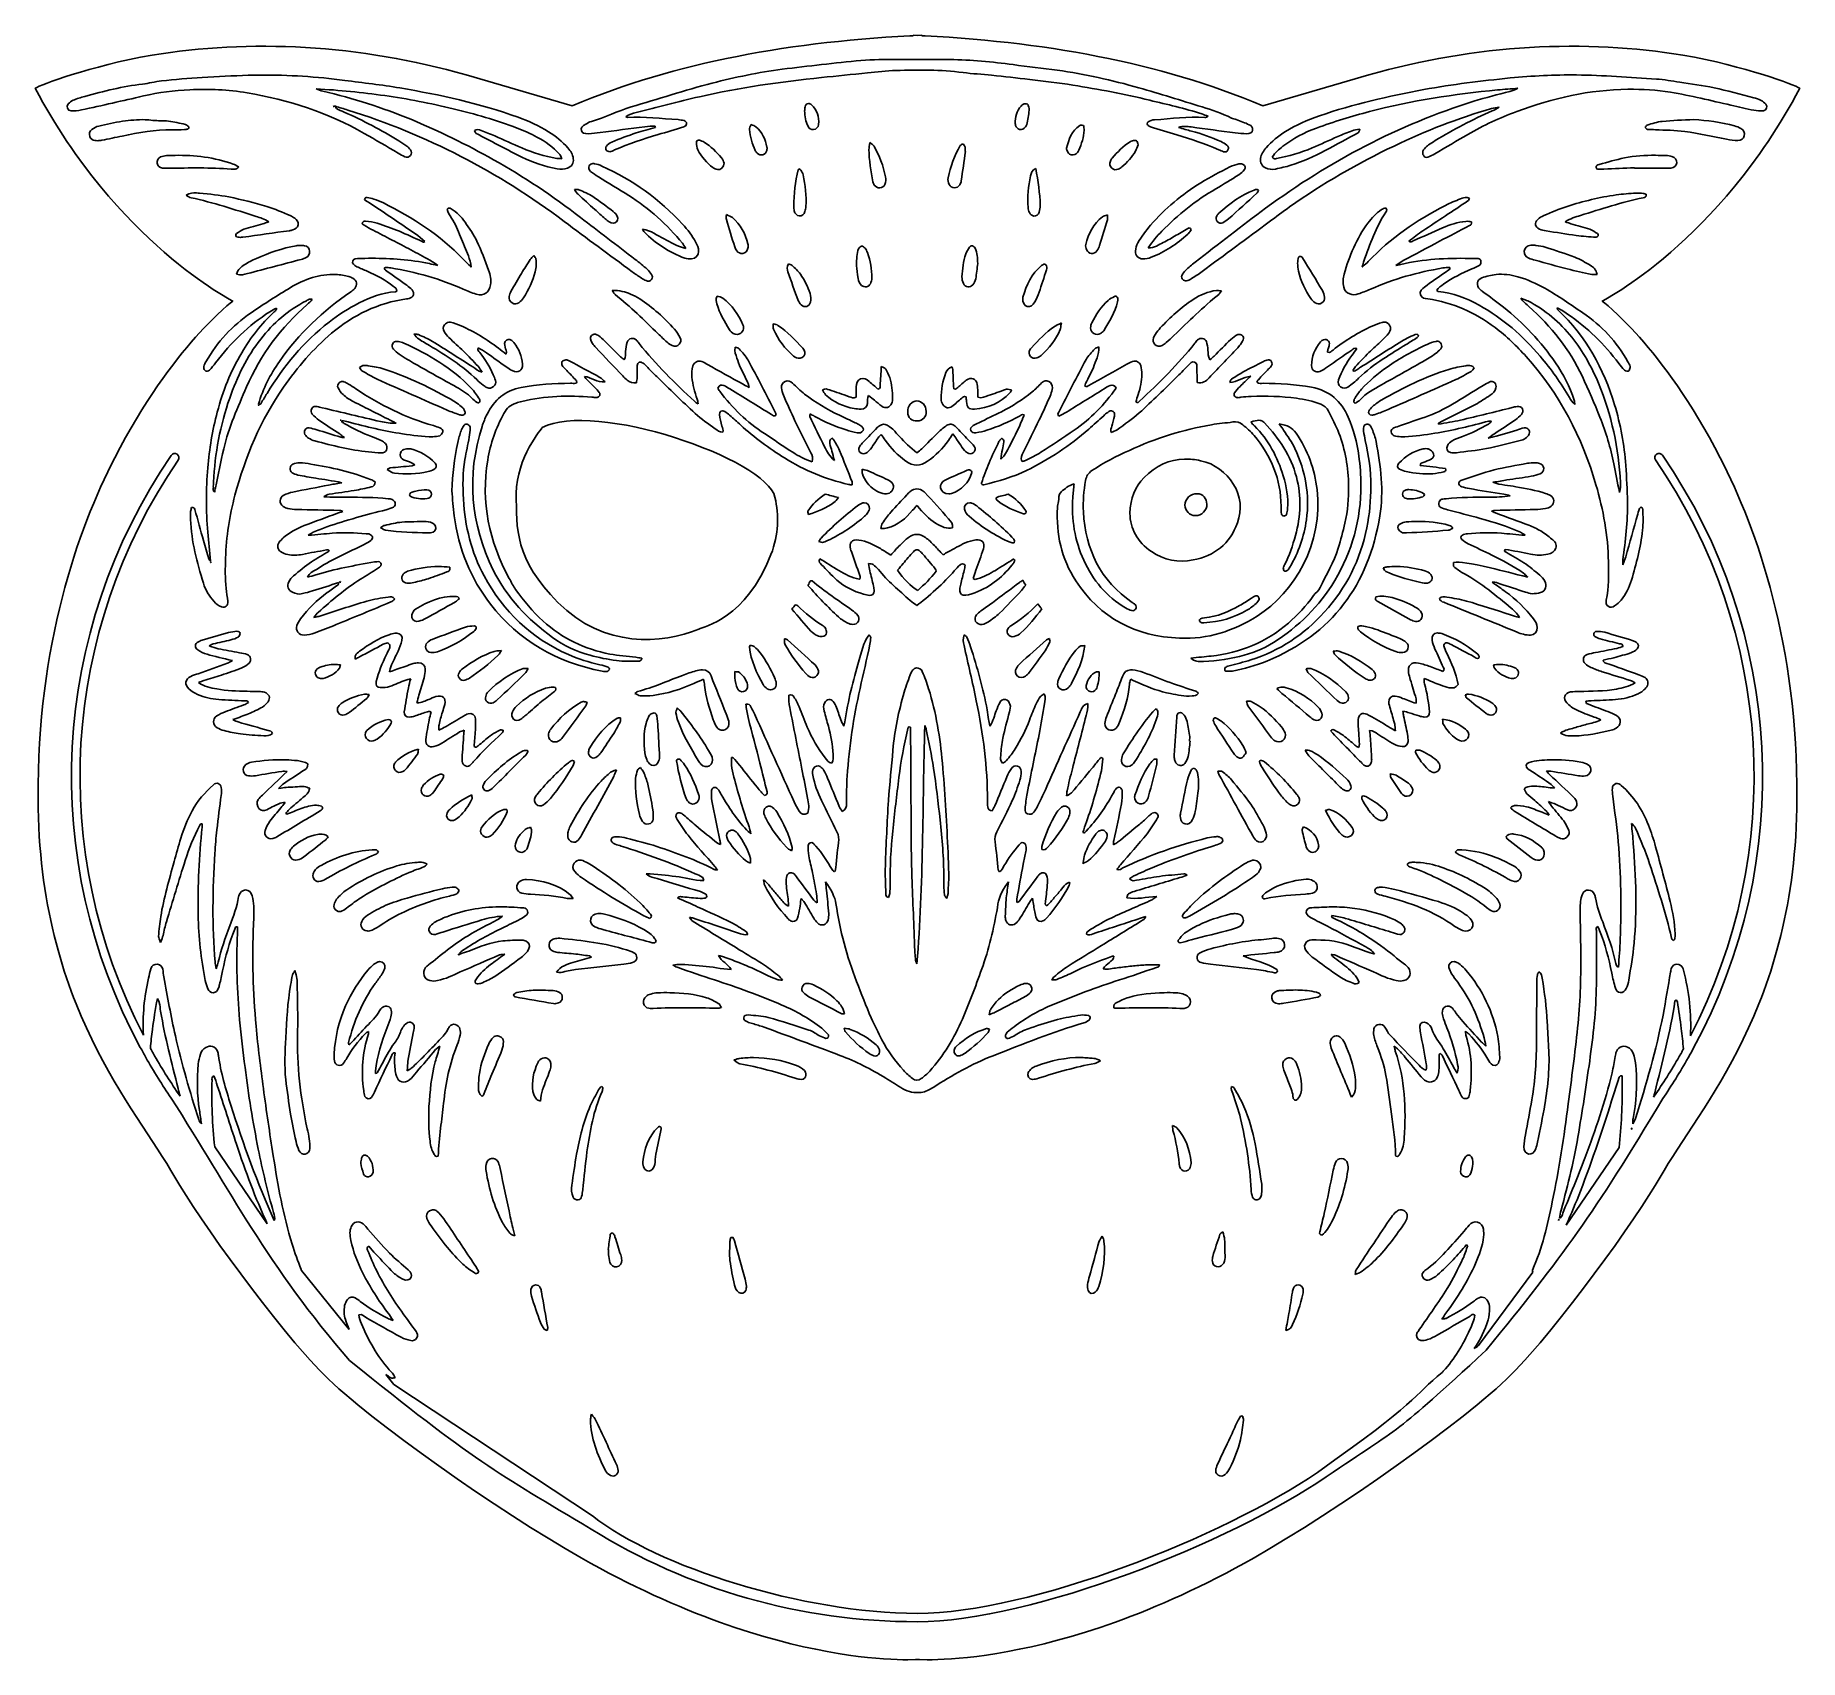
# Model space of a CAD drawing. Extents: x 405 to 699, y 164 to 435.
import ezdxf

# ---------------------------------------------------------------- set-up
doc = ezdxf.new("R2010")
doc.units = 0
for name, color, linetype in [('B.Mask', 7, 'CONTINUOUS'), ('Edge.Cuts', 7, 'CONTINUOUS'), ('F.Mask', 7, 'CONTINUOUS'), ('F.Silk', 7, 'CONTINUOUS')]:
    doc.layers.add(name, color=color, linetype=linetype)

msp = doc.modelspace()

# ---------------------------------------------------------------- linework, layer by layer
at = {"layer": 'B.Mask', "color": 7}
msp.add_lwpolyline([(489.755625, 369.08646), (489.755625, 369.08646)], close=True, dxfattribs=at)
for points in [[(528.57285, 357.467662), (527.143852, 363.898155), (498.276532, 373.740187), (489.755625, 369.08646)], [(489.755625, 369.08646), (489.755625, 369.08646), (485.429625, 364.039462), (485.429625, 358.140375)], [(485.429625, 358.140375), (485.429625, 352.241287), (485.19345, 347.16414), (492.377445, 339.918742)], [(527.903077, 347.915287), (529.213988, 351.323647), (529.252673, 354.408472), (528.57285, 357.467662)], [(515.842718, 335.46165), (516.694808, 335.92047), (523.77768, 337.189312), (527.903077, 347.915287)], [(492.377445, 339.918742), (500.046263, 332.184375), (509.746988, 333.036465), (515.842718, 335.46165)]]:
    msp.add_open_spline(points, degree=3, dxfattribs=at)
at = {"layer": 'Edge.Cuts', "color": 7}
msp.add_lwpolyline([(551.58984, 434.546188), (551.58984, 434.472913), (551.059567, 434.448013), (549.043942, 434.333758), (547.041502, 434.204848), (545.05371, 434.059828), (543.080565, 433.900161), (541.120605, 433.724383), (539.175292, 433.531026), (537.243165, 433.323013), (535.325685, 433.097428), (533.42139, 432.854263), (531.530272, 432.594988), (529.65234, 432.318133), (527.7876, 432.023698), (525.936037, 431.711683), (524.099123, 431.380633), (522.273923, 431.032003), (520.460452, 430.665786), (518.661623, 430.279071), (516.874515, 429.873306), (515.100585, 429.449968), (513.338377, 429.006118), (511.587893, 428.541763), (509.850585, 428.058366), (508.125, 427.554463), (506.4126, 427.030048), (504.710452, 426.485128), (503.021482, 425.919696), (501.342772, 425.332296), (499.675785, 424.722921), (498.021975, 424.093033), (496.378417, 423.441178), (494.74512, 422.767348), (477.07617, 427.920673), (475.42236, 428.387953), (473.76123, 428.830341), (472.095705, 429.247821), (470.425785, 429.641863), (468.75, 430.011006), (467.072753, 430.356703), (465.39258, 430.677508), (463.709475, 430.974868), (462.02637, 431.247328), (460.343265, 431.497821), (458.66016, 431.723406), (456.978518, 431.927016), (455.298338, 432.105733), (453.62109, 432.262468), (451.946775, 432.394303), (450.276855, 432.505633), (448.61133, 432.592056), (446.951663, 432.656481), (445.299315, 432.697506), (443.652833, 432.717981), (442.01367, 432.714981), (440.384768, 432.688581), (438.763185, 432.641706), (437.153318, 432.571431), (435.552248, 432.479143), (433.964355, 432.366351), (432.388185, 432.231583), (430.82373, 432.074848), (429.273923, 431.896138), (427.73877, 431.696916), (426.218265, 431.475726), (424.71387, 431.234031), (422.775878, 430.875141), (420.900878, 430.491351), (419.09619, 430.088518), (417.369143, 429.672508), (415.725585, 429.249163), (414.172853, 428.822893), (412.718265, 428.402488), (411.370605, 427.989396), (410.132813, 427.592428), (409.01514, 427.215958), (408.023438, 426.867328), (407.16504, 426.549456), (406.447268, 426.269676), (405.875978, 426.032368), (405.45996, 425.844868), (405.20361, 425.711563), (405.837893, 424.525041), (406.480958, 423.359031), (407.13135, 422.216451), (407.789063, 421.097308), (408.45264, 420.000141), (409.122068, 418.924948), (409.79736, 417.871723), (410.477048, 416.840473), (411.16113, 415.831198), (411.849608, 414.843891), (413.23389, 412.933738), (414.625485, 411.108538), (416.02002, 409.368306), (417.413085, 407.711563), (418.79883, 406.136863), (420.174315, 404.644183), (421.532228, 403.230613), (422.87109, 401.896138), (424.18359, 400.639303), (425.466795, 399.460101), (426.71484, 398.357076), (427.924808, 397.328758), (429.089355, 396.375141), (430.205565, 395.493306), (431.26758, 394.683246), (432.27246, 393.944968), (433.214355, 393.275533), (434.08887, 392.674948), (434.891603, 392.143206), (436.26123, 391.276018), (437.28516, 390.666643), (437.926755, 390.307761), (438.149415, 390.190573), (437.699708, 389.837541), (437.160645, 389.386371), (436.43262, 388.746238), (435.530273, 387.909808), (434.468265, 386.871238), (433.262693, 385.623186), (431.929688, 384.162741), (431.219235, 383.349748), (430.48242, 382.481098), (429.720705, 381.556783), (428.937015, 380.573871), (428.132813, 379.533831), (427.309568, 378.435201), (426.46875, 377.276511), (425.613285, 376.057761), (424.744628, 374.778951), (423.864255, 373.437156), (422.9751, 372.033831), (422.07861, 370.567521), (421.17627, 369.036763), (420.270998, 367.441551), (419.362793, 365.781883), (418.456058, 364.054828), (417.86865, 362.896138), (417.279787, 361.694968), (416.690918, 360.454243), (416.10498, 359.172508), (415.520505, 357.851218), (414.941895, 356.488911), (414.367673, 355.085593), (413.800785, 353.642721), (413.24121, 352.160301), (412.691895, 350.636863), (412.152832, 349.073871), (411.626955, 347.469868), (411.114255, 345.827781), (410.614747, 344.144676), (410.132812, 342.422016), (409.668457, 340.661271), (409.221683, 338.859516), (408.795412, 337.019676), (408.39111, 335.140281), (408.00879, 333.221331), (407.6499, 331.264303), (407.31738, 329.267721), (407.01123, 327.231583), (406.732912, 325.157368), (406.48242, 323.045061), (406.264162, 320.894676), (406.076662, 318.704728), (405.922853, 316.476703), (405.802733, 314.210593), (405.719235, 311.904928), (405.67236, 309.562641), (405.66486, 307.182268), (405.68391, 305.570938), (405.724935, 303.985978), (405.78936, 302.425926), (405.874328, 300.892228), (405.979793, 299.383438), (406.10577, 297.899556), (406.252253, 296.440573), (406.417778, 295.005021), (406.60089, 293.592913), (406.803038, 292.205706), (407.021295, 290.841936), (407.25714, 289.500141), (407.510558, 288.181783), (407.777153, 286.885393), (408.061335, 285.612448), (408.358703, 284.360008), (408.669248, 283.129536), (408.99444, 281.919576), (409.332818, 280.731583), (409.682918, 279.564103), (410.04327, 278.417136), (410.416808, 277.289203), (410.799128, 276.181783), (411.19317, 275.093406), (411.596003, 274.024063), (412.006163, 272.975241), (412.854308, 270.928851), (413.728815, 268.955706), (414.62823, 267.052873), (415.545225, 265.215958), (416.47833, 263.442036), (417.420225, 261.732561), (418.367978, 260.081683), (419.317193, 258.487933), (420.26202, 256.949848), (421.198058, 255.463033), (422.120903, 254.027488), (423.90948, 251.295553), (425.591123, 248.736471), (426.38067, 247.514788), (427.129208, 246.328266), (427.833795, 245.175433), (428.48712, 244.053366), (429.316223, 242.645646), (430.34454, 240.999163), (431.550105, 239.146138), (432.90948, 237.118791), (434.402153, 234.950826), (436.006163, 232.674456), (437.698058, 230.320453), (439.458795, 227.925433), (441.263483, 225.518698), (443.091608, 223.132468), (444.922665, 220.801896), (446.73321, 218.559223), (448.501275, 216.435201), (450.204893, 214.463518), (451.026668, 213.545061), (451.823543, 212.676411), (452.594048, 211.863426), (453.333795, 211.107561), (454.098443, 210.361956), (454.937798, 209.576803), (455.850398, 208.753558), (456.830378, 207.896623), (457.876275, 207.007468), (458.98077, 206.089011), (461.35821, 204.172993), (463.930478, 202.173478), (466.666808, 200.108053), (469.536435, 197.998678), (472.508603, 195.868791), (475.551083, 193.735978), (478.63311, 191.623678), (481.723935, 189.553851), (484.792778, 187.544083), (487.807433, 185.619283), (490.73712, 183.798478), (493.551083, 182.103658), (496.218563, 180.555313), (497.788875, 179.673478), (499.34454, 178.822408), (500.884088, 178.002096), (502.407525, 177.209616), (503.91339, 176.447893), (505.40313, 175.715473), (506.876768, 175.009416), (508.331355, 174.331198), (509.769833, 173.680806), (511.189268, 173.056783), (512.591123, 172.457661), (513.973935, 171.884908), (515.337705, 171.335593), (516.682433, 170.811178), (518.00811, 170.311663), (519.31329, 169.834123), (521.865045, 168.946431), (524.33331, 168.145161), (526.716608, 167.427388), (529.013483, 166.785786), (531.221003, 166.217428), (533.337705, 165.717913), (535.359188, 165.284323), (537.283995, 164.910786), (539.11065, 164.592913), (540.837705, 164.326311), (542.459288, 164.108053), (543.97686, 163.932268), (545.38458, 163.796038), (546.683895, 163.693498), (547.868955, 163.621723), (548.939753, 163.576273), (549.89337, 163.551373), (550.72833, 163.543873), (552.027645, 163.564348), (552.339653, 163.578973), (552.651668, 163.564348), (553.952453, 163.543873), (554.785943, 163.551373), (555.73956, 163.576273), (556.810358, 163.621723), (557.995418, 163.693498), (559.294733, 163.796038), (560.703915, 163.932268), (562.220025, 164.108053), (563.843078, 164.326311), (565.568663, 164.592913), (567.395318, 164.910786), (569.320125, 165.284323), (571.341608, 165.717913), (573.45831, 166.217428), (575.66583, 166.785786), (577.962705, 167.427388), (580.346003, 168.145161), (582.814268, 168.946431), (585.366023, 169.834123), (586.671203, 170.311663), (587.99688, 170.811178), (589.341608, 171.335593), (590.705377, 171.884908), (592.08819, 172.457661), (593.490045, 173.056783), (594.90948, 173.680806), (596.347957, 174.331198), (597.802545, 175.009416), (599.276182, 175.715473), (600.765922, 176.447893), (602.271787, 177.209616), (603.795225, 178.002096), (605.334772, 178.822408), (606.890437, 179.673478), (608.462212, 180.555313), (611.12823, 182.103658), (613.942192, 183.798478), (616.87188, 185.619283), (619.886527, 187.544083), (622.955377, 189.553851), (626.046202, 191.623678), (629.12823, 193.735978), (632.17071, 195.868791), (635.142877, 197.998678), (638.012505, 200.108053), (640.748835, 202.173478), (643.321103, 204.172993), (645.698543, 206.089011), (646.803038, 207.007468), (647.848935, 207.896623), (648.828915, 208.753558), (649.741515, 209.576803), (650.582333, 210.361956), (651.345518, 211.107561), (652.086728, 211.863426), (652.85577, 212.676411), (653.652645, 213.545061), (654.47442, 214.463518), (656.178038, 216.435201), (657.946103, 218.559223), (659.756648, 220.801896), (661.587705, 223.132468), (663.41583, 225.518698), (665.22198, 227.925433), (666.981255, 230.320453), (668.67462, 232.674456), (670.277153, 234.950826), (671.769833, 237.118791), (673.129208, 239.146138), (674.334773, 240.999163), (675.363098, 242.645646), (676.192193, 244.053366), (676.84698, 245.175433), (677.550105, 246.328266), (678.298643, 247.514788), (679.08819, 248.736471), (680.769833, 251.295553), (682.558403, 254.027488), (683.481255, 255.463033), (684.418755, 256.949848), (685.363583, 258.487933), (686.311335, 260.081683), (687.259088, 261.732561), (688.200983, 263.442036), (689.134088, 265.215958), (690.052545, 267.052873), (690.950498, 268.955706), (691.826475, 270.928851), (692.67315, 272.975241), (693.084773, 274.024063), (693.486143, 275.093406), (693.880185, 276.181783), (694.262505, 277.289203), (694.636043, 278.417136), (694.997858, 279.564103), (695.347958, 280.731583), (695.684873, 281.919576), (696.010065, 283.129536), (696.32208, 284.360008), (696.61944, 285.612448), (696.902153, 286.885393), (697.170225, 288.181783), (697.422173, 289.500141), (697.658018, 290.841936), (697.876275, 292.205706), (698.078423, 293.592913), (698.261528, 295.005021), (698.42706, 296.440573), (698.573543, 297.899556), (698.69952, 299.383438), (698.804985, 300.892228), (698.889953, 302.425926), (698.954378, 303.985978), (698.995403, 305.570938), (699.014453, 307.182268), (699.006953, 309.562641), (698.960078, 311.904928), (698.87658, 314.210593), (698.75646, 316.476703), (698.60265, 318.704728), (698.41515, 320.894676), (698.196893, 323.045061), (697.94787, 325.157368), (697.668083, 327.231583), (697.361933, 329.267721), (697.029413, 331.264303), (696.670523, 333.221331), (696.288203, 335.140281), (695.8839, 337.019676), (695.45763, 338.859516), (695.010855, 340.661271), (694.5465, 342.422016), (694.064565, 344.144676), (693.56652, 345.827781), (693.052358, 347.469868), (692.52648, 349.073871), (691.987418, 350.636863), (691.438103, 352.160301), (690.879998, 353.642721), (690.31164, 355.085593), (689.73888, 356.488911), (689.158808, 357.851218), (688.574333, 359.172508), (687.988395, 360.454243), (687.399525, 361.694968), (686.810663, 362.896138), (686.223255, 364.054828), (685.31652, 365.781883), (684.408315, 367.441551), (683.503043, 369.036763), (682.600703, 370.567521), (681.704213, 372.033831), (680.815058, 373.437156), (679.934685, 374.778951), (679.066035, 376.057761), (678.210563, 377.276511), (677.371208, 378.435201), (676.5465, 379.533831), (675.742298, 380.573871), (674.958608, 381.556783), (674.196893, 382.481098), (673.460078, 383.349748), (672.749625, 384.162741), (671.41662, 385.623186), (670.211048, 386.871238), (669.150503, 387.909808), (668.246693, 388.746238), (667.518668, 389.386371), (666.979605, 389.837541), (666.529898, 390.190573), (666.752558, 390.307761), (667.39416, 390.666643), (668.419545, 391.276018), (669.78771, 392.143206), (670.590443, 392.674948), (671.464958, 393.275533), (672.406853, 393.944968), (673.411733, 394.683246), (674.473748, 395.493306), (675.589958, 396.375141), (676.755975, 397.328758), (677.964465, 398.357076), (679.212518, 399.460101), (680.495715, 400.639303), (681.808215, 401.896138), (683.147085, 403.230613), (684.50646, 404.644183), (685.880483, 406.136863), (687.266228, 407.711563), (688.659293, 409.368306), (690.053828, 411.108538), (691.445423, 412.933738), (692.829705, 414.843891), (693.518183, 415.831198), (694.202265, 416.840473), (694.881953, 417.871723), (695.557245, 418.924948), (696.226673, 420.000141), (696.891713, 421.097308), (697.547963, 422.216451), (698.198355, 423.359031), (698.84142, 424.525041), (699.475703, 425.711563), (699.219353, 425.844868), (698.803335, 426.032368), (698.232045, 426.269676), (697.514273, 426.549456), (696.655875, 426.867328), (695.664173, 427.215958), (694.5465, 427.592428), (693.31017, 427.989396), (691.961048, 428.402488), (690.50646, 428.822893), (688.953728, 429.249163), (687.31017, 429.672508), (685.583123, 430.088518), (683.778435, 430.491351), (681.903435, 430.875141), (679.965443, 431.234031), (678.461048, 431.475726), (676.940543, 431.696916), (675.40539, 431.896138), (673.855583, 432.074848), (672.29259, 432.231583), (670.714958, 432.366351), (669.127065, 432.479143), (667.527458, 432.571431), (665.916128, 432.641706), (664.296015, 432.688581), (662.665643, 432.714981), (661.02648, 432.717981), (659.379998, 432.697506), (657.72765, 432.656481), (656.067983, 432.592056), (654.402458, 432.505633), (652.732538, 432.394303), (651.058215, 432.262468), (649.380975, 432.105733), (647.700795, 431.927016), (646.01916, 431.723406), (644.336048, 431.497821), (642.652943, 431.247328), (640.969838, 430.974868), (639.286733, 430.677508), (637.60656, 430.356703), (635.929313, 430.011006), (634.254998, 429.641863), (632.583608, 429.247821), (630.918083, 428.830341), (629.256953, 428.387953), (627.603143, 427.920673), (609.934193, 422.767348), (608.302358, 423.441178), (606.658808, 424.093033), (605.003535, 424.722921), (603.33654, 425.332296), (601.659293, 425.919696), (599.96886, 426.485128), (598.268183, 427.030048), (596.554313, 427.554463), (594.828728, 428.058366), (593.09142, 428.541763), (591.342398, 429.006118), (589.58019, 429.449968), (587.804798, 429.873306), (586.01769, 430.279071), (584.21886, 430.665786), (582.406853, 431.032003), (580.58166, 431.380633), (578.743275, 431.711683), (576.891713, 432.023698), (575.026965, 432.318133), (573.150503, 432.594988), (571.259393, 432.854263), (569.353628, 433.097428), (567.436148, 433.323013), (565.50402, 433.531026), (563.558708, 433.724383), (561.598748, 433.900161), (559.625603, 434.059828), (557.63781, 434.204848), (555.636833, 434.333758), (553.619745, 434.448013), (553.089465, 434.472913), (553.089465, 434.546188), (552.339465, 434.509588)], close=True, dxfattribs=at)
at = {"layer": 'F.Mask', "color": 7}
for points in [[(528.57285, 357.467662), (527.143852, 363.898155), (498.276532, 373.740187), (489.755625, 369.08646)], [(489.755625, 369.08646), (489.755625, 369.08646), (485.429625, 364.039462), (485.429625, 358.140375)], [(485.429625, 358.140375), (485.429625, 352.241287), (485.19345, 347.16414), (492.377445, 339.918742)], [(527.903077, 347.915287), (529.213988, 351.323647), (529.252673, 354.408472), (528.57285, 357.467662)], [(515.842718, 335.46165), (516.694808, 335.92047), (523.77768, 337.189312), (527.903077, 347.915287)], [(492.377445, 339.918742), (500.046263, 332.184375), (509.746988, 333.036465), (515.842718, 335.46165)]]:
    msp.add_open_spline(points, degree=3, dxfattribs=at)
at = {"layer": 'F.Silk', "color": 7}
for points in [[(548.868202, 430.512006)], [(662.255858, 427.922166)], [(534.15234, 423.159988)], [(570.355988, 423.129238)], [(423.531765, 420.464691)], [(524.550315, 419.676591)], [(579.67971, 419.559426)], [(681.839355, 420.480838)], [(544.391602, 416.651721)], [(559.913085, 416.401206)], [(588.561037, 416.998866)], [(428.509275, 414.514311)], [(498.2124, 413.143288)], [(532.552747, 412.238023)], [(572.091795, 412.322983)], [(606.123045, 413.125753)], [(675.433657, 414.520446)], [(432.082035, 408.250731)], [(460.394602, 407.477361)], [(495.59766, 408.811798)], [(608.909182, 408.835191)], [(643.986292, 407.469696)], [(672.193357, 408.224338)], [(520.460377, 404.638243)], [(584.03319, 404.578168)], [(449.415525, 399.493746)], [(488.373045, 397.816453)], [(543.005857, 399.380908)], [(561.372068, 399.408733)], [(616.249515, 397.662598)], [(655.054687, 399.537583)], [(501.41748, 391.970323)], [(602.19141, 391.984948)], [(451.098645, 390.533301)], [(518.913585, 391.037218)], [(585.399893, 390.999126)], [(652.980465, 390.695893)], [(474.15531, 386.694028)], [(528.285675, 386.433253)], [(576.33252, 386.556298)], [(630.193388, 386.699998)], [(498.414473, 384.674008)], [(605.903392, 384.647623)], [(639.104002, 383.491843)], [(493.715385, 380.396586)], [(610.829595, 380.398056)], [(456.457035, 376.779718)], [(460.362307, 379.467846)], [(546.303225, 379.314013)], [(558.14787, 379.249581)], [(644.148922, 379.469323)], [(648.0249, 376.785718)], [(442.425293, 372.976933)], [(552.25488, 373.552656)], [(456.067373, 370.359223)], [(477.142088, 369.670821)], [(557.93994, 369.660523)], [(609.293003, 370.312483)], [(627.424807, 369.669298)], [(467.538578, 365.561938)], [(637.101562, 365.586778)], [(449.293942, 363.234373)], [(543.092288, 362.178141)], [(561.038153, 362.074138)], [(596.89746, 363.848046)], [(655.353518, 363.243088)], [(470.528318, 358.712308)], [(536.956043, 357.997506)], [(543.467288, 356.569318)], [(552.251955, 358.863201)], [(561.087893, 356.566303)], [(567.47316, 358.012131)], [(599.02002, 358.067781)], [(634.27002, 358.750408)], [(470.387693, 353.406583)], [(635.65137, 353.435931)], [(552.23877, 351.285426)], [(552.25632, 348.695638)], [(434.447723, 346.700503)], [(472.52634, 345.924156)], [(632.264618, 345.924201)], [(456.093743, 343.396318)], [(534.643035, 343.527628)], [(569.907683, 343.624356)], [(475.246582, 340.941238)], [(531.95361, 339.517408)], [(572.381835, 339.704908)], [(608.994142, 341.039391)], [(630.133297, 340.958788)], [(478.39746, 336.009133)], [(626.169435, 336.023758)], [(438.845197, 335.119941)], [(524.438962, 332.773206)], [(530.150392, 333.877686)], [(560.12691, 334.550091)], [(580.23633, 332.735098)], [(639.080542, 334.829946)], [(665.528317, 335.093638)], [(455.18115, 329.585698)], [(482.94288, 331.926501)], [(622.186522, 331.831348)], [(486.73242, 328.929478)], [(516.492187, 328.681753)], [(521.894497, 328.382968)], [(552.18747, 329.004201)], [(582.21387, 328.378431)], [(587.87109, 328.683291)], [(617.77002, 328.923531)], [(649.331542, 329.581146)], [(460.11771, 324.621081)], [(491.55615, 325.806126)], [(613.13379, 325.817871)], [(644.252895, 324.631393)], [(496.580565, 323.387736)], [(512.273438, 322.349181)], [(592.17627, 322.169001)], [(596.181157, 321.552283)], [(607.20996, 323.455071)], [(464.047875, 320.396511)], [(502.782713, 320.692438)], [(639.91992, 320.434611)], [(469.094235, 315.457063)], [(487.03125, 315.247543)], [(616.98486, 315.276906)], [(635.772938, 315.290091)], [(446.99121, 313.672806)], [(494.802248, 313.561341)], [(502.129358, 312.007221)], [(506.115262, 312.385146)], [(592.256805, 313.810528)], [(598.340355, 312.291396)], [(609.568358, 313.608291)], [(657.78369, 313.678693)], [(472.894043, 311.279188)], [(602.441895, 311.783098)], [(631.19235, 311.323101)], [(626.718773, 307.688856)], [(483.547853, 305.406606)], [(527.617672, 305.942766)], [(576.82323, 305.941266)], [(620.963378, 305.406583)], [(452.698275, 301.291836)], [(487.79004, 302.435908)], [(521.42871, 301.926141)], [(583.010745, 301.926141)], [(616.71387, 302.469583)], [(651.445313, 301.307983)], [(461.67627, 298.679991)], [(642.848138, 298.675491)], [(469.311037, 296.580733)], [(496.086915, 296.939578)], [(634.861815, 296.579158)], [(474.706058, 292.438071)], [(617.529787, 293.741728)], [(629.901855, 292.429311)], [(483.177285, 289.140748)], [(621.868657, 289.126123)], [(611.988285, 283.908373)], [(462.631425, 280.002913)], [(475.782705, 281.270136)], [(655.98777, 278.309541)], [(425.56641, 273.880603)], [(489.893557, 275.241471)], [(511.054687, 274.826998)], [(534, 276.370858)], [(570.375, 276.370896)], [(593.46387, 274.825393)], [(615.791018, 275.267871)], [(678.870127, 273.643296)], [(540.10254, 268.891348)], [(563.843265, 268.822498)], [(482.340817, 267.619836)], [(622.188008, 267.630111)], [(490.138185, 263.944468)], [(525.013185, 264.004603)], [(579.66504, 264.000073)], [(614.201662, 263.938453)], [(434.956058, 260.931111)], [(499.601077, 259.165986)], [(604.702162, 259.196736)], [(669.856935, 260.966286)], [(509.248575, 252.477516)], [(594.881858, 252.685513)], [(460.18359, 247.735776)], [(644.282227, 247.737253)], [(481.303732, 247.173298)], [(623.046383, 247.184998)], [(471.594727, 238.612753)], [(632.93994, 238.599553)], [(659.32764, 237.065863)], [(583.132327, 234.199168)], [(603.268103, 234.955026)], [(488.614747, 226.067818)], [(615.829065, 226.066318)], [(497.947267, 204.495028)], [(606.269535, 204.229873)]]:
    msp.add_lwpolyline(points, close=True, dxfattribs=at)
for points in [[(442.743307, 427.901691), (442.743165, 427.901691)], [(455.244015, 422.711601), (455.244142, 422.711751)], [(515.790525, 417.044443), (515.790525, 417.044263)], [(530.80371, 396.389698), (530.802248, 396.389698)], [(573.559598, 396.347106), (573.559568, 396.347248)], [(465.48207, 383.481658), (465.481935, 383.481546)], [(676.142355, 364.784113), (676.14258, 364.784083)], [(465.480502, 334.825258), (465.480465, 334.825468)], [(574.343265, 333.903981), (574.343265, 333.904086)], [(508.231935, 321.470413), (508.231935, 321.470271)], [(601.921875, 320.676463), (601.921875, 320.676313)], [(512.559082, 313.795723), (512.559083, 313.795903)], [(478.02981, 307.854388), (478.028318, 307.854388)], [(603.20946, 300.392826), (603.20796, 300.392826)], [(608.47998, 296.943951), (608.47998, 296.944078)], [(487.13379, 293.725528), (487.13379, 293.725671)], [(499.003418, 288.020038), (499.003418, 288.020143)], [(604.982115, 288.002608), (604.981935, 288.002593)], [(606.691552, 286.887846), (606.693052, 286.887846)], [(492.40869, 283.907008), (492.40869, 283.906851)], [(641.838998, 280.008906), (641.83887, 280.008898)], [(448.510305, 278.502898), (448.50879, 278.502898)], [(647.148923, 265.918566), (647.147423, 265.918566)], [(679.6875, 264.706288), (679.6377, 264.618396)], [(680.859157, 263.929618), (680.911882, 264.023368)], [(429.35889, 257.546128), (429.039548, 258.013416)], [(675.476085, 257.951893), (675.083505, 257.377671)], [(671.427165, 252.208093), (671.427248, 252.207973)], [(671.51214, 252.153823), (671.45064, 252.064468)], [(443.900392, 236.266078), (435.137692, 249.089316)], [(669.354495, 248.997043), (660.514162, 236.063938)], [(501.42051, 234.748378), (501.420412, 234.748483)], [(521.529892, 234.016041), (521.529787, 234.016063)], [(500.765625, 231.981388), (500.765625, 231.979888)], [(449.54562, 228.648853), (449.54412, 228.648853)], [(457.570042, 218.639578), (449.586645, 228.499446)], [(654.9462, 228.171291), (645.909577, 215.947168)], [(498.143287, 187.526271), (465.005587, 209.456443), (463.665255, 211.111716)], [(552.28698, 171.282613), (552.28098, 171.282613)], [(552.28089, 169.879326), (552.28689, 169.879326)]]:
    msp.add_lwpolyline(points, dxfattribs=at)
for points in [[(542.916502, 430.337691), (538.532415, 429.920211), (534.154462, 429.414921), (529.782713, 428.877246)], [(548.868165, 430.512013), (546.882712, 430.499113), (544.888545, 430.525513), (542.916502, 430.337691)], [(557.730502, 430.487106), (554.776477, 430.499406), (551.822242, 430.530831), (548.868202, 430.512006)], [(568.293495, 429.646288), (564.786757, 430.104561), (561.272122, 430.472608), (557.730502, 430.487106)], [(575.641147, 428.721973), (573.196357, 429.058963), (570.741502, 429.326466), (568.293495, 429.646288)], [(426.235837, 426.939306), (425.180332, 426.829836), (424.14687, 426.503458), (423.090817, 426.392923)], [(433.034182, 427.509133), (430.764862, 427.365861), (428.497642, 427.173268), (426.235837, 426.939306)], [(440.724607, 427.868016), (438.15909, 427.801491), (435.595417, 427.670113), (433.034182, 427.509133)], [(442.743165, 427.901691), (442.070977, 427.897191), (441.39738, 427.885341), (440.724607, 427.868016)], [(456.810202, 427.015461), (452.13882, 427.649323), (447.448635, 427.933738), (442.743307, 427.901691)], [(466.016745, 425.758618), (462.965047, 426.278601), (459.8796, 426.598521), (456.810202, 427.015461)], [(515.982427, 424.292286), (522.688432, 425.838253), (529.493895, 426.785136), (536.333505, 427.498828)], [(529.782713, 428.877246), (525.839715, 428.392153), (521.962327, 427.529908), (518.11377, 426.561328)], [(536.333505, 427.498828), (538.88508, 427.764988), (541.43799, 428.017168), (543.99171, 428.263476)], [(543.99171, 428.263476), (545.580607, 428.416408), (547.170045, 428.624271), (548.7627, 428.667771)], [(548.7627, 428.667771), (552.48891, 428.770791), (556.21587, 428.825608), (559.92921, 428.330856)], [(559.92921, 428.330856), (561.511125, 428.119971), (563.11038, 428.041641), (564.698737, 427.875291)], [(564.698737, 427.875291), (566.81727, 427.653673), (568.934055, 427.419336), (571.048837, 427.163376)], [(571.048837, 427.163376), (573.451237, 426.872541), (575.859165, 426.614481), (578.247075, 426.230271)], [(589.249552, 425.780563), (584.78121, 427.065748), (580.25115, 428.086633), (575.641147, 428.721973)], [(651.194827, 427.422658), (646.379295, 426.937566), (641.566598, 426.379476), (636.804202, 425.481733)], [(662.255857, 427.922166), (658.56402, 427.955991), (654.875287, 427.793586), (651.194827, 427.422658)], [(668.903318, 427.652638), (666.686993, 427.810603), (664.47096, 427.901848), (662.255858, 427.922166)], [(675.572753, 427.242478), (673.352805, 427.420101), (671.124878, 427.494336), (668.903318, 427.652638)], [(679.456058, 426.728316), (678.165503, 426.926856), (676.872953, 427.138911), (675.572753, 427.242478)], [(685.18506, 425.777638), (683.293515, 426.180096), (681.369593, 426.433716), (679.456058, 426.728316)], [(413.443357, 424.350928), (412.790842, 424.177603), (412.145557, 423.959428), (411.521482, 423.703468)], [(412.8999, 422.083348), (416.348152, 422.844261), (419.79378, 423.618231), (423.232912, 424.418316)], [(423.090817, 426.392923), (419.801407, 426.049491), (416.623837, 425.196088), (413.443357, 424.350928)], [(423.232912, 424.418316), (425.787697, 425.012871), (428.37504, 425.350798), (430.987792, 425.471533)], [(430.987792, 425.471533), (434.187052, 425.618563), (437.372152, 425.477533), (440.542965, 424.945656)], [(440.542965, 424.945656), (447.431947, 423.789808), (453.959745, 421.612041), (460.05615, 418.186866)], [(453.171532, 425.221048), (452.78946, 425.308506), (452.423872, 425.472193), (452.050927, 425.600443)], [(452.050927, 425.600443), (455.894655, 425.409943), (459.694252, 424.996738), (463.4811, 424.478368)], [(481.63491, 413.792338), (472.640805, 418.823038), (463.26084, 422.908258), (453.171532, 425.221048)], [(463.4811, 424.478368), (467.319457, 423.952498), (471.11205, 423.186118), (474.879052, 422.278176)], [(485.71743, 420.880693), (479.313007, 423.166656), (472.700205, 424.619946), (466.016745, 425.758618)], [(511.275877, 424.608688), (509.049487, 423.950278), (506.837377, 423.242263), (504.609375, 422.588668)], [(505.428232, 421.640916), (508.93926, 422.551543), (512.44833, 423.477711), (515.982427, 424.292286)], [(518.11377, 426.561328), (515.81655, 425.983393), (513.548963, 425.280531), (511.275877, 424.608688)], [(578.247075, 426.230271), (582.54585, 425.537503), (586.830225, 424.754443), (591.062992, 423.710743)], [(599.808142, 422.593063), (596.298712, 423.688828), (592.782577, 424.764763), (589.249552, 425.780563)], [(636.804202, 425.481733), (630.902573, 424.368808), (625.045815, 423.068706), (619.359375, 421.094533)], [(627.75, 421.821088), (634.748993, 423.665421), (641.87628, 424.713703), (649.062015, 425.429001)], [(651.139163, 425.184373), (649.131698, 424.638643), (647.101425, 424.165431), (645.11865, 423.540816)], [(649.062015, 425.429001), (650.203373, 425.542761), (651.348232, 425.614296), (652.49121, 425.704393)], [(652.49121, 425.704393), (652.05441, 425.448966), (651.599033, 425.309406), (651.139163, 425.184373)], [(652.275878, 421.825483), (658.2714, 424.021828), (664.408875, 425.481238), (670.836915, 425.535936)], [(670.836915, 425.535936), (673.218923, 425.556336), (675.601733, 425.447383), (677.93115, 425.048143)], [(677.93115, 425.048143), (681.313935, 424.468603), (684.653325, 423.639156), (688.009275, 422.905078)], [(691.804688, 424.134081), (689.602448, 424.698591), (687.407685, 425.304883), (685.18506, 425.777638)], [(693.027833, 423.681441), (692.64201, 423.876771), (692.224845, 424.026223), (691.804688, 424.134081)], [(410.714355, 423.113136), (410.310292, 422.662386), (410.578927, 421.949578), (411.177247, 421.928076)], [(411.521482, 423.703468), (411.220447, 423.580048), (410.933835, 423.357298), (410.714355, 423.113136)], [(411.177247, 421.928076), (411.749265, 421.907151), (412.34022, 421.959951), (412.8999, 422.083348)], [(454.893915, 422.689626), (455.008215, 422.696376), (455.123272, 422.703576), (455.244015, 422.711601)], [(454.898415, 422.658876), (454.897665, 422.668476), (454.896165, 422.679426), (454.893915, 422.689626)], [(455.258767, 422.707251), (455.13846, 422.691276), (455.018197, 422.674401), (454.898415, 422.658876)], [(455.244142, 422.711751), (455.249392, 422.710251), (455.253893, 422.708751), (455.258767, 422.707251)], [(455.415697, 422.336766), (455.32482, 422.385441), (455.310315, 422.578716), (455.261887, 422.705908)], [(455.261887, 422.705908), (455.952367, 422.494138), (456.636735, 422.280988), (457.321462, 422.068701)], [(456.729667, 421.723003), (456.286965, 421.918333), (455.84124, 422.109778), (455.415697, 422.336766)], [(465.85857, 416.949073), (462.9201, 418.739736), (459.879022, 420.335871), (456.729667, 421.723003)], [(457.321462, 422.068701), (470.443687, 417.992623), (482.43966, 411.734158), (493.418137, 403.488628)], [(474.879052, 422.278176), (478.505445, 421.403496), (482.092207, 420.404998), (485.575335, 419.067238)], [(490.82094, 418.453446), (489.203602, 419.436516), (487.503795, 420.242676), (485.71743, 420.880693)], [(504.609375, 422.588668), (502.334692, 421.922203), (500.226817, 420.804231), (497.94141, 420.167286)], [(503.69532, 420.952438), (504.221197, 421.389231), (504.850297, 421.491208), (505.428232, 421.640916)], [(503.99268, 420.844041), (503.916495, 420.839541), (503.835907, 420.899316), (503.69532, 420.952438)], [(512.400885, 420.470503), (509.600865, 420.648658), (506.80881, 421.015221), (503.99268, 420.844041)], [(533.586915, 422.591631), (533.544015, 422.356603), (533.534415, 422.115718), (533.51514, 421.929523)], [(533.51514, 421.929523), (533.537115, 421.002261), (533.684557, 420.153501), (534.080565, 419.368971)], [(534.15234, 423.159988), (533.881132, 423.156238), (533.652315, 422.950153), (533.586915, 422.591631)], [(534.660645, 422.937336), (534.49362, 423.092076), (534.315075, 423.162426), (534.15234, 423.159988)], [(535.842773, 419.676591), (535.932923, 420.931183), (535.606148, 422.060511), (534.660645, 422.937336)], [(569.603025, 422.738121), (568.88559, 421.894573), (568.605952, 420.897786), (568.643558, 419.802576)], [(570.355957, 423.129238), (570.022118, 423.139813), (569.793788, 422.962693), (569.603025, 422.738121)], [(570.728055, 423.051598), (570.590685, 423.102073), (570.467265, 423.125698), (570.355988, 423.129238)], [(570.547883, 419.645833), (570.70296, 420.442153), (570.886095, 421.236478), (570.9639, 422.040853)], [(570.9639, 422.040853), (570.997725, 422.388576), (570.802658, 422.758611), (570.728055, 423.051598)], [(591.062992, 423.710743), (593.974635, 422.992221), (596.91078, 422.372068), (599.761237, 421.421188)], [(600.269542, 420.841108), (597.451807, 421.042881), (594.66204, 420.592303), (591.859867, 420.454393)], [(599.761237, 421.421188), (600.111105, 421.304751), (600.45795, 421.179186), (600.805672, 421.057911)], [(604.68168, 420.737106), (603.131415, 421.554898), (601.46733, 422.075233), (599.808142, 422.593063)], [(600.805672, 421.057911), (600.60498, 420.861516), (600.435885, 420.829311), (600.269542, 420.841108)], [(645.11865, 423.540816), (632.52927, 419.575281), (621.005483, 413.515746), (610.404788, 405.688768)], [(619.359375, 421.094533), (617.384655, 420.408741), (615.49023, 419.564706), (613.706543, 418.475391)], [(618.883298, 419.064253), (621.792788, 420.131023), (624.75036, 421.030671), (627.75, 421.821088)], [(631.833983, 416.073043), (637.086308, 418.576866), (642.478665, 420.716578), (648.07764, 422.316208)], [(648.197753, 421.928023), (644.918535, 420.473818), (641.731763, 418.841751), (638.670413, 416.969533)], [(644.13135, 418.013961), (646.733355, 419.523441), (649.450088, 420.790903), (652.275878, 421.825483)], [(648.07764, 422.316208), (648.49125, 422.434521), (648.929633, 422.469426), (649.359375, 422.530078)], [(649.359375, 422.530078), (648.973755, 422.324166), (648.595763, 422.104596), (648.197753, 421.928023)], [(688.009275, 422.905078), (689.28534, 422.626033), (690.550703, 422.292133), (691.831058, 422.033496)], [(691.831058, 422.033496), (692.344058, 421.929996), (692.890043, 421.902936), (693.411623, 421.948536)], [(693.81738, 423.066208), (693.602205, 423.314661), (693.32082, 423.532806), (693.027833, 423.681441)], [(693.411623, 421.948536), (693.9375, 421.993611), (694.169933, 422.658921), (693.81738, 423.066208)], [(414.626955, 418.829908), (414.249742, 418.554628), (414.13227, 418.121518), (414.29004, 417.659503)], [(415.778317, 419.396803), (415.37049, 419.302356), (414.969315, 419.079973), (414.626955, 418.829908)], [(419.750977, 420.193678), (418.414815, 420.009621), (417.09354, 419.702136), (415.778317, 419.396803)], [(419.714355, 417.734203), (422.461253, 418.291198), (425.207423, 418.839741), (428.033205, 418.774236)], [(423.531735, 420.464676), (422.263042, 420.506601), (421.00503, 420.366733), (419.750977, 420.193678)], [(424.804718, 420.356293), (424.379453, 420.416518), (423.954668, 420.450711), (423.531765, 420.464691)], [(427.407743, 420.231778), (426.548093, 420.340138), (425.661675, 420.235528), (424.804718, 420.356293)], [(430.237823, 419.666353), (429.298763, 419.875633), (428.359688, 420.112108), (427.407743, 420.231778)], [(428.033205, 418.774236), (428.70879, 418.758636), (429.387345, 418.785561), (430.063478, 418.806486)], [(430.063478, 418.806486), (430.252365, 418.812486), (430.4442, 418.849836), (430.624515, 418.906101)], [(430.72269, 419.370456), (430.576185, 419.489586), (430.414373, 419.627151), (430.237823, 419.666353)], [(430.624515, 418.906101), (430.697565, 418.928601), (430.775768, 419.035071), (430.792965, 419.115568)], [(430.792965, 419.115568), (430.80954, 419.194993), (430.780065, 419.323251), (430.72269, 419.370456)], [(460.05615, 418.186866), (461.955202, 417.119548), (463.816837, 415.988331), (465.69873, 414.890968)], [(479.543107, 418.673188), (479.19753, 418.800381), (478.820452, 418.939033), (478.451805, 418.659988)], [(478.451805, 418.659988), (478.50603, 418.170598), (478.940182, 418.085271), (479.258932, 417.917316)], [(479.258932, 417.917316), (481.613032, 416.673996), (483.954465, 415.405333), (486.342915, 414.231763)], [(481.8312, 417.756193), (481.078335, 418.085136), (480.314212, 418.389328), (479.543107, 418.673188)], [(485.575335, 419.067238), (486.701677, 418.634188), (487.810605, 418.134583), (488.874165, 417.565776)], [(494.028952, 415.746418), (493.09632, 416.808906), (492.029385, 417.719368), (490.82094, 418.453446)], [(497.02734, 419.727831), (496.372687, 419.374753), (496.174485, 419.073426), (496.291995, 418.640916)], [(496.291995, 418.640916), (496.399852, 418.242748), (496.729935, 418.086921), (497.516602, 418.128223)], [(497.94141, 420.167286), (497.620515, 420.078201), (497.32515, 419.888278), (497.02734, 419.727831)], [(497.516602, 418.128223), (498.144435, 418.161523), (498.773917, 418.219476), (499.39746, 418.301076)], [(499.39746, 418.301076), (501.892687, 418.627333), (504.38412, 418.974808), (506.87988, 419.295703)], [(505.422337, 418.267378), (504.04863, 417.806428), (502.698667, 417.274881), (501.354472, 416.730763)], [(501.827647, 415.408003), (504.189795, 416.412546), (506.594992, 417.292438), (509.069835, 417.984666)], [(508.615702, 419.143356), (507.549997, 418.855738), (506.467117, 418.618318), (505.422337, 418.267378)], [(506.87988, 419.295703), (507.44976, 419.369278), (508.029292, 419.369353), (508.604002, 419.402638)], [(508.604002, 419.402638), (508.607752, 419.316238), (508.611727, 419.229156), (508.615702, 419.143356)], [(509.069835, 417.984666), (510.513315, 418.388196), (511.937715, 418.856653), (513.372075, 419.291308)], [(513.396982, 420.304978), (513.071797, 420.387088), (512.735197, 420.449008), (512.400885, 420.470503)], [(513.372075, 419.291308), (513.62697, 419.369113), (513.812857, 419.512753), (513.818857, 419.786421)], [(513.818857, 419.786421), (513.824857, 420.059563), (513.643822, 420.242676), (513.396982, 420.304978)], [(524.550293, 419.676591), (524.451023, 419.336908), (524.29245, 419.073043), (524.314455, 418.824051)], [(524.314455, 418.824051), (524.422305, 417.610783), (524.78526, 416.457186), (525.266603, 415.342116)], [(525.39846, 419.267901), (525.192397, 419.441226), (524.900723, 419.511853), (524.550315, 419.676591)], [(527.229518, 415.894363), (526.941892, 417.191353), (526.444313, 418.386246), (525.39846, 419.267901)], [(534.080565, 419.368971), (534.263018, 419.006766), (534.572475, 418.779036), (535.009275, 418.812336)], [(535.009275, 418.812336), (535.407435, 418.843461), (535.809473, 419.212963), (535.842773, 419.676591)], [(568.643558, 419.802576), (568.646557, 419.708128), (568.672582, 419.613628), (568.697783, 419.521326)], [(568.697783, 419.521326), (568.794908, 419.171458), (569.014958, 418.934271), (569.364285, 418.832848)], [(569.364285, 418.832848), (569.707178, 418.733038), (570.113873, 418.912431), (570.351593, 419.264976)], [(570.351593, 419.264976), (570.43101, 419.383581), (570.52158, 419.511148), (570.547883, 419.645833)], [(579.41016, 419.468586), (578.05629, 418.576746), (577.538468, 417.193318), (577.214355, 415.701006)], [(579.23586, 415.367023), (579.68286, 416.440228), (580.076235, 417.531831), (580.141133, 418.705401)], [(579.679688, 419.559403), (579.5874, 419.551378), (579.487455, 419.519578), (579.41016, 419.468586)], [(580.031273, 419.505201), (579.865463, 419.533101), (579.77091, 419.567376), (579.67971, 419.559426)], [(580.141133, 418.705401), (580.156133, 418.976391), (580.068308, 419.253531), (580.031273, 419.505201)], [(590.790532, 420.098436), (590.589848, 420.007746), (590.608477, 419.589396), (590.792032, 419.472951)], [(591.859867, 420.454393), (591.497122, 420.436693), (591.132893, 420.252448), (590.790532, 420.098436)], [(590.792032, 419.472951), (590.912227, 419.396751), (591.038197, 419.317956), (591.17289, 419.276661)], [(591.17289, 419.276661), (592.651252, 418.821606), (594.125205, 418.349556), (595.614292, 417.930463)], [(595.614292, 417.930463), (597.994687, 417.260241), (600.30519, 416.402713), (602.582557, 415.447558)], [(595.866247, 419.158003), (596.596035, 419.452558), (597.296287, 419.339158), (597.99174, 419.247358)], [(598.062052, 418.557418), (597.32475, 418.733961), (596.597647, 418.956238), (595.866247, 419.158003)], [(597.99174, 419.247358), (600.438667, 418.924858), (602.883135, 418.585978), (605.330602, 418.268848)], [(602.9766, 416.809858), (601.383937, 417.517648), (599.76417, 418.150671), (598.062052, 418.557418)], [(605.512245, 420.495411), (605.243932, 420.597898), (604.931197, 420.605638), (604.68168, 420.737106)], [(605.330602, 418.268848), (605.954145, 418.187818), (606.584557, 418.141161), (607.21293, 418.122358)], [(607.659705, 419.629686), (606.952455, 419.938236), (606.233445, 420.219591), (605.512245, 420.495411)], [(607.21293, 418.122358), (607.833247, 418.104133), (608.17053, 418.324933), (608.229532, 418.721481)], [(608.229532, 418.721481), (608.297107, 419.182431), (608.035335, 419.465488), (607.659705, 419.629686)], [(613.706543, 418.475391), (612.49917, 417.737548), (611.42949, 416.832658), (610.488285, 415.777146)], [(613.289063, 416.027638), (614.975625, 417.364326), (616.871558, 418.326958), (618.883298, 419.064253)], [(614.592773, 412.853316), (618.60231, 414.098788), (622.128248, 416.357878), (625.822268, 418.264453)], [(624.842287, 418.624806), (624.024495, 418.328053), (623.218298, 417.996553), (622.420898, 417.647751)], [(626.13867, 418.865038), (625.572555, 418.765228), (625.187325, 418.749831), (624.842287, 418.624806)], [(625.822268, 418.264453), (625.937633, 418.324003), (625.9734, 418.540386), (626.13867, 418.865038)], [(638.61621, 414.781056), (640.45785, 415.852656), (642.288098, 416.945046), (644.13135, 418.013961)], [(674.03613, 419.565268), (673.89285, 419.523943), (673.806593, 419.289748), (673.693358, 419.144863)], [(673.693358, 419.144863), (673.83288, 419.038078), (673.962585, 418.856406), (674.112308, 418.838706)], [(676.552733, 420.187828), (675.701138, 420.105726), (674.8668, 419.805673), (674.03613, 419.565268)], [(674.112308, 418.838706), (674.542125, 418.787931), (674.980973, 418.812381), (675.414548, 418.790406)], [(675.414548, 418.790406), (677.052277, 418.706698), (678.70698, 418.734306), (680.323245, 418.500366)], [(681.839355, 420.480801), (679.924733, 420.382596), (678.232313, 420.350421), (676.552733, 420.187828)], [(680.323245, 418.500366), (682.659645, 418.162843), (684.966533, 417.624231), (687.29004, 417.192261)], [(688.612793, 419.432008), (686.325773, 420.086128), (683.973983, 420.323608), (681.839355, 420.480838)], [(689.673338, 418.991091), (689.347612, 419.186406), (688.979835, 419.326828), (688.612793, 419.432008)], [(690.237308, 417.757693), (690.338723, 418.295368), (690.12033, 418.722246), (689.673338, 418.991091)], [(414.29004, 417.659503), (414.429022, 417.252223), (414.742425, 417.050863), (415.157227, 416.994463)], [(415.157227, 416.994463), (415.3005, 416.975188), (415.446007, 416.968438), (415.617188, 416.953438)], [(415.617188, 416.953438), (415.83237, 416.974438), (416.075955, 416.977438), (416.311523, 417.025213)], [(416.311523, 417.025213), (417.446453, 417.255418), (418.578892, 417.503991), (419.714355, 417.734203)], [(467.176927, 416.051128), (466.754077, 416.372556), (466.312537, 416.672713), (465.85857, 416.949073)], [(467.76873, 415.421241), (467.609347, 415.657881), (467.403922, 415.878343), (467.176927, 416.051128)], [(467.76123, 414.469093), (467.984482, 414.780321), (467.970855, 415.120746), (467.76873, 415.421241)], [(486.339982, 415.749358), (484.82622, 416.392753), (483.338527, 417.097243), (481.8312, 417.756193)], [(492.170062, 414.013521), (490.155638, 414.352123), (488.215432, 414.951958), (486.339982, 415.749358)], [(488.874165, 417.565776), (490.287052, 416.810773), (491.590207, 415.879153), (492.666645, 414.671241)], [(494.934225, 413.962236), (494.860725, 414.672703), (494.481307, 415.232346), (494.028952, 415.746418)], [(500.443335, 416.048143), (500.326935, 415.916143), (500.32413, 415.559811), (500.42286, 415.397751)], [(500.42286, 415.397751), (500.520517, 415.236771), (500.815177, 415.106031), (501.013192, 415.119433)], [(501.354472, 416.730763), (501.01158, 416.591781), (500.690715, 416.327721), (500.443335, 416.048143)], [(501.013192, 415.119433), (501.289537, 415.138708), (501.560947, 415.294783), (501.827647, 415.408003)], [(515.790525, 417.044263), (515.610015, 417.007138), (515.44572, 416.848506), (515.46387, 416.667801)], [(515.46387, 416.667801), (515.50572, 416.248168), (515.533845, 415.794793), (515.711423, 415.425613)], [(515.711423, 415.425613), (516.286133, 414.233263), (517.208745, 413.308416), (518.208982, 412.468093)], [(515.970705, 417.036943), (515.91318, 417.055468), (515.850698, 417.056668), (515.790525, 417.044443)], [(516.761715, 416.707356), (516.518632, 416.852773), (516.24222, 416.949441), (515.970705, 417.036943)], [(519.641602, 414.101398), (518.79591, 415.091443), (517.892887, 416.031223), (516.761715, 416.707356)], [(525.266603, 415.342116), (525.341228, 415.169331), (525.45936, 415.001751), (525.59619, 414.871903)], [(526.529295, 414.627276), (526.882928, 414.731376), (527.117265, 414.963163), (527.197268, 415.321611)], [(527.197268, 415.321611), (527.238443, 415.507281), (527.269718, 415.713523), (527.229518, 415.894363)], [(544.240725, 415.516468), (544.229475, 413.677506), (544.630627, 411.887046), (544.904295, 410.081893)], [(544.391602, 416.651721), (544.311682, 416.072181), (544.24272, 415.793893), (544.240725, 415.516468)], [(545.090332, 416.052598), (544.991602, 416.229681), (544.766692, 416.337268), (544.391602, 416.651721)], [(547.010745, 410.943223), (546.641565, 412.749456), (545.98647, 414.447598), (545.090332, 416.052598)], [(559.460452, 416.134626), (558.475237, 414.459328), (557.81655, 412.653606), (557.44629, 410.751328)], [(559.913085, 416.401228), (559.773023, 416.419453), (559.542052, 416.273068), (559.460452, 416.134626)], [(559.63623, 410.273781), (559.879312, 411.891651), (560.10183, 413.511726), (560.332035, 415.131201)], [(560.238285, 416.001306), (560.148675, 416.153706), (560.038642, 416.384008), (559.913085, 416.401206)], [(560.27196, 415.717123), (560.26971, 415.812643), (560.282235, 415.925608), (560.238285, 416.001306)], [(560.27346, 415.139976), (560.27346, 415.332628), (560.27721, 415.524486), (560.27196, 415.717123)], [(560.332035, 415.131201), (560.312235, 415.134201), (560.293335, 415.137201), (560.27346, 415.139976)], [(577.214355, 415.701006), (577.19568, 415.612468), (577.22298, 415.508158), (577.246605, 415.415361)], [(577.246605, 415.415361), (577.349093, 415.015048), (577.567223, 414.716323), (577.99221, 414.617023)], [(577.99221, 414.617023), (578.41452, 414.518818), (578.751053, 414.676048), (579.016133, 414.996418)], [(579.016133, 414.996418), (579.106823, 415.105348), (579.181163, 415.235008), (579.23586, 415.367023)], [(587.8125, 416.760081), (586.63143, 416.064628), (585.709462, 415.078521), (584.809567, 414.069163)], [(586.445797, 412.582348), (587.305447, 413.362048), (588.112845, 414.193116), (588.687015, 415.213206)], [(588.197752, 416.953438), (588.062527, 416.934088), (587.936992, 416.833581), (587.8125, 416.760081)], [(588.561037, 416.998888), (588.440295, 416.992888), (588.31044, 416.969563), (588.197752, 416.953438)], [(588.87012, 416.938791), (588.79338, 416.993016), (588.681772, 417.004716), (588.561037, 416.998866)], [(588.687015, 415.213206), (588.873225, 415.544293), (588.985785, 415.916278), (589.138185, 416.285473)], [(589.138185, 416.285473), (589.04856, 416.527483), (589.02627, 416.828781), (588.87012, 416.938791)], [(602.582557, 415.447558), (602.84979, 415.334863), (603.113865, 415.212928), (603.389685, 415.123828)], [(603.95658, 416.201953), (603.655537, 416.436988), (603.325387, 416.654781), (602.9766, 416.809858)], [(603.389685, 415.123828), (603.704662, 415.021866), (603.967027, 415.136803), (604.122105, 415.421188)], [(604.122105, 415.421188), (604.28148, 415.714168), (604.201807, 416.010381), (603.95658, 416.201953)], [(610.488285, 415.777146), (610.031085, 415.264686), (609.66372, 414.699343), (609.55371, 414.001753)], [(611.516603, 414.236128), (611.94321, 414.956788), (612.616695, 415.494778), (613.289063, 416.027638)], [(618.175785, 415.758103), (616.25472, 414.940311), (614.265405, 414.334393), (612.202148, 413.991501)], [(614.409668, 405.915816), (619.917945, 409.814818), (625.744545, 413.170536), (631.833983, 416.073043)], [(622.420898, 417.647751), (621.001568, 417.028513), (619.600478, 416.364471), (618.175785, 415.758103)], [(636.62988, 415.189746), (636.54885, 415.009986), (636.60738, 414.712423), (636.706058, 414.520311)], [(637.239255, 415.977831), (636.98598, 415.771768), (636.76296, 415.485951), (636.62988, 415.189746)], [(637.58496, 416.244433), (637.467983, 416.158033), (637.35195, 416.069631), (637.239255, 415.977831)], [(638.670413, 416.969533), (638.299613, 416.743078), (637.933763, 416.504151), (637.58496, 416.244433)], [(687.29004, 417.192261), (687.90339, 417.078538), (688.529925, 416.995191), (689.151855, 416.982786)], [(689.151855, 416.982786), (689.732467, 416.971536), (690.153608, 417.317128), (690.237308, 417.757693)], [(426.112792, 414.246276), (425.675992, 414.068121), (425.43198, 413.585016), (425.509275, 413.195976)], [(425.509275, 413.195976), (425.591377, 412.784398), (425.95113, 412.447311), (426.423337, 412.394713)], [(427.088377, 414.465996), (426.75891, 414.448821), (426.418125, 414.370776), (426.112792, 414.246276)], [(426.423337, 412.394713), (426.75819, 412.357588), (427.098945, 412.369738), (427.437015, 412.372738)], [(428.509275, 414.514371), (428.036745, 414.506871), (427.563007, 414.490446), (427.088377, 414.465996)], [(427.437015, 412.372738), (430.916385, 412.409263), (434.396557, 412.495513), (437.87109, 412.205743)], [(438.22998, 413.056791), (435.070492, 414.172393), (431.81703, 414.564561), (428.509275, 414.514311)], [(437.87109, 412.205743), (438.15657, 412.181518), (438.451635, 412.198243), (438.73389, 412.245268)], [(439.14258, 412.583646), (438.793237, 412.766638), (438.525652, 412.952151), (438.22998, 413.056791)], [(438.73389, 412.245268), (438.84819, 412.264018), (438.941347, 412.410328), (439.14258, 412.583646)], [(465.69873, 414.890968), (466.07436, 414.671488), (466.453297, 414.451393), (466.847167, 414.268408)], [(466.847167, 414.268408), (467.205615, 414.102598), (467.56698, 414.197533), (467.76123, 414.469093)], [(496.138327, 404.150736), (491.529922, 407.706306), (486.71391, 410.951526), (481.63491, 413.792338)], [(486.342915, 414.231763), (488.212995, 413.313096), (490.177222, 412.621911), (492.24477, 412.258618)], [(493.02993, 413.960796), (492.633907, 413.983821), (492.397582, 413.975421), (492.170062, 414.013521)], [(492.24477, 412.258618), (492.835042, 412.154526), (493.402575, 412.170133), (493.960102, 412.377276)], [(492.666645, 414.671241), (492.805627, 414.515091), (492.866257, 414.288666), (493.02993, 413.960796)], [(493.960102, 412.377276), (494.69043, 412.648251), (495.014122, 413.185228), (494.934225, 413.962236)], [(497.585452, 412.750701), (497.420182, 412.496346), (497.4921, 412.118803), (497.818357, 411.848353)], [(498.2124, 413.143273), (497.964817, 413.122048), (497.741205, 412.989748), (497.585452, 412.750701)], [(498.465817, 413.127163), (498.379425, 413.144713), (498.29493, 413.150338), (498.2124, 413.143288)], [(499.70361, 412.728726), (499.31028, 412.906333), (498.888127, 413.041258), (498.465817, 413.127163)], [(513.158205, 403.043181), (509.347215, 407.207256), (504.841642, 410.409493), (499.70361, 412.728726)], [(518.208982, 412.468093), (518.417722, 412.292616), (518.717932, 412.190008), (518.992673, 412.138506)], [(518.992673, 412.138506), (519.526065, 412.038163), (520.057402, 412.516431), (520.070798, 413.242993)], [(520.070798, 413.242993), (519.980108, 413.431888), (519.87825, 413.824506), (519.641602, 414.101398)], [(525.59619, 414.871903), (525.854843, 414.627201), (526.169775, 414.521563), (526.529295, 414.627276)], [(532.43262, 412.125231), (531.975967, 410.105968), (531.719632, 408.063388), (531.72363, 405.990463)], [(532.552732, 412.238023), (532.494832, 412.185448), (532.440615, 412.160128), (532.43262, 412.125231)], [(532.898452, 412.056381), (532.838377, 412.154616), (532.66383, 412.183326), (532.552747, 412.238023)], [(533.250015, 411.277086), (533.18724, 411.550753), (533.046555, 411.814371), (532.898452, 412.056381)], [(572.091795, 412.322983), (571.374345, 412.042873), (571.29498, 411.549231), (571.196775, 411.102771)], [(572.783205, 406.167711), (572.803605, 408.195553), (572.41215, 410.176018), (572.091795, 412.322983)], [(584.523922, 413.568186), (584.330212, 413.116896), (584.42283, 412.680448), (584.75391, 412.377268)], [(584.809567, 414.069163), (584.684542, 413.928568), (584.599627, 413.744188), (584.523922, 413.568186)], [(584.75391, 412.377268), (585.075877, 412.082128), (585.44904, 412.055196), (585.830565, 412.210273)], [(585.830565, 412.210273), (586.050577, 412.299358), (586.2714, 412.423513), (586.445797, 412.582348)], [(604.454587, 412.583758), (602.824912, 411.733768), (601.174417, 410.913178), (599.611815, 409.949968)], [(605.956057, 413.108173), (605.443597, 412.978311), (604.920367, 412.826848), (604.454587, 412.583758)], [(605.93262, 411.277116), (606.291075, 411.505176), (606.608377, 411.819943), (606.890625, 412.141378)], [(606.123045, 413.125723), (606.06492, 413.126473), (606.00864, 413.121223), (605.956057, 413.108173)], [(606.648922, 412.999776), (606.487537, 413.063751), (606.297337, 413.122581), (606.123045, 413.125753)], [(606.890625, 412.141378), (607.116547, 412.397871), (606.972495, 412.872051), (606.648922, 412.999776)], [(609.55371, 414.001753), (609.447458, 413.327233), (609.743647, 412.726978), (610.356442, 412.449021)], [(610.356442, 412.449021), (610.896277, 412.204363), (611.472075, 412.099828), (612.05859, 412.230763)], [(612.202148, 413.991501), (611.98536, 413.955576), (611.72427, 413.859433), (611.516603, 414.236128)], [(612.05859, 412.230763), (612.9075, 412.420723), (613.763175, 412.595751), (614.592773, 412.853316)], [(636.706058, 414.520311), (636.847185, 414.246658), (637.153058, 414.098046), (637.44873, 414.205371)], [(637.44873, 414.205371), (637.854398, 414.352401), (638.24166, 414.562656), (638.61621, 414.781056)], [(666.045412, 412.994001), (665.772277, 412.920501), (665.414783, 412.830478), (665.50488, 412.466661)], [(665.50488, 412.466661), (665.591272, 412.120018), (665.9673, 412.194336), (666.249022, 412.188343)], [(670.24512, 414.086773), (668.829007, 413.804526), (667.442738, 413.368551), (666.045412, 412.994001)], [(666.249022, 412.188343), (666.44166, 412.184593), (666.634455, 412.204693), (666.82764, 412.214743)], [(666.82764, 412.214743), (668.516347, 412.295233), (670.204357, 412.375941), (671.893065, 412.456446)], [(675.43359, 414.520371), (673.69332, 414.528321), (671.958375, 414.428458), (670.24512, 414.086773)], [(671.893065, 412.456446), (671.893815, 412.429071), (671.895315, 412.402296), (671.896065, 412.374411)], [(671.896065, 412.374411), (673.58691, 412.374411), (675.277957, 412.375161), (676.968818, 412.375911)], [(677.17536, 414.482346), (676.594883, 414.503796), (676.013753, 414.517821), (675.433657, 414.520446)], [(676.968818, 412.375911), (677.30688, 412.375911), (677.64711, 412.353561), (677.982487, 412.384686)], [(678.175853, 414.343183), (677.855497, 414.435426), (677.510738, 414.470046), (677.17536, 414.482346)], [(677.982487, 412.384686), (678.562027, 412.438386), (678.923272, 412.780498), (678.962468, 413.265058)], [(678.962468, 413.265058), (679.001093, 413.746401), (678.704408, 414.191323), (678.175853, 414.343183)], [(497.818357, 411.848353), (498.226717, 411.509751), (498.6576, 411.192283), (499.10889, 410.913786)], [(499.10889, 410.913786), (500.797057, 409.873296), (502.523865, 408.893001), (504.188962, 407.817103)], [(533.727555, 405.981673), (533.812875, 407.767506), (533.652465, 409.535256), (533.250015, 411.277086)], [(544.904295, 410.081893), (544.932195, 409.900521), (545.03457, 409.719636), (545.13867, 409.561873)], [(545.13867, 409.561873), (545.578695, 408.897013), (546.567555, 408.963516), (546.9126, 409.676136)], [(546.9126, 409.676136), (547.1106, 410.084496), (547.10034, 410.503746), (547.010745, 410.943223)], [(557.44629, 410.751328), (557.378715, 410.403066), (557.464215, 409.972303), (557.617672, 409.643908)], [(557.617672, 409.643908), (557.953057, 408.925333), (558.97767, 408.916573), (559.382812, 409.602883)], [(559.382812, 409.602883), (559.502482, 409.805721), (559.601332, 410.042503), (559.63623, 410.273781)], [(571.196775, 411.102771), (570.811995, 409.355031), (570.666067, 407.584018), (570.779295, 405.797106)], [(599.611815, 409.949968), (596.461387, 408.009058), (593.643075, 405.642681), (591.197752, 402.863053)], [(602.090332, 408.933366), (603.38946, 409.683546), (604.66623, 410.473273), (605.93262, 411.277116)], [(432.082035, 408.250761), (431.540325, 408.275811), (430.974975, 408.219486), (430.38135, 407.855248)], [(430.38135, 407.855248), (430.712977, 407.680851), (430.93431, 407.497693), (431.18115, 407.445096)], [(431.18115, 407.445096), (434.875702, 406.665943), (438.444757, 405.451963), (442.04004, 404.329371)], [(432.616702, 408.206781), (432.441097, 408.224781), (432.262597, 408.242331), (432.082035, 408.250731)], [(437.499022, 407.569573), (435.894022, 407.894758), (434.249062, 408.040431), (432.616702, 408.206781)], [(443.822752, 405.996336), (441.740175, 406.609146), (439.626135, 407.138136), (437.499022, 407.569573)], [(460.394535, 407.477286), (460.258372, 407.460411), (460.132897, 407.377483), (460.126462, 407.108151)], [(460.126462, 407.108151), (461.205045, 406.389096), (462.336735, 405.652761), (463.450192, 404.907951)], [(460.530832, 407.475861), (460.486957, 407.480361), (460.439985, 407.482611), (460.394602, 407.477361)], [(461.6529, 407.231233), (461.293372, 407.362701), (460.907527, 407.423286), (460.530832, 407.475861)], [(463.265692, 406.573521), (462.748402, 406.836456), (462.196477, 407.047716), (461.6529, 407.231233)], [(476.503485, 397.262968), (472.689802, 401.216713), (468.14937, 404.144826), (463.265692, 406.573521)], [(495.59766, 408.811791), (495.482692, 408.805791), (495.339847, 408.791316), (495.158205, 408.791316)], [(495.158205, 408.791316), (495.409335, 408.446271), (495.537135, 408.200278), (495.726562, 408.023736)], [(495.874515, 408.781048), (495.800715, 408.815023), (495.71262, 408.817798), (495.59766, 408.811798)], [(495.726562, 408.023736), (496.64577, 407.167303), (497.579535, 406.328023), (498.512692, 405.486628)], [(498.208005, 407.631141), (497.48949, 408.106041), (496.6644, 408.420973), (495.874515, 408.781048)], [(501.58887, 405.139446), (500.46897, 405.979776), (499.3746, 406.860576), (498.208005, 407.631141)], [(504.188962, 407.817103), (507.585697, 405.621846), (510.596325, 402.981006), (513.15381, 399.838101)], [(572.636715, 405.033921), (572.736015, 405.398811), (572.7792, 405.788863), (572.783205, 406.167711)], [(593.102047, 401.859636), (595.785097, 404.614588), (598.752622, 407.006406), (602.090332, 408.933366)], [(608.493165, 408.732651), (606.245857, 407.879983), (604.37619, 406.451676), (602.611815, 404.865463)], [(604.20996, 403.920643), (605.794027, 405.329773), (607.36572, 406.751961), (608.93262, 408.180403)], [(608.909182, 408.835191), (608.768587, 408.809916), (608.625712, 408.783066), (608.493165, 408.732651)], [(609.225585, 408.691641), (608.992155, 408.799476), (608.94618, 408.841191), (608.909182, 408.835191)], [(608.93262, 408.180403), (609.057105, 408.293638), (609.110212, 408.484506), (609.225585, 408.691641)], [(640.382812, 406.160218), (635.622022, 403.678933), (631.211347, 400.734748), (627.52002, 396.789606)], [(636.638632, 401.935513), (639.128497, 403.601158), (641.64384, 405.248893), (644.134237, 406.914516)], [(642.897952, 407.266176), (642.05601, 406.898061), (641.189332, 406.581448), (640.382812, 406.160218)], [(643.98633, 407.469786), (643.581563, 407.500161), (643.239637, 407.410686), (642.897952, 407.266176)], [(644.415487, 407.397921), (644.264302, 407.437371), (644.12121, 407.459571), (643.986292, 407.469696)], [(644.134237, 406.914516), (644.257133, 406.993416), (644.301727, 407.196156), (644.415487, 407.397921)], [(668.869627, 407.915278), (666.08517, 407.520336), (663.35844, 406.845448), (660.679687, 406.005118)], [(662.89746, 404.487546), (666.370927, 405.531246), (669.800002, 406.730938), (673.365232, 407.449461)], [(672.193357, 408.224361), (671.083117, 408.143338), (669.970222, 408.071428), (668.869627, 407.915278)], [(673.352047, 408.165763), (672.967837, 408.206038), (672.57597, 408.252763), (672.193357, 408.224338)], [(673.869142, 408.016356), (673.711372, 408.063606), (673.535572, 408.146466), (673.352047, 408.165763)], [(673.365232, 407.449461), (673.636755, 407.504211), (673.958242, 407.535553), (673.869142, 408.016356)], [(442.04004, 404.329371), (442.70919, 404.120091), (443.387662, 403.918296), (444.13623, 403.407981)], [(444.13623, 403.407981), (443.705872, 403.274361), (443.44569, 403.188786), (443.18115, 403.112083)], [(447.7251, 404.456781), (446.431327, 404.989101), (445.158915, 405.603006), (443.822752, 405.996336)], [(448.472167, 404.015863), (448.23177, 404.176311), (447.99018, 404.347851), (447.7251, 404.456781)], [(449.056642, 402.933343), (449.13552, 403.418436), (448.85424, 403.759903), (448.472167, 404.015863)], [(460.249515, 403.522236), (460.039162, 403.548561), (459.758512, 403.522446), (459.72363, 403.075453)], [(462.249022, 403.198506), (461.608852, 403.400271), (460.91598, 403.443351), (460.249515, 403.522236)], [(465.922852, 401.847921), (464.712802, 402.338908), (463.484835, 402.804103), (462.249022, 403.198506)], [(463.450192, 404.907951), (464.616247, 404.127726), (465.7734, 403.338373), (466.939455, 402.549553)], [(474.575752, 405.590593), (474.37398, 405.722061), (474.1542, 405.828441), (473.87409, 405.556918)], [(473.87409, 405.556918), (474.198202, 404.469748), (475.021905, 403.601683), (475.45173, 402.540801)], [(476.872627, 403.390401), (476.259285, 404.267211), (475.478857, 405.003006), (474.575752, 405.590593)], [(478.861882, 400.191178), (478.326885, 401.321811), (477.591682, 402.364941), (476.872627, 403.390401)], [(493.418137, 403.488628), (497.17386, 400.667676), (500.96166, 397.890366), (504.73992, 395.099466)], [(505.243792, 397.164891), (502.211955, 399.498066), (499.167472, 401.813803), (496.138327, 404.150736)], [(498.512692, 405.486628), (499.087402, 404.968266), (499.665787, 404.453781), (500.248537, 403.945611)], [(500.248537, 403.945611), (500.466405, 403.755651), (500.69007, 403.567491), (500.93262, 403.412406)], [(500.93262, 403.412406), (501.399465, 403.113538), (501.81084, 403.135401), (502.122067, 403.446081)], [(502.003417, 404.736613), (501.878385, 404.882571), (501.742335, 405.024606), (501.58887, 405.139446)], [(502.122067, 403.446081), (502.462822, 403.785223), (502.424655, 404.243998), (502.003417, 404.736613)], [(520.460452, 404.638243), (520.460452, 404.246526), (520.407052, 404.001373), (520.469227, 403.791561)], [(521.4594, 404.148981), (521.227575, 404.349673), (520.892347, 404.432721), (520.460377, 404.638243)], [(520.469227, 403.791561), (520.920517, 402.268663), (521.39058, 400.751676), (521.868157, 399.237366)], [(524.04924, 399.742731), (523.643032, 401.477053), (522.814867, 402.975418), (521.4594, 404.148981)], [(531.72363, 405.990463), (531.72423, 405.751678), (531.736755, 405.507193), (531.78078, 405.272691)], [(531.78078, 405.272691), (531.870397, 404.791896), (532.216455, 404.451471), (532.621597, 404.406973)], [(532.621597, 404.406973), (533.02674, 404.362948), (533.418712, 404.647213), (533.567887, 405.134998)], [(533.567887, 405.134998), (533.651062, 405.408666), (533.714152, 405.696733), (533.727555, 405.981673)], [(570.779295, 405.797106), (570.796995, 405.516996), (570.89913, 405.235378), (570.994627, 404.966541)], [(570.994627, 404.966541), (571.11912, 404.613988), (571.41312, 404.440716), (571.76514, 404.396713)], [(571.76514, 404.396713), (572.09784, 404.355388), (572.533162, 404.650783), (572.636715, 405.033921)], [(583.179202, 404.261766), (581.689027, 403.063513), (580.841692, 401.462301), (580.409182, 399.631393)], [(582.710452, 399.484911), (583.16388, 400.909596), (583.601572, 402.339621), (584.024415, 403.773966)], [(584.033205, 404.578168), (583.675822, 404.450451), (583.37613, 404.420601), (583.179202, 404.261766)], [(584.024415, 403.773966), (584.08599, 403.983786), (584.03319, 404.226148), (584.03319, 404.578168)], [(610.404788, 405.688768), (606.430125, 402.754588), (602.548688, 399.693816), (598.630373, 396.682911)], [(599.79492, 395.131641), (603.537233, 397.891956), (607.271213, 400.661908), (611.009768, 403.427046)], [(602.263185, 404.408436), (602.07861, 404.099886), (602.11974, 403.712706), (602.340817, 403.468003)], [(602.611815, 404.865463), (602.471767, 404.739898), (602.361382, 404.572093), (602.263185, 404.408436)], [(602.340817, 403.468003), (602.568337, 403.216378), (602.9502, 403.109616), (603.259275, 403.277578)], [(603.259275, 403.277578), (603.59466, 403.458943), (603.9261, 403.668433), (604.20996, 403.920643)], [(611.009768, 403.427046), (612.138795, 404.262006), (613.263465, 405.104466), (614.409668, 405.915816)], [(627.458467, 403.215876), (625.556182, 400.647141), (624.372885, 397.744251), (623.49606, 394.702206)], [(626.775877, 396.858456), (627.792757, 399.681561), (628.790865, 402.513606), (630.457035, 405.046933)], [(629.721652, 405.460018), (628.835707, 404.837548), (628.098645, 404.065866), (627.458467, 403.215876)], [(630.430635, 405.757386), (630.211162, 405.669381), (629.932012, 405.609201), (629.721652, 405.460018)], [(630.457035, 405.046933), (630.588502, 405.240111), (630.719902, 405.459036), (630.430635, 405.757386)], [(643.801717, 403.504348), (642.425318, 403.407748), (641.15343, 402.925933), (639.899378, 402.408643)], [(644.730428, 403.434073), (644.43207, 403.460398), (644.11725, 403.530688), (643.801717, 403.504348)], [(644.397915, 402.802723), (644.59968, 402.907896), (644.8356, 403.021956), (644.730428, 403.434073)], [(655.803225, 403.829826), (655.172715, 403.273896), (655.284525, 402.577873), (656.066895, 402.219966)], [(656.772952, 404.456781), (656.422552, 404.309751), (656.08923, 404.082568), (655.803225, 403.829826)], [(660.679687, 406.005118), (659.346217, 405.587098), (658.064572, 404.998761), (656.772952, 404.456781)], [(660.344235, 403.438716), (661.260225, 403.980696), (662.08128, 404.241771), (662.89746, 404.487546)], [(661.299315, 403.114986), (661.036387, 403.192258), (660.77997, 403.290073), (660.344235, 403.438716)], [(438.747067, 401.453886), (438.663367, 401.398611), (438.609225, 401.184906), (438.648922, 401.086206)], [(438.648922, 401.086206), (438.691822, 400.978348), (438.85407, 400.862533), (438.97266, 400.851831)], [(439.987792, 402.173121), (439.542412, 402.022333), (439.145767, 401.718433), (438.747067, 401.453886)], [(438.97266, 400.851831), (439.258665, 400.825506), (439.553437, 400.833756), (439.838377, 400.872306)], [(439.838377, 400.872306), (442.423762, 401.223246), (445.00803, 401.582368), (447.591795, 401.944573)], [(443.18115, 403.112083), (442.115985, 402.802993), (441.037935, 402.527278), (439.987792, 402.173121)], [(447.591795, 401.944573), (447.781215, 401.971423), (447.968535, 402.028258), (448.1499, 402.091056)], [(448.1499, 402.091056), (448.573822, 402.238626), (448.97664, 402.443413), (449.056642, 402.933343)], [(459.72363, 403.075453), (460.617622, 402.426696), (461.69664, 401.997583), (462.695797, 401.436298)], [(462.695797, 401.436298), (463.748092, 400.848703), (464.84427, 400.331518), (465.922852, 399.770766)], [(469.630372, 400.191178), (468.39402, 400.734756), (467.167792, 401.330616), (465.922852, 401.847921)], [(466.939455, 402.549553), (468.052912, 401.804203), (469.191705, 401.076823), (470.19141, 400.156003)], [(475.45173, 402.540801), (475.890135, 401.462751), (476.390745, 400.418503), (476.802315, 399.331333)], [(510.079102, 400.561731), (508.940422, 401.157906), (507.907095, 401.955478), (506.499022, 402.208213)], [(506.499022, 402.208213), (506.58273, 402.047233), (506.63409, 401.854641), (506.755372, 401.730681)], [(506.755372, 401.730681), (508.68018, 399.761856), (510.96357, 398.338746), (513.525877, 397.361046)], [(513.68994, 398.982628), (512.229292, 399.309958), (511.177012, 399.987021), (510.079102, 400.561731)], [(515.37744, 400.000701), (514.76088, 401.104506), (514.010872, 402.111088), (513.158205, 403.043181)], [(591.197752, 402.863053), (590.404102, 401.960473), (589.741147, 400.935058), (589.09131, 399.918718)], [(590.83008, 399.082296), (591.501907, 400.182883), (592.294462, 401.030038), (593.102047, 401.859636)], [(591.326662, 397.501723), (593.60403, 398.395183), (595.614772, 399.722698), (597.414547, 401.373306)], [(595.479495, 401.174091), (594.764722, 400.766256), (594.06537, 400.325323), (593.323245, 399.974383)], [(597.67383, 402.438253), (596.975167, 402.035263), (596.229135, 401.601231), (595.479495, 401.174091)], [(597.414547, 401.373306), (597.591097, 401.535358), (597.735202, 401.733591), (597.883297, 401.924091)], [(597.883297, 401.924091), (598.033552, 402.117268), (597.966817, 402.269758), (597.67383, 402.438253)], [(634.280235, 400.207003), (635.078167, 400.794591), (635.840692, 401.401056), (636.638632, 401.935513)], [(634.981897, 400.243603), (634.806427, 400.164703), (634.604872, 399.935443), (634.280235, 400.207003)], [(639.899378, 402.408643), (638.251448, 401.716423), (636.629827, 400.953538), (634.981897, 400.243603)], [(639.38229, 400.173328), (641.04792, 401.058733), (642.732285, 401.916778), (644.397915, 402.802723)], [(656.066895, 402.219966), (656.411407, 402.062196), (656.799465, 401.978811), (657.177247, 401.918211)], [(657.177247, 401.918211), (658.849312, 401.649906), (660.522225, 401.380251), (662.200192, 401.156488)], [(664.497067, 402.176023), (663.44532, 402.530188), (662.365567, 402.803758), (661.299315, 403.114986)], [(662.200192, 401.156488), (663.301852, 401.009458), (664.413832, 400.932208), (665.52246, 400.847406)], [(665.74365, 401.462638), (665.343345, 401.726121), (664.943527, 402.025768), (664.497067, 402.176023)], [(665.52246, 400.847406), (665.625487, 400.839906), (665.794275, 400.979788), (665.834475, 401.087638)], [(665.834475, 401.087638), (665.8731, 401.191213), (665.826825, 401.407341), (665.74365, 401.462638)], [(442.076662, 397.331608), (441.366728, 397.034871), (440.692005, 396.640903), (440.034668, 396.237373)], [(448.702148, 399.432193), (446.402235, 399.028663), (444.22095, 398.227206), (442.076662, 397.331608)], [(449.415525, 399.493693), (449.174655, 399.492958), (448.934235, 399.472693), (448.702148, 399.432193)], [(450.130372, 399.439521), (449.897482, 399.475971), (449.656395, 399.494496), (449.415525, 399.493746)], [(449.562015, 397.160226), (449.839973, 397.234251), (450.118935, 397.331938), (450.370605, 397.469308)], [(450.9624, 398.545963), (450.903375, 399.030516), (450.588098, 399.367618), (450.130372, 399.439521)], [(450.370605, 397.469308), (450.783795, 397.694683), (451.021403, 398.060323), (450.9624, 398.545963)], [(458.55762, 397.271713), (458.16267, 397.227688), (457.970827, 396.639561), (458.251462, 396.350331)], [(460.152832, 397.323013), (459.617835, 397.305838), (459.08349, 397.324513), (458.55762, 397.271713)], [(469.700685, 396.701923), (466.535775, 397.219213), (463.353172, 397.401898), (460.152832, 397.323013)], [(465.922852, 399.770766), (466.948312, 399.235768), (467.973367, 398.691238), (468.990232, 398.121358)], [(468.990232, 398.121358), (470.042527, 397.533778), (471.147577, 397.042401), (472.322752, 396.157003)], [(470.19141, 400.156003), (469.937055, 399.910768), (469.77954, 400.129978), (469.630372, 400.191178)], [(476.802315, 399.331333), (477.197265, 398.279038), (477.722625, 397.262676), (477.924382, 395.850861)], [(480.817447, 395.351338), (480.21216, 396.982093), (479.607232, 398.630181), (478.861882, 400.191178)], [(488.373045, 397.816461), (488.12406, 397.542786), (487.911375, 397.361083), (487.762208, 397.136773)], [(488.698245, 397.252483), (488.67357, 397.417228), (488.524365, 397.562638), (488.373045, 397.816453)], [(513.15381, 399.838101), (513.318007, 399.636328), (513.43344, 399.395278), (513.68994, 398.982628)], [(513.525877, 397.361046), (513.872527, 397.229008), (514.29, 397.224793), (514.66992, 397.246791)], [(514.66992, 397.246791), (515.35839, 397.286541), (515.799705, 397.799001), (515.833005, 398.493373)], [(515.833005, 398.493373), (515.85933, 399.051441), (515.63931, 399.532776), (515.37744, 400.000701)], [(521.868157, 399.237366), (521.938957, 399.011991), (522.056617, 398.790118), (522.197745, 398.600158)], [(522.197745, 398.600158), (522.441367, 398.270683), (522.77925, 398.099368), (523.202632, 398.162166)], [(523.202632, 398.162166), (523.621177, 398.224416), (523.97124, 398.563828), (524.05224, 399.032286)], [(524.05224, 399.032286), (524.09274, 399.262483), (524.102415, 399.516816), (524.04924, 399.742731)], [(542.525393, 398.935596), (542.14116, 398.128536), (542.20323, 397.249296), (542.169435, 396.070363)], [(543.005858, 399.380908), (542.83146, 399.366433), (542.616593, 399.126096), (542.525393, 398.935596)], [(543.585938, 399.042531), (543.444277, 399.209953), (543.193133, 399.395908), (543.005857, 399.380908)], [(543.999023, 398.291068), (543.891165, 398.555608), (543.767317, 398.828961), (543.585938, 399.042531)], [(544.71387, 394.053276), (544.67847, 395.496756), (544.551195, 396.933973), (543.999023, 398.291068)], [(560.406735, 398.058148), (559.94418, 396.830391), (559.83081, 395.532673), (559.757813, 394.237836)], [(561.019043, 399.190476), (560.773275, 398.841673), (560.55699, 398.456856), (560.406735, 398.058148)], [(561.372068, 399.408733), (561.240675, 399.395308), (561.11382, 399.325296), (561.019043, 399.190476)], [(561.9375, 399.033733), (561.821798, 399.296001), (561.59106, 399.431173), (561.372068, 399.408733)], [(562.387208, 396.481978), (562.345358, 397.359868), (562.295408, 398.222383), (561.9375, 399.033733)], [(580.409182, 399.631393), (580.347982, 399.372741), (580.413682, 399.047308), (580.519042, 398.793501)], [(580.519042, 398.793501), (580.837252, 398.029903), (581.777167, 397.915701), (582.27246, 398.581101)], [(582.27246, 398.581101), (582.468863, 398.845648), (582.610102, 399.167766), (582.710452, 399.484911)], [(588.685545, 398.552016), (588.624345, 397.795941), (589.152952, 397.240378), (589.916017, 397.245381)], [(589.09131, 399.918718), (588.843937, 399.531291), (588.72315, 399.018868), (588.685545, 398.552016)], [(589.916017, 397.245381), (590.387692, 397.248381), (590.88879, 397.329478), (591.326662, 397.501723)], [(593.323245, 399.974383), (592.563405, 399.615396), (591.852847, 399.073296), (590.83008, 399.082296)], [(615.88623, 397.501513), (615.81753, 397.175256), (615.7722, 396.843508), (615.720705, 396.537651)], [(616.249515, 397.662651), (616.10247, 397.689426), (615.912405, 397.625076), (615.88623, 397.501513)], [(616.375485, 397.604023), (616.343685, 397.634473), (616.298527, 397.653673), (616.249515, 397.662598)], [(616.574707, 397.397481), (616.526408, 397.477431), (616.444687, 397.538023), (616.375485, 397.604023)], [(619.864748, 391.949728), (618.785085, 393.775806), (617.676907, 395.584813), (616.574707, 397.397481)], [(644.371545, 397.322743), (640.540155, 397.393018), (636.726097, 397.200336), (632.973592, 396.314931)], [(633.358853, 396.946281), (635.36631, 398.032911), (637.374825, 399.103873), (639.38229, 400.173328)], [(645.826132, 397.289068), (645.343725, 397.315393), (644.853952, 397.314193), (644.371545, 397.322743)], [(646.316857, 396.858403), (646.316857, 397.121886), (646.080488, 397.271361), (645.826132, 397.289068)], [(653.544435, 398.519578), (653.50476, 398.030188), (653.747228, 397.617208), (654.276855, 397.384318)], [(654.62256, 399.515668), (653.99205, 399.433566), (653.586832, 399.037933), (653.544435, 398.519578)], [(654.276855, 397.384318), (654.628867, 397.229773), (655.006545, 397.127001), (655.378417, 397.023966)], [(655.054688, 399.537643), (654.909398, 399.541393), (654.76395, 399.533893), (654.62256, 399.515668)], [(655.486815, 399.498058), (655.345425, 399.520033), (655.199977, 399.533908), (655.054687, 399.537583)], [(657.048337, 399.181656), (656.544997, 399.342103), (656.011627, 399.416458), (655.486815, 399.498058)], [(661.990725, 397.516131), (660.36855, 398.136988), (658.704847, 398.653093), (657.048337, 399.181656)], [(664.548337, 396.168471), (663.717667, 396.657321), (662.88471, 397.173771), (661.990725, 397.516131)], [(440.034668, 396.237373), (439.501815, 395.910568), (439.00761, 395.510751), (438.782227, 394.719793)], [(438.782227, 394.719793), (439.478205, 394.446636), (440.040548, 394.656493), (440.58252, 394.795963)], [(440.58252, 394.795963), (443.580022, 395.568688), (446.570955, 396.364431), (449.562015, 397.160226)], [(455.356935, 394.640856), (452.604135, 394.736856), (450.105405, 393.852021), (447.791017, 392.467026)], [(457.505857, 394.308336), (456.79539, 394.439803), (456.07599, 394.623148), (455.356935, 394.640856)], [(458.251462, 396.350331), (458.409232, 396.183441), (458.610937, 396.026511), (458.82129, 395.929918)], [(458.82129, 395.929918), (459.39117, 395.666976), (459.986317, 395.447451), (460.555665, 395.193103)], [(460.555665, 395.193103), (462.108067, 394.500343), (463.598422, 393.702216), (464.93994, 392.641348)], [(463.362375, 395.675031), (463.484722, 395.736231), (463.554292, 395.806866), (463.624582, 395.806866)], [(463.615792, 395.351301), (463.510612, 395.421576), (463.44984, 395.552151), (463.362375, 395.675031)], [(467.16657, 392.834698), (465.991935, 393.676626), (464.799007, 394.509358), (463.615792, 395.351301)], [(463.624582, 395.806866), (463.913812, 395.797866), (464.21259, 395.789091), (464.493232, 395.736591)], [(464.493232, 395.736591), (468.657322, 395.008941), (472.71612, 393.948028), (476.573797, 392.185806)], [(472.322752, 396.157003), (471.288165, 396.367348), (470.498625, 396.570448), (469.700685, 396.701923)], [(477.924382, 395.850861), (477.319627, 396.456156), (476.897887, 396.850858), (476.503485, 397.262968)], [(481.125067, 392.922628), (481.247415, 393.764563), (481.106692, 394.579693), (480.817447, 395.351338)], [(486.279788, 394.816461), (485.682533, 393.823198), (485.107673, 392.814786), (484.541018, 391.803276)], [(487.762208, 397.136773), (487.254578, 396.372111), (486.752535, 395.603128), (486.279788, 394.816461)], [(486.641603, 390.752976), (487.51251, 392.098251), (488.203058, 393.527331), (488.594235, 395.094771)], [(488.594235, 395.094771), (488.77347, 395.813293), (488.806103, 396.530203), (488.698245, 397.252483)], [(504.73992, 395.099466), (505.245397, 394.725988), (505.776892, 394.385278), (506.304375, 394.041846)], [(507.268207, 395.511088), (506.61408, 396.085783), (505.934415, 396.633118), (505.243792, 397.164891)], [(508.000627, 394.620463), (507.787057, 394.938673), (507.553147, 395.260483), (507.268207, 395.511088)], [(507.980152, 393.810403), (508.19376, 394.076563), (508.169152, 394.368793), (508.000627, 394.620463)], [(530.802248, 396.389698), (530.477633, 395.908363), (530.590313, 395.464813), (530.726078, 395.069878)], [(530.726078, 395.069878), (531.275565, 393.473998), (531.856163, 391.888363), (532.450193, 390.309133)], [(531.41748, 396.152398), (531.26616, 396.294613), (531.003323, 396.317301), (530.80371, 396.389698)], [(532.809083, 394.691946), (532.39857, 395.221573), (531.90687, 395.691448), (531.41748, 396.152398)], [(534.414548, 391.460503), (534.00189, 392.597031), (533.556045, 393.728736), (532.809083, 394.691946)], [(542.169435, 396.070363), (542.227935, 395.571853), (542.306655, 394.761111), (542.425785, 393.955131)], [(562.044435, 393.915568), (562.204875, 394.762341), (562.278278, 395.625546), (562.387208, 396.481978)], [(573.04248, 396.147928), (571.35162, 394.773666), (570.523508, 392.887888), (569.920898, 390.868626)], [(572.617703, 391.678686), (573.046995, 392.909136), (573.45024, 394.149523), (573.83499, 395.394996)], [(573.424808, 396.342748), (573.290115, 396.299848), (573.15141, 396.237028), (573.04248, 396.147928)], [(573.559568, 396.347248), (573.511118, 396.353998), (573.466103, 396.355723), (573.424808, 396.342748)], [(573.709013, 396.323706), (573.658613, 396.328206), (573.608033, 396.340206), (573.559598, 396.347106)], [(573.83499, 395.394996), (573.92943, 395.699788), (574.033125, 396.056466), (573.709013, 396.323706)], [(596.42139, 394.431441), (596.34684, 394.262946), (596.43189, 393.933943), (596.56494, 393.786913)], [(597.079103, 395.368941), (596.80704, 395.107086), (596.573258, 394.775413), (596.42139, 394.431441)], [(598.630373, 396.682911), (598.093223, 396.270801), (597.566873, 395.837406), (597.079103, 395.368941)], [(597.987308, 393.914353), (598.600118, 394.303926), (599.21109, 394.700751), (599.79492, 395.131641)], [(615.720705, 396.537651), (615.76953, 396.074016), (615.76683, 395.630908), (615.867188, 395.213428)], [(615.867188, 395.213428), (616.2675, 393.554241), (616.985708, 392.029746), (617.94141, 390.621148)], [(623.49606, 394.702206), (623.294295, 393.992278), (623.293972, 393.264808), (623.43456, 392.537166)], [(626.485837, 395.877013), (626.6436, 396.412011), (626.697, 396.639531), (626.775877, 396.858456)], [(627.52002, 396.789606), (627.283372, 396.535251), (626.994007, 396.324013), (626.485837, 395.877013)], [(627.871575, 392.168001), (631.729252, 393.930216), (635.796637, 394.999926), (639.95214, 395.727568)], [(632.122522, 396.149406), (632.71869, 396.535228), (633.02562, 396.770811), (633.358853, 396.946281)], [(632.973592, 396.314931), (632.798122, 396.280056), (632.622097, 396.245931), (632.122522, 396.149406)], [(640.346175, 394.990753), (639.197835, 394.175638), (638.031705, 393.387336), (636.909652, 392.545926)], [(639.95214, 395.727568), (640.329367, 395.797393), (640.714747, 395.789143), (641.100577, 395.815461)], [(640.092735, 393.045418), (641.556607, 394.097166), (643.161285, 394.877121), (644.81832, 395.569341)], [(641.153302, 395.560573), (640.881247, 395.367936), (640.609657, 395.174803), (640.346175, 394.990753)], [(641.100577, 395.815461), (641.117753, 395.727958), (641.135603, 395.648586), (641.153302, 395.560573)], [(644.81832, 395.569341), (645.26532, 395.753931), (645.712432, 395.955868), (646.107382, 396.218271)], [(646.107382, 396.218271), (646.256565, 396.323451), (646.325438, 396.639478), (646.316857, 396.858403)], [(648.84225, 394.631841), (648.03573, 394.535841), (647.21142, 394.360033), (646.457482, 394.070803)], [(652.436977, 394.264168), (651.261802, 394.588813), (650.052307, 394.772436), (648.84225, 394.631841)], [(655.378417, 397.023966), (657.147075, 396.534583), (658.912695, 396.032968), (660.68994, 395.575236)], [(660.68994, 395.575236), (662.045955, 395.226448), (663.41583, 394.928091), (664.784182, 394.631878)], [(665.696775, 394.649428), (665.498767, 395.494048), (665.046847, 395.875483), (664.548337, 396.168471)], [(664.784182, 394.631878), (665.038537, 394.576603), (665.317927, 394.638628), (665.696775, 394.649428)], [(447.791017, 392.467026), (445.546372, 391.134096), (443.346135, 389.713401), (441.188962, 388.240956)], [(445.914547, 380.140371), (449.14977, 384.760566), (453.174105, 388.564963), (457.812015, 391.739001)], [(458.17236, 394.018296), (457.962015, 394.140651), (457.73391, 394.264326), (457.505857, 394.308336)], [(457.812015, 391.739001), (458.048655, 391.905351), (458.294467, 392.080896), (458.478517, 392.291248)], [(458.478517, 392.291248), (458.978107, 392.905123), (458.84742, 393.614766), (458.17236, 394.018296)], [(465.25635, 391.765371), (463.09059, 391.607608), (461.109157, 390.870906), (459.197752, 389.888901)], [(464.93994, 392.641348), (465.185175, 392.440116), (465.544852, 392.300323), (465.518557, 391.879626)], [(465.518557, 391.879626), (465.421957, 391.835601), (465.344347, 391.773958), (465.25635, 391.765371)], [(468.04401, 392.080303), (467.79825, 392.369533), (467.482095, 392.606638), (467.16657, 392.834698)], [(467.553292, 390.643288), (468.298102, 390.845053), (468.534472, 391.501843), (468.04401, 392.080303)], [(476.573797, 392.185806), (477.275145, 391.870281), (478.012327, 391.598878), (478.74909, 391.371358)], [(478.74909, 391.371358), (480.020317, 390.976408), (480.949597, 391.607938), (481.125067, 392.922628)], [(484.541018, 391.803276), (484.401495, 391.553751), (484.297665, 391.274263), (484.23486, 390.994678)], [(504.49512, 391.381461), (503.609715, 391.770501), (502.68012, 391.989628), (501.41748, 391.970323)], [(501.41748, 391.970323), (501.69705, 391.593096), (501.777368, 391.417011), (501.9126, 391.309678)], [(506.304375, 394.041846), (506.546925, 393.883551), (506.800612, 393.735103), (507.064627, 393.617046)], [(507.064627, 393.617046), (507.429525, 393.452841), (507.761752, 393.538881), (507.980152, 393.810403)], [(534.509768, 390.039598), (534.650348, 390.531673), (534.579818, 391.004923), (534.414548, 391.460503)], [(542.425785, 393.955131), (542.489085, 393.524226), (542.662523, 393.126088), (543.010252, 392.827198)], [(543.010252, 392.827198), (543.484073, 392.419371), (544.219785, 392.527723), (544.479495, 393.087943)], [(544.479495, 393.087943), (544.617375, 393.384681), (544.721865, 393.731841), (544.71387, 394.053276)], [(559.757813, 394.237836), (559.736888, 393.871866), (559.845795, 393.468778), (559.996583, 393.127483)], [(559.996583, 393.127483), (560.27454, 392.497513), (561.10998, 392.374266), (561.547853, 392.903361)], [(561.547853, 392.903361), (561.782895, 393.186696), (561.97683, 393.557121), (562.044435, 393.915568)], [(571.916048, 390.087868), (572.188118, 390.597643), (572.427218, 391.132956), (572.617703, 391.678686)], [(596.56494, 393.786913), (596.700705, 393.637746), (596.994773, 393.541716), (597.199215, 393.570118)], [(597.199215, 393.570118), (597.473415, 393.608218), (597.745838, 393.760881), (597.987308, 393.914353)], [(602.19141, 391.984948), (600.783878, 391.771903), (599.493713, 391.252228), (598.311038, 390.458578)], [(603.045413, 391.885333), (602.623088, 391.938433), (602.398538, 392.016043), (602.19141, 391.984948)], [(602.601563, 391.327228), (602.70996, 391.413621), (602.779778, 391.547278), (603.045413, 391.885333)], [(620.23389, 390.871603), (620.173215, 391.242403), (620.055232, 391.627761), (619.864748, 391.949728)], [(623.43456, 392.537166), (623.53974, 391.975881), (623.847457, 391.581448), (624.435052, 391.415098)], [(624.435052, 391.415098), (624.908332, 391.275051), (625.354695, 391.178391), (625.845697, 391.388698)], [(625.845697, 391.388698), (626.511622, 391.669348), (627.213697, 391.870176), (627.871575, 392.168001)], [(636.909652, 392.545926), (636.497542, 392.238988), (636.025477, 391.852761), (636.235822, 391.221711)], [(638.944297, 392.002446), (639.224947, 392.440858), (639.662902, 392.738473), (640.092735, 393.045418)], [(639.164025, 391.782718), (639.102825, 391.791718), (639.04947, 391.897266), (638.944297, 392.002446)], [(646.001917, 389.512213), (643.862453, 390.695443), (641.627595, 391.580953), (639.164025, 391.782718)], [(646.457482, 394.070803), (645.598372, 393.737578), (645.485122, 392.851813), (646.116172, 392.176761)], [(646.116172, 392.176761), (646.24764, 392.036173), (646.405192, 391.923388), (646.562947, 391.809088)], [(646.562947, 391.809088), (647.729002, 390.941391), (648.92103, 390.116293), (650.05221, 389.204593)], [(656.969197, 392.343756), (655.51392, 393.150276), (654.023737, 393.817176), (652.436977, 394.264168)], [(663.300255, 388.231941), (661.213927, 389.634628), (659.169832, 391.107403), (656.969197, 392.343756)], [(450.569828, 389.660256), (446.186273, 385.803103), (442.750965, 381.253476), (440.436038, 375.870216)], [(442.80324, 383.874118), (444.889575, 386.530341), (447.37965, 388.722073), (450.4131, 390.247656)], [(444.328125, 388.434343), (444.669945, 388.653283), (445.011982, 388.916698), (445.458982, 389.004171)], [(445.432657, 388.819596), (445.309777, 388.670428), (445.187452, 388.521328), (445.047397, 388.390401)], [(445.458982, 389.004171), (445.441282, 388.898991), (445.458915, 388.845898), (445.432657, 388.819596)], [(450.4131, 390.247656), (450.623588, 390.346258), (450.822968, 390.544266), (451.098645, 390.533301)], [(451.403318, 390.441013), (451.114088, 390.168951), (450.850478, 389.906016), (450.569828, 389.660256)], [(451.09863, 390.533301), (451.190528, 390.529551), (451.291575, 390.502326), (451.403318, 390.441013)], [(459.197752, 389.888901), (457.426942, 388.985796), (455.760495, 387.907191), (454.190917, 386.679433)], [(454.63044, 384.830826), (458.268645, 387.890578), (462.379545, 389.906548), (467.122627, 390.573013)], [(467.122627, 390.573013), (467.263215, 390.599338), (467.412697, 390.608413), (467.553292, 390.643288)], [(484.23486, 390.994678), (484.139355, 390.567013), (484.373258, 390.100581), (484.750485, 389.884326)], [(484.750485, 389.884326), (485.121825, 389.671326), (485.51085, 389.674416), (485.840333, 389.934126)], [(485.840333, 389.934126), (486.138683, 390.169693), (486.437153, 390.437451), (486.641603, 390.752976)], [(501.9126, 391.309678), (504.458265, 389.287738), (506.74467, 386.982981), (509.091795, 384.744253)], [(506.024415, 390.550896), (505.539855, 390.866953), (505.024755, 391.149111), (504.49512, 391.381461)], [(511.817873, 385.517691), (510.107693, 387.445731), (508.186403, 389.140686), (506.024415, 390.550896)], [(518.913578, 391.037218), (518.613653, 390.445881), (518.781353, 390.084433), (518.888678, 389.717398)], [(518.888678, 389.717398), (519.3405, 388.167666), (520.140435, 386.787313), (520.977548, 385.425403)], [(519.852548, 390.700303), (519.605168, 390.881683), (519.253253, 390.920781), (518.913585, 391.037218)], [(523.218758, 386.238396), (522.46161, 387.993643), (521.418368, 389.554116), (519.852548, 390.700303)], [(532.450193, 390.309133), (532.548398, 390.047803), (532.74354, 389.804691), (532.945313, 389.604546)], [(532.945313, 389.604546), (533.51787, 389.036271), (534.290295, 389.268501), (534.509768, 390.039598)], [(569.903348, 390.723606), (569.850248, 390.000268), (570.160058, 389.419206), (570.654818, 389.312968)], [(569.920898, 390.868626), (569.907698, 390.823026), (569.906348, 390.771906), (569.903348, 390.723606)], [(570.654818, 389.312968), (571.112003, 389.214763), (571.588185, 389.474526), (571.916048, 390.087868)], [(584.12256, 390.300396), (582.93504, 389.267953), (582.083543, 387.975891), (581.405273, 386.569438)], [(583.394535, 385.261333), (584.367398, 386.770273), (585.257498, 388.321776), (585.700193, 390.085063)], [(585.22266, 390.971293), (584.840588, 390.775438), (584.442908, 390.578893), (584.12256, 390.300396)], [(585.3999, 390.999118), (585.339375, 391.008343), (585.277928, 390.999598), (585.22266, 390.971293)], [(585.774893, 390.511333), (585.760418, 390.785436), (585.581453, 390.971368), (585.399893, 390.999126)], [(585.700193, 390.085063), (585.746393, 390.269668), (585.765893, 390.461436), (585.774893, 390.511333)], [(598.311038, 390.458578), (596.291775, 389.103651), (594.488198, 387.497983), (592.835453, 385.721271)], [(595.114748, 384.464436), (597.558465, 386.808343), (599.948573, 389.211913), (602.601563, 391.327228)], [(617.94141, 390.621148), (618.125993, 390.350166), (618.396203, 390.121596), (618.66504, 389.926806)], [(618.66504, 389.926806), (619.00149, 389.682681), (619.380623, 389.670816), (619.751955, 389.894556)], [(619.751955, 389.894556), (620.12382, 390.118311), (620.29989, 390.468073), (620.23389, 390.871603)], [(636.235822, 391.221711), (636.419872, 390.678126), (636.945795, 390.633756), (637.42821, 390.563991)], [(637.42821, 390.563991), (641.60142, 389.976411), (645.327562, 388.328136), (648.66795, 385.785673)], [(656.20602, 380.989753), (653.28687, 384.409026), (649.955655, 387.337881), (646.001917, 389.512213)], [(650.05221, 389.204593), (653.39259, 386.512978), (656.32176, 383.435661), (658.750447, 379.894048)], [(652.980465, 390.695893), (653.541758, 390.467841), (653.847938, 390.371931), (654.137693, 390.222756)], [(653.226563, 390.293068), (653.191163, 390.319393), (653.173613, 390.371796), (652.980465, 390.695893)], [(654.304688, 389.318946), (653.945168, 389.643583), (653.586083, 389.959836), (653.226563, 390.293068)], [(654.137693, 390.222756), (657.030555, 388.749763), (659.433825, 386.671528), (661.458983, 384.155368)], [(663.22119, 377.623633), (661.09998, 382.156363), (657.996015, 385.969963), (654.304688, 389.318946)], [(659.17086, 388.669926), (659.100585, 388.731651), (659.091847, 388.863943), (659.003872, 389.100591)], [(659.003872, 389.100591), (659.363385, 388.898826), (659.582872, 388.792611), (659.78463, 388.661136)], [(668.604457, 372.897958), (666.781065, 378.938563), (663.852772, 384.330366), (659.17086, 388.669926)], [(659.78463, 388.661136), (660.11733, 388.459371), (660.441967, 388.257523), (660.766072, 388.038583)], [(441.188962, 388.240956), (438.068047, 386.101491), (435.53439, 383.401723), (433.666995, 380.087631)], [(435.270997, 379.911883), (437.813445, 383.260851), (440.803687, 386.137123), (444.328125, 388.434343)], [(445.047397, 388.390401), (442.89882, 386.400111), (441.13647, 384.102561), (439.63773, 381.594988)], [(454.190917, 386.679433), (449.974245, 383.392168), (446.60778, 379.360041), (443.85498, 374.801016)], [(473.456542, 386.220853), (473.187735, 385.878493), (473.167297, 385.483956), (473.386267, 385.132476)], [(474.155272, 386.693998), (473.874435, 386.658223), (473.645692, 386.461521), (473.456542, 386.220853)], [(474.45414, 386.672053), (474.348562, 386.700328), (474.248925, 386.705953), (474.15531, 386.694028)], [(476.23539, 386.078796), (475.668202, 386.335821), (475.05783, 386.509461), (474.45414, 386.672053)], [(482.443395, 382.339048), (480.511065, 383.813106), (478.44837, 385.074793), (476.23539, 386.078796)], [(512.771483, 384.071886), (512.496743, 384.577378), (512.197778, 385.090018), (511.817873, 385.517691)], [(522.679695, 384.750111), (523.211378, 385.022698), (523.48224, 385.627191), (523.218758, 386.238396)], [(528.285645, 386.433253), (528.30342, 386.052801), (528.245445, 385.756228), (528.33987, 385.520653)], [(529.062045, 386.143213), (528.875302, 386.268778), (528.630713, 386.307696), (528.285675, 386.433253)], [(528.33987, 385.520653), (529.05678, 383.732676), (530.255318, 382.292668), (531.676785, 381.023586)], [(533.219265, 382.331691), (531.924427, 383.700583), (530.64021, 385.084483), (529.062045, 386.143213)], [(575.176755, 385.968898), (573.744007, 384.959001), (572.562285, 383.673298), (571.344727, 382.428373)], [(576.33252, 386.556298), (575.759963, 386.268681), (575.442375, 386.155641), (575.176755, 385.968898)], [(576.11865, 385.434231), (576.219, 385.683208), (576.225203, 385.970863), (576.33252, 386.556298)], [(581.210453, 385.735941), (581.207453, 384.876283), (582.124275, 384.350503), (582.864255, 384.780868)], [(581.405273, 386.569438), (581.283443, 386.317243), (581.21145, 386.015526), (581.210453, 385.735941)], [(592.835453, 385.721271), (592.539773, 385.403601), (592.280783, 385.050186), (592.03125, 384.694416)], [(628.18359, 386.045241), (625.837005, 384.981681), (623.681542, 383.602183), (621.63867, 382.037428)], [(629.813963, 386.635573), (629.265015, 386.454193), (628.708395, 386.283493), (628.18359, 386.045241)], [(630.193357, 386.699998), (630.073582, 386.700043), (629.94651, 386.679373), (629.813963, 386.635573)], [(631.076693, 386.178516), (630.85212, 386.510136), (630.552728, 386.699871), (630.193388, 386.699998)], [(630.933135, 384.845503), (631.269585, 385.247428), (631.39329, 385.710591), (631.076693, 386.178516)], [(648.66795, 385.785673), (650.56164, 384.338983), (652.279935, 382.716441), (653.866687, 380.937043)], [(660.766072, 388.038583), (664.062997, 385.767658), (666.894937, 383.006286), (669.297322, 379.797373)], [(670.82223, 380.087406), (668.963415, 383.392918), (666.438885, 386.119311), (663.300255, 388.231941)], [(437.62941, 374.028906), (438.84804, 377.571058), (440.479725, 380.910973), (442.80324, 383.874118)], [(446.625067, 375.852801), (448.948575, 379.158313), (451.526685, 382.227208), (454.63044, 384.830826)], [(464.824215, 383.116806), (464.5983, 382.776591), (464.705985, 382.444048), (464.93994, 382.188096)], [(465.481935, 383.481546), (465.198937, 383.458896), (464.98278, 383.355868), (464.824215, 383.116806)], [(465.78822, 383.478658), (465.678885, 383.486683), (465.576405, 383.489158), (465.48207, 383.481658)], [(466.677382, 383.197408), (466.37313, 383.336398), (466.0356, 383.401956), (465.78822, 383.478658)], [(477.921525, 375.690081), (474.726555, 379.014381), (470.826982, 381.297276), (466.677382, 383.197408)], [(469.091347, 384.615381), (468.947535, 384.681381), (468.75645, 384.642231), (468.354532, 384.663756)], [(468.354532, 384.663756), (468.65772, 384.325686), (468.779992, 384.115311), (468.962437, 383.997246)], [(468.962437, 383.997246), (469.612267, 383.577088), (470.27562, 383.176723), (470.945835, 382.788756)], [(471.439492, 383.474271), (470.70111, 383.927713), (469.882845, 384.253176), (469.091347, 384.615381)], [(470.945835, 382.788756), (473.75982, 381.158001), (476.458687, 379.369071), (478.820835, 377.111016)], [(478.192417, 379.211571), (475.942417, 380.634126), (473.7072, 382.081243), (471.439492, 383.474271)], [(473.386267, 385.132476), (473.613255, 384.766506), (473.886315, 384.416901), (474.194865, 384.115873)], [(474.194865, 384.115873), (474.992805, 383.339391), (475.83765, 382.610406), (476.632365, 381.830713)], [(483.78666, 383.702818), (483.34503, 383.378706), (483.461775, 382.939581), (483.561075, 382.511901)], [(485.027377, 383.273616), (484.598092, 383.808613), (484.123117, 383.949658), (483.78666, 383.702818)], [(486.451207, 379.686216), (486.368032, 381.027201), (485.867167, 382.227763), (485.027377, 383.273616)], [(497.98389, 384.457183), (497.693048, 384.144328), (497.733382, 383.713821), (498.134768, 383.135893)], [(498.414548, 384.673978), (498.247875, 384.659353), (498.103215, 384.585966), (497.98389, 384.457183)], [(498.134768, 383.135893), (498.300045, 382.898181), (498.489398, 382.673481), (498.688478, 382.462063)], [(499.406175, 384.255058), (499.02954, 384.561598), (498.692273, 384.698398), (498.414473, 384.674008)], [(500.353928, 383.355651), (500.044838, 383.663121), (499.743165, 383.981391), (499.406175, 384.255058)], [(502.822193, 380.891781), (501.9942, 381.707961), (501.178163, 382.535706), (500.353928, 383.355651)], [(503.929613, 383.348323), (503.769173, 382.848201), (503.725808, 382.307361), (503.66301, 381.780943)], [(505.464765, 383.702818), (504.96519, 384.185226), (504.143723, 384.016933), (503.929613, 383.348323)], [(505.917405, 383.137386), (505.767698, 383.327346), (505.637018, 383.536468), (505.464765, 383.702818)], [(515.147385, 373.481136), (511.882118, 376.518876), (508.688993, 379.627423), (505.917405, 383.137386)], [(509.091795, 384.744253), (509.582258, 384.276861), (510.06312, 383.798331), (510.57129, 383.349718)], [(510.57129, 383.349718), (510.82242, 383.128641), (511.10628, 382.929328), (511.40625, 382.782823)], [(511.40625, 382.782823), (511.83714, 382.573018), (512.334435, 382.684686), (512.605958, 382.993761)], [(512.605958, 382.993761), (512.890898, 383.317873), (512.969498, 383.708068), (512.771483, 384.071886)], [(520.977548, 385.425403), (521.053215, 385.302523), (521.14059, 385.184878), (521.238293, 385.079698)], [(521.238293, 385.079698), (521.65362, 384.634311), (522.210165, 384.509173), (522.679695, 384.750111)], [(572.961915, 381.145168), (574.276605, 382.379368), (575.432873, 383.737468), (576.11865, 385.434231)], [(582.864255, 384.780868), (583.0671, 384.898918), (583.269503, 385.067083), (583.394535, 385.261333)], [(598.601077, 383.169576), (595.830563, 379.662306), (592.65066, 376.545801), (589.378418, 373.517721)], [(591.711915, 384.048418), (591.592253, 383.663143), (591.608483, 383.283028), (591.91113, 382.965898)], [(592.03125, 384.694416), (591.89442, 384.499626), (591.782715, 384.275413), (591.711915, 384.048418)], [(591.91113, 382.965898), (592.189635, 382.674523), (592.691115, 382.583083), (593.12256, 382.794516)], [(593.12256, 382.794516), (593.379585, 382.920613), (593.621145, 383.093428), (593.8374, 383.282308)], [(593.8374, 383.282308), (594.275273, 383.662768), (594.696195, 384.062518), (595.114748, 384.464436)], [(599.055173, 383.733538), (598.880235, 383.570413), (598.750785, 383.359536), (598.601077, 383.169576)], [(600.512692, 383.437641), (600.285165, 384.025228), (599.509147, 384.156928), (599.055173, 383.733538)], [(600.78516, 382.028458), (600.73206, 382.503898), (600.683333, 382.998163), (600.512692, 383.437641)], [(600.96834, 377.381998), (602.679045, 379.161943), (604.375477, 380.956933), (606.057202, 382.765303)], [(604.580565, 383.790666), (603.63507, 382.888101), (602.729017, 381.945478), (601.801755, 381.023578)], [(605.755373, 384.610978), (605.333602, 384.392578), (604.923457, 384.117996), (604.580565, 383.790666)], [(605.903317, 384.647578), (605.847517, 384.643828), (605.796825, 384.632428), (605.755373, 384.610978)], [(606.420487, 384.515788), (606.284055, 384.597913), (606.07077, 384.658506), (605.903392, 384.647623)], [(606.057202, 382.765303), (606.313162, 383.040043), (606.486937, 383.403568), (606.648997, 383.749678)], [(606.648997, 383.749678), (606.786367, 384.043206), (606.683947, 384.356421), (606.420487, 384.515788)], [(619.57617, 383.408526), (618.62637, 382.251051), (618.044595, 380.944461), (618.05859, 379.428546)], [(619.794435, 383.598951), (619.718235, 383.540451), (619.63677, 383.482026), (619.57617, 383.408526)], [(620.730465, 383.691238), (620.461088, 383.877396), (620.121765, 383.850621), (619.794435, 383.598951)], [(621.023438, 382.925128), (621.067463, 383.221333), (621.006262, 383.500198), (620.730465, 383.691238)], [(620.822752, 382.232256), (620.882828, 382.465146), (620.988038, 382.689553), (621.023438, 382.925128)], [(633.092318, 383.500783), (630.790268, 382.076083), (628.5144, 380.608656), (626.229525, 379.156056)], [(627.612338, 381.605271), (628.337288, 382.316811), (629.117858, 382.969888), (629.853548, 383.670703)], [(629.853548, 383.670703), (630.237758, 384.036133), (630.592388, 384.438223), (630.933135, 384.845503)], [(630.014648, 380.557911), (631.26978, 381.376768), (632.550165, 382.158606), (633.820313, 382.954393)], [(637.327147, 382.983538), (635.00685, 381.884563), (632.751607, 380.661741), (630.651855, 379.176411)], [(635.689485, 384.706348), (634.768125, 384.449308), (633.907965, 384.005728), (633.092318, 383.500783)], [(633.820313, 382.954393), (634.434195, 383.339683), (635.058323, 383.709058), (635.663085, 384.107226)], [(635.663085, 384.107226), (635.878268, 384.248886), (635.992635, 384.461113), (635.689485, 384.706348)], [(638.8374, 383.480121), (638.323335, 383.354548), (637.80312, 383.208913), (637.327147, 382.983538)], [(639.104002, 383.491821), (639.017407, 383.504196), (638.927415, 383.502096), (638.8374, 383.480121)], [(639.687015, 383.071431), (639.590828, 383.280711), (639.363787, 383.454613), (639.104002, 383.491843)], [(639.594727, 382.248186), (639.78093, 382.475181), (639.822773, 382.776838), (639.687015, 383.071431)], [(661.458983, 384.155368), (663.326385, 381.840981), (664.754783, 379.263028), (665.894535, 376.527928)], [(433.666995, 380.087631), (433.52694, 379.841863), (433.361235, 379.578388), (433.308105, 379.306873)], [(434.254395, 378.684343), (434.631097, 379.061586), (434.955465, 379.482591), (435.270997, 379.911883)], [(439.63773, 381.594988), (437.787502, 378.491241), (436.490272, 375.168688), (435.552285, 371.688253)], [(442.425292, 373.021228), (443.19693, 375.589971), (444.38898, 377.948856), (445.914547, 380.140371)], [(464.93994, 382.188096), (465.22971, 381.871491), (465.554137, 381.567516), (465.9126, 381.334086)], [(465.9126, 381.334086), (466.801215, 380.756166), (467.703585, 380.197611), (468.625485, 379.674418)], [(468.625485, 379.674418), (470.890507, 378.388168), (473.16765, 377.123046), (475.442872, 375.855576)], [(476.632365, 381.830713), (477.46035, 381.017758), (478.261177, 380.175141), (479.053747, 379.327296)], [(479.327677, 381.638848), (479.177407, 381.829881), (478.854112, 381.999058), (479.091832, 382.418151)], [(479.091832, 382.418151), (479.551177, 382.131598), (480.005955, 381.872218), (480.433627, 381.574401)], [(481.574745, 377.921076), (481.007542, 379.269576), (480.232395, 380.492121), (479.327677, 381.638848)], [(480.433627, 381.574401), (481.54602, 380.798458), (482.644335, 380.003023), (483.75297, 379.223323)], [(483.7515, 381.357598), (483.283582, 381.708013), (482.860875, 382.019766), (482.443395, 382.339048)], [(483.561075, 382.511901), (483.641572, 382.164718), (483.95595, 381.861478), (483.7515, 381.357598)], [(484.73295, 378.603696), (485.746597, 378.102493), (486.519907, 378.577071), (486.451207, 379.686216)], [(493.101562, 380.135818), (492.993263, 379.981273), (492.990622, 379.663333), (493.078162, 379.482493)], [(493.715332, 380.396556), (493.497472, 380.375631), (493.213185, 380.293573), (493.101562, 380.135818)], [(494.25591, 380.223733), (494.08956, 380.312863), (493.888718, 380.413791), (493.715385, 380.396586)], [(499.36236, 377.466898), (497.668815, 378.401668), (495.962333, 379.312573), (494.25591, 380.223733)], [(498.688478, 382.462063), (500.182935, 380.875843), (501.681585, 379.292278), (503.184083, 377.713041)], [(503.430098, 380.428888), (503.177348, 380.618308), (502.979948, 380.735631), (502.822193, 380.891781)], [(503.66301, 381.780943), (503.614185, 381.366681), (503.67321, 380.934913), (503.430098, 380.428888)], [(505.57917, 379.457668), (505.59042, 379.655676), (505.76517, 379.942723), (505.933658, 380.005521)], [(505.933658, 380.005521), (506.109668, 380.070996), (506.39034, 379.955346), (506.58405, 379.845853)], [(506.58405, 379.845853), (506.78904, 379.729941), (506.952083, 379.534176), (507.12165, 379.362456)], [(516.393968, 380.097838), (515.720528, 380.352726), (515.14251, 380.066863), (514.882253, 379.385923)], [(517.293383, 379.627618), (516.99717, 379.791823), (516.707888, 379.979248), (516.393968, 380.097838)], [(523.262618, 376.314141), (521.272868, 377.417953), (519.283665, 378.523821), (517.293383, 379.627618)], [(521.934008, 382.489926), (521.766045, 381.774628), (522.0537, 381.242106), (522.221115, 380.702818)], [(522.57561, 382.251156), (522.454868, 382.389613), (522.18837, 382.401426), (521.934008, 382.489926)], [(522.221115, 380.702818), (522.392835, 380.149033), (522.61386, 379.609146), (522.845138, 379.076841)], [(524.103443, 380.327818), (523.72137, 381.038826), (523.114365, 381.633523), (522.57561, 382.251156)], [(528.5844, 371.688171), (527.100668, 374.572963), (525.638138, 377.470378), (524.103443, 380.327818)], [(531.676785, 381.023586), (531.976755, 380.755296), (532.341233, 380.638453), (532.749053, 380.674956)], [(532.749053, 380.674956), (533.25453, 380.720031), (533.640112, 381.197728), (533.526885, 381.693021)], [(533.526885, 381.693021), (533.474835, 381.919468), (533.37489, 382.166953), (533.219265, 382.331691)], [(571.08984, 382.076811), (570.915998, 381.704398), (570.887175, 381.324246), (571.15869, 380.984038)], [(571.344727, 382.428373), (571.244378, 382.325878), (571.149945, 382.206126), (571.08984, 382.076811)], [(571.15869, 380.984038), (571.436123, 380.636316), (571.833165, 380.600308), (572.21631, 380.718898)], [(572.21631, 380.718898), (572.484608, 380.802081), (572.757465, 380.953596), (572.961915, 381.145168)], [(580.445798, 380.434708), (578.893928, 377.533273), (577.409288, 374.595351), (575.90625, 371.667621)], [(581.895998, 382.237933), (581.382997, 381.661086), (580.80372, 381.103858), (580.445798, 380.434708)], [(587.271975, 379.667136), (585.15666, 378.491961), (583.045342, 377.310381), (580.92627, 376.142721)], [(581.671875, 379.138326), (582.085605, 380.199733), (582.633382, 381.233106), (582.60498, 382.549948)], [(582.60498, 382.549948), (582.298042, 382.421698), (582.029603, 382.388721), (581.895998, 382.237933)], [(588.177248, 380.121238), (587.861182, 380.012308), (587.5671, 379.830801), (587.271975, 379.667136)], [(589.579102, 379.440081), (589.403632, 380.043276), (588.776093, 380.327293), (588.177248, 380.121238)], [(597.55527, 379.536786), (597.82518, 379.803478), (598.095525, 380.173813), (598.532325, 380.034831)], [(598.532325, 380.034831), (599.092012, 379.857208), (598.933747, 379.333813), (598.943947, 378.920083)], [(601.113285, 380.414203), (600.77415, 380.989993), (600.841553, 381.519223), (600.78516, 382.028458)], [(601.801755, 381.023578), (601.60536, 380.827716), (601.38642, 380.654076), (601.113285, 380.414203)], [(610.018065, 380.118268), (608.89548, 379.549461), (607.77231, 378.981726), (606.667965, 378.378036)], [(610.829588, 380.398056), (610.55109, 380.359431), (610.27296, 380.247591), (610.018065, 380.118268)], [(611.332042, 380.204691), (611.256382, 380.330743), (610.991647, 380.421156), (610.829595, 380.398056)], [(611.437507, 379.544046), (611.510482, 379.727031), (611.442007, 380.022786), (611.332042, 380.204691)], [(620.712893, 379.208818), (622.066748, 380.142516), (623.40249, 381.102448), (624.761715, 382.028638)], [(620.721683, 381.700513), (620.753933, 381.873846), (620.777182, 382.055713), (620.822752, 382.232256)], [(621.63867, 382.037428), (621.399885, 381.854451), (621.199268, 381.500368), (620.721683, 381.700513)], [(624.78369, 381.133618), (623.84463, 379.888693), (623.09517, 378.539136), (622.580565, 377.067216)], [(624.761715, 382.028638), (624.972068, 382.172481), (625.167638, 382.476838), (625.599608, 382.265946)], [(625.599608, 382.265946), (625.32219, 381.880663), (625.061123, 381.501201), (624.78369, 381.133618)], [(625.410675, 379.296681), (626.131875, 380.077978), (626.854103, 380.860993), (627.612338, 381.605271)], [(625.913085, 377.332326), (627.175725, 378.543996), (628.55346, 379.604886), (630.014648, 380.557911)], [(629.712892, 376.227681), (631.996162, 377.497828), (634.27746, 378.772881), (636.547852, 380.065573)], [(636.547852, 380.065573), (637.303942, 380.495931), (638.03631, 380.968708), (638.755373, 381.458638)], [(638.755373, 381.458638), (639.069817, 381.672208), (639.352717, 381.953586), (639.594727, 382.248186)], [(653.866687, 380.937043), (659.416297, 374.720968), (663.186075, 367.533013), (665.50047, 359.554716)], [(661.05465, 374.107918), (659.63478, 376.545726), (658.03854, 378.850296), (656.20602, 380.989753)], [(658.750447, 379.894048), (660.065137, 377.964936), (661.116427, 375.896526), (661.861777, 373.678716)], [(669.297322, 379.797373), (669.586567, 379.411551), (669.893347, 379.034698), (670.22604, 378.692878)], [(671.172322, 379.297858), (671.128822, 379.569388), (670.962285, 379.833058), (670.82223, 380.087406)], [(433.308105, 379.306873), (433.27323, 379.096521), (433.35093, 378.815706), (433.48242, 378.657943)], [(433.48242, 378.657943), (433.71048, 378.368713), (434.061217, 378.491121), (434.254395, 378.684343)], [(456.457035, 376.779711), (456.243525, 376.793286), (456.046387, 376.704193), (455.876955, 376.542403)], [(456.675293, 376.731343), (456.600818, 376.760068), (456.528203, 376.775143), (456.457035, 376.779718)], [(457.45752, 376.357813), (457.21014, 376.504843), (456.94467, 376.627776), (456.675293, 376.731343)], [(460.362308, 379.467816), (460.003815, 379.499166), (459.632272, 379.455966), (459.288577, 379.107463)], [(459.288577, 379.107463), (459.421118, 378.926083), (459.513008, 378.682753), (459.688477, 378.578661)], [(459.688477, 378.578661), (460.519148, 378.086586), (461.3433, 377.571208), (462.22119, 377.176798)], [(460.715332, 379.420971), (460.6005, 379.439496), (460.481797, 379.457421), (460.362307, 379.467846)], [(463.403317, 378.845286), (462.542062, 379.140958), (461.62005, 379.275013), (460.715332, 379.420971)], [(462.22119, 377.176798), (466.101945, 375.432291), (469.999147, 373.721946), (473.895997, 372.011766)], [(468.541995, 376.869216), (466.875285, 377.630121), (465.138712, 378.249118), (463.403317, 378.845286)], [(474.48633, 373.842846), (472.528785, 374.897286), (470.563935, 375.946783), (468.541995, 376.869216)], [(479.726115, 378.335601), (478.989352, 378.551308), (478.62171, 378.940588), (478.192417, 379.211571)], [(478.820835, 377.111016), (479.17071, 376.776711), (479.548102, 376.469916), (479.92533, 376.166196)], [(479.053747, 379.327296), (479.27001, 379.096018), (479.417025, 378.798148), (479.726115, 378.335601)], [(481.935097, 376.970391), (481.827772, 377.291286), (481.705672, 377.609308), (481.574745, 377.921076)], [(481.620157, 375.937678), (481.963575, 376.205451), (482.073007, 376.558281), (481.935097, 376.970391)], [(483.75297, 379.223323), (484.069035, 379.001173), (484.387905, 378.774336), (484.73295, 378.603696)], [(493.078162, 379.482493), (493.198365, 379.232976), (493.442115, 379.039918), (493.640662, 378.830638)], [(493.640662, 378.830638), (494.17458, 378.269893), (494.71611, 377.716581), (495.244665, 377.150466)], [(495.244665, 377.150466), (495.396517, 376.986793), (495.632025, 376.830673), (495.473183, 376.548411)], [(497.226615, 377.056746), (497.080658, 377.201091), (496.970865, 377.380656), (496.77984, 377.628036)], [(496.77984, 377.628036), (498.003308, 377.485296), (498.858158, 376.565188), (500.22222, 376.715436)], [(498.58599, 375.747171), (498.141683, 376.192566), (497.673608, 376.614043), (497.226615, 377.056746)], [(500.22222, 376.715436), (499.84659, 377.049208), (499.636028, 377.316118), (499.36236, 377.466898)], [(503.184083, 377.713041), (503.417513, 377.468346), (503.670075, 377.238381), (503.934083, 377.027496)], [(503.934083, 377.027496), (504.358545, 376.687821), (504.83175, 376.486776), (505.469235, 376.586571)], [(505.469235, 376.586571), (505.50846, 376.877413), (505.572173, 377.150263), (505.57617, 377.424463)], [(505.57617, 377.424463), (505.586145, 378.102208), (505.54212, 378.782616), (505.57917, 379.457668)], [(507.12165, 379.362456), (507.70065, 378.776473), (508.260293, 378.171351), (508.85163, 377.598778)], [(508.85163, 377.598778), (510.97392, 375.543568), (513.073035, 373.463128), (515.250068, 371.466943)], [(514.882253, 379.385923), (514.650398, 378.780088), (514.653608, 378.150613), (514.72551, 377.521176)], [(514.72551, 377.521176), (514.868783, 376.265518), (515.148638, 375.040033), (515.59563, 373.854673)], [(522.845138, 379.076841), (523.076423, 378.544521), (523.357815, 378.034693), (523.596608, 377.505058)], [(523.596608, 377.505058), (523.826273, 376.995283), (524.205698, 376.535571), (524.246993, 375.795591)], [(530.28069, 376.801933), (529.840665, 376.591588), (529.62054, 376.208923), (529.67424, 375.739926)], [(531.471608, 376.535338), (531.126023, 376.850338), (530.739487, 377.021406), (530.28069, 376.801933)], [(542.835938, 377.220748), (542.25855, 376.976053), (542.16531, 376.431913), (542.107912, 375.897996)], [(544.27002, 376.806193), (543.854153, 377.179626), (543.414405, 377.465443), (542.835938, 377.220748)], [(545.731935, 375.528853), (545.276355, 375.926481), (544.766377, 376.359733), (544.27002, 376.806193)], [(546.303225, 379.314006), (546.256575, 378.129711), (546.147188, 377.133966), (546.117188, 376.129438)], [(547.038578, 378.858448), (546.940913, 379.024258), (546.67563, 379.091856), (546.303225, 379.314013)], [(547.718265, 377.428761), (547.550843, 377.926746), (547.306343, 378.405013), (547.038578, 378.858448)], [(548.192873, 373.993701), (548.163923, 375.155466), (548.092815, 376.319061), (547.718265, 377.428761)], [(557.08887, 378.275458), (556.466407, 376.877586), (556.31664, 375.385431), (556.281735, 373.882393)], [(558.147952, 379.249581), (557.463773, 379.055331), (557.26434, 378.669328), (557.08887, 378.275458)], [(558.371985, 375.583071), (558.259838, 376.727661), (558.36141, 377.929528), (558.14787, 379.249581)], [(560.48136, 377.001043), (559.981245, 376.622203), (559.531298, 376.177813), (559.047278, 375.776436)], [(562.316813, 376.286196), (562.13061, 377.276781), (561.28413, 377.609023), (560.48136, 377.001043)], [(574.217317, 376.798971), (573.835245, 376.996446), (573.433252, 376.912393), (573.030795, 376.536763)], [(574.831087, 375.738426), (574.882087, 376.215463), (574.645522, 376.577361), (574.217317, 376.798971)], [(580.220212, 376.028458), (580.612477, 377.098993), (581.254935, 378.070476), (581.671875, 379.138326)], [(589.144043, 374.594383), (589.513762, 375.703551), (589.749277, 376.841128), (589.759275, 378.010393)], [(589.325782, 371.541666), (591.509782, 373.527658), (593.598757, 375.620683), (595.718362, 377.676433)], [(589.759275, 378.010393), (589.763025, 378.487978), (589.712175, 378.983436), (589.579102, 379.440081)], [(595.718362, 377.676433), (596.34351, 378.283333), (596.935485, 378.923436), (597.55527, 379.536786)], [(598.943947, 378.920083), (598.962697, 378.155413), (598.956547, 377.391621), (598.961497, 376.607098)], [(598.961497, 376.607098), (599.86944, 376.445038), (600.46125, 376.855063), (600.96834, 377.381998)], [(604.425292, 376.617291), (605.67666, 376.699933), (606.559665, 377.467686), (607.924807, 377.686626)], [(604.691895, 377.157816), (604.580272, 377.084316), (604.55193, 376.883991), (604.425292, 376.617291)], [(606.667965, 378.378036), (605.989162, 378.007243), (605.338507, 377.583351), (604.691895, 377.157816)], [(607.924807, 377.686626), (607.177845, 376.975086), (606.645562, 376.491081), (606.140625, 375.978621)], [(608.935552, 376.650981), (609.018187, 376.794261), (609.081465, 376.967016), (609.196297, 377.090436)], [(609.196297, 377.090436), (609.75759, 377.693046), (610.334857, 378.279613), (610.899907, 378.879013)], [(610.899907, 378.879013), (611.09685, 379.087753), (611.336625, 379.290771), (611.437507, 379.544046)], [(618.05859, 379.428546), (618.06534, 378.637581), (618.73437, 378.187798), (619.46631, 378.480793)], [(619.46631, 378.480793), (619.908465, 378.658401), (620.31741, 378.935691), (620.712893, 379.208818)], [(622.580565, 377.067216), (622.395435, 376.536516), (622.526115, 376.174536), (622.902833, 375.909988)], [(624.124515, 375.855763), (624.74805, 376.310803), (625.356623, 376.797861), (625.913085, 377.332326)], [(624.95364, 378.602338), (625.10604, 378.837913), (625.226078, 379.096521), (625.410675, 379.296681)], [(625.630403, 378.748828), (625.442048, 378.650136), (625.292243, 378.366231), (624.95364, 378.602338)], [(626.229525, 379.156056), (626.0256, 379.026726), (625.8429, 378.860443), (625.630403, 378.748828)], [(630.651855, 379.176411), (629.107492, 378.084411), (627.65178, 376.881411), (626.373045, 375.483538)], [(640.96875, 378.807208), (637.009118, 377.608971), (633.347775, 375.740863), (629.762692, 373.712481)], [(630.821775, 372.118731), (634.587697, 373.768806), (638.35443, 375.418543), (642.106935, 377.099203)], [(643.79883, 379.419516), (642.847958, 379.259616), (641.89011, 379.085713), (640.96875, 378.807208)], [(642.106935, 377.099203), (642.986445, 377.493073), (643.82319, 377.986131), (644.65869, 378.471763)], [(644.148923, 379.469316), (644.029822, 379.458966), (643.91286, 379.438716), (643.79883, 379.419516)], [(645.206542, 379.078206), (644.876932, 379.450483), (644.50623, 379.500306), (644.148922, 379.469323)], [(644.65869, 378.471763), (644.88192, 378.601093), (645.02463, 378.870546), (645.206542, 379.078206)], [(647.809567, 376.728561), (647.414633, 376.551478), (647.03139, 376.343098), (646.66113, 376.117716)], [(648.0249, 376.785711), (647.953725, 376.778961), (647.881342, 376.760811), (647.809567, 376.728561)], [(648.607912, 376.549881), (648.44331, 376.717296), (648.238403, 376.806186), (648.0249, 376.785718)], [(666.158205, 370.829683), (665.22021, 373.109196), (664.264905, 375.388123), (663.22119, 377.623633)], [(670.22604, 378.692878), (670.46322, 378.447651), (670.857615, 378.429493), (671.006797, 378.648928)], [(671.006797, 378.648928), (671.120557, 378.823873), (671.207205, 379.096101), (671.172322, 379.297858)], [(434.938493, 359.983986), (435.123083, 364.806486), (436.060358, 369.487588), (437.62941, 374.028906)], [(440.436038, 375.870216), (438.989333, 372.494946), (437.472105, 369.145131), (436.621583, 365.550388)], [(438.506902, 357.808858), (440.23425, 364.261573), (442.76739, 370.355781), (446.625067, 375.852801)], [(443.85498, 374.801016), (443.53086, 374.266011), (443.206447, 373.723221), (442.882327, 373.188223)], [(455.876955, 376.542403), (455.64351, 376.319173), (455.55633, 376.000566), (455.695312, 375.744066)], [(455.695312, 375.744066), (455.920695, 375.328191), (456.181725, 374.895891), (456.533205, 374.592696)], [(456.533205, 374.592696), (457.0419, 374.153758), (457.616137, 373.766526), (458.213377, 373.457443)], [(458.679202, 375.574123), (458.27943, 375.846718), (457.873387, 376.110973), (457.45752, 376.357813)], [(471.599122, 369.430566), (466.95852, 370.776913), (462.666202, 372.852981), (458.679202, 375.574123)], [(476.482912, 372.408763), (475.84542, 372.922836), (475.202167, 373.457031), (474.48633, 373.842846)], [(475.442872, 375.855576), (476.37282, 375.337753), (477.276862, 374.790246), (478.019535, 374.008401)], [(479.295547, 373.845846), (478.861965, 374.478516), (478.449015, 375.140601), (477.921525, 375.690081)], [(478.019535, 374.008401), (478.250272, 373.765326), (478.52388, 373.560748), (478.79004, 373.353621)], [(479.289547, 373.330221), (479.370052, 373.457938), (479.37801, 373.725643), (479.295547, 373.845846)], [(479.92533, 376.166196), (480.112072, 376.015941), (480.314985, 375.874881), (480.531772, 375.775078)], [(480.531772, 375.775078), (480.919207, 375.596931), (481.290675, 375.681718), (481.620157, 375.937678)], [(486.244665, 375.791121), (483.558405, 375.272758), (481.721633, 373.711731), (480.540563, 371.313096)], [(494.478555, 376.481061), (491.71662, 376.456386), (488.96796, 376.316998), (486.244665, 375.791121)], [(486.363323, 373.469346), (490.21671, 374.394988), (494.12133, 374.487613), (498.049845, 374.187118)], [(495.347205, 376.481061), (495.057435, 376.477311), (494.76831, 376.484061), (494.478555, 376.481061)], [(495.473183, 376.548411), (495.424358, 376.521036), (495.385808, 376.482036), (495.347205, 376.481061)], [(498.049845, 374.187118), (498.290243, 374.168443), (498.53004, 374.077903), (498.766148, 374.091898)], [(499.245173, 374.978128), (499.04073, 375.246433), (498.82425, 375.508386), (498.58599, 375.747171)], [(498.766148, 374.091898), (498.935183, 374.102098), (499.136423, 374.193673), (499.253948, 374.316021)], [(499.253948, 374.316021), (499.442423, 374.512408), (499.403453, 374.770461), (499.245173, 374.978128)], [(515.59563, 373.854673), (515.670758, 373.656118), (515.689448, 373.437133), (515.769945, 373.063656)], [(519.01164, 375.698908), (519.29175, 376.188328), (519.651952, 376.281673), (520.045822, 376.116388)], [(519.367597, 375.152526), (519.229147, 375.335503), (519.1152, 375.537928), (519.01164, 375.698908)], [(526.81926, 368.087578), (523.910843, 369.994693), (521.465198, 372.390591), (519.367597, 375.152526)], [(520.045822, 376.116388), (520.398375, 375.968818), (520.7223, 375.748326), (521.05071, 375.546568)], [(521.05071, 375.546568), (523.361873, 374.128843), (525.670493, 372.705156), (527.983815, 371.291196)], [(524.246993, 375.795591), (523.836488, 376.011838), (523.546493, 376.156926), (523.262618, 376.314141)], [(529.67424, 375.739926), (529.72254, 375.313858), (529.819613, 374.876271), (529.98918, 374.484553)], [(529.98918, 374.484553), (530.604135, 373.063611), (531.23511, 371.647948), (531.903735, 370.251156)], [(533.51067, 374.688171), (532.78947, 375.250528), (532.149345, 375.916626), (531.471608, 376.535338)], [(539.333423, 371.144713), (537.273923, 372.130993), (535.310985, 373.282251), (533.51067, 374.688171)], [(537.667965, 375.388243), (537.31434, 375.505206), (536.93883, 375.689016), (536.474123, 375.369193)], [(536.474123, 375.369193), (536.65281, 375.104638), (536.789663, 374.797318), (537.01611, 374.586966)], [(537.01611, 374.586966), (538.361925, 373.335058), (539.96868, 372.596713), (541.769535, 372.276906)], [(540.95361, 374.250058), (539.857313, 374.627301), (538.76802, 375.023893), (537.667965, 375.388243)], [(542.107912, 374.187058), (541.667363, 373.948783), (541.3083, 374.128258), (540.95361, 374.250058)], [(542.107912, 375.897996), (542.071987, 375.564756), (542.107163, 375.223318), (542.107912, 374.885788)], [(542.107912, 374.885788), (542.108663, 374.653978), (542.107912, 374.421553), (542.107912, 374.187058)], [(543.990233, 373.130908), (544.047082, 373.532293), (543.934433, 373.967743), (544.18506, 374.456593)], [(544.18506, 374.456593), (544.56981, 374.142141), (544.862228, 373.906371), (545.150393, 373.667046)], [(546.117188, 376.129438), (546.110437, 375.914796), (546.175687, 375.631341), (545.731935, 375.528853)], [(548.03613, 373.147026), (548.143493, 373.407816), (548.19987, 373.711986), (548.192873, 373.993701)], [(556.281735, 373.882393), (556.274235, 373.566861), (556.414853, 373.212448), (556.58496, 372.936103)], [(558.080565, 372.627021), (558.66279, 373.056298), (559.186703, 373.565098), (559.743165, 374.030338)], [(559.047278, 375.776436), (558.876638, 375.634813), (558.725618, 375.383991), (558.371985, 375.583071)], [(559.743165, 374.030338), (559.917563, 374.175763), (560.068455, 374.411481), (560.436037, 374.245671)], [(560.436037, 374.245671), (560.458538, 374.005798), (560.485688, 373.728613), (560.509238, 373.451728)], [(561.836385, 372.184633), (564.14649, 372.341323), (566.14137, 373.219348), (567.76461, 374.888736)], [(562.379813, 375.130438), (562.369688, 375.516801), (562.387613, 375.910041), (562.316813, 376.286196)], [(562.381313, 374.148988), (562.381313, 374.467731), (562.388813, 374.799891), (562.379813, 375.130438)], [(564.14205, 374.444893), (563.604375, 374.272633), (563.081588, 373.949916), (562.381313, 374.148988)], [(567.01461, 375.454168), (566.05623, 375.120936), (565.107953, 374.754508), (564.14205, 374.444893)], [(571.451692, 375.044083), (569.856352, 373.777153), (568.155697, 372.660996), (566.33499, 371.742328)], [(568.031213, 375.376528), (567.354015, 375.525733), (567.278093, 375.545968), (567.01461, 375.454168)], [(567.76461, 374.888736), (567.88374, 375.011616), (567.93621, 375.198913), (568.031213, 375.376528)], [(573.030795, 376.536763), (572.50116, 376.042543), (572.016742, 375.492696), (571.451692, 375.044083)], [(572.655795, 370.385886), (573.323872, 371.781606), (573.945667, 373.200343), (574.56009, 374.620746)], [(574.56009, 374.620746), (574.710337, 374.968468), (574.790287, 375.359571), (574.831087, 375.738426)], [(577.174837, 371.672016), (579.277275, 372.965773), (581.372835, 374.269663), (583.47366, 375.565573)], [(585.490755, 375.657853), (583.475782, 372.938323), (581.244712, 370.534626), (578.484405, 368.666158)], [(580.92627, 376.142721), (580.742752, 376.041261), (580.563645, 375.797721), (580.220212, 376.028458)], [(583.47366, 375.565573), (583.801522, 375.767871), (584.127172, 375.989773), (584.482942, 376.126603)], [(584.482942, 376.126603), (584.87895, 376.279003), (585.238545, 376.174603), (585.490755, 375.657853)], [(588.755858, 373.374163), (588.884648, 373.778766), (589.00881, 374.188701), (589.144043, 374.594383)], [(605.200192, 374.878521), (605.115952, 374.761543), (605.134192, 374.488656), (605.216317, 374.355576)], [(606.140625, 375.978621), (605.802555, 375.635188), (605.480302, 375.269173), (605.200192, 374.878521)], [(605.216317, 374.355576), (605.301105, 374.219271), (605.512425, 374.118336), (605.683597, 374.090436)], [(605.683597, 374.090436), (605.86497, 374.059836), (606.062782, 374.141586), (606.254887, 374.159286)], [(606.254887, 374.159286), (606.833347, 374.213436), (607.412655, 374.286471), (607.992195, 374.305768)], [(607.992195, 374.305768), (610.513725, 374.389476), (613.032082, 374.331193), (615.533212, 373.983501)], [(609.966802, 376.485456), (609.645907, 376.488456), (609.298297, 376.339213), (608.935552, 376.650981)], [(618.062992, 375.827743), (615.379957, 376.311223), (612.681502, 376.457556), (609.966802, 376.485456)], [(615.533212, 373.983501), (616.92249, 373.790863), (618.309277, 373.559616), (619.608405, 372.980083)], [(624.187507, 370.822371), (623.005897, 373.526338), (621.055125, 375.287908), (618.062992, 375.827743)], [(622.902833, 375.909988), (623.299395, 375.631521), (623.74245, 375.576748), (624.124515, 375.855763)], [(625.25391, 373.974748), (625.139625, 373.801423), (625.154355, 373.544766), (625.110352, 373.325826)], [(626.373045, 375.483538), (625.952347, 375.023128), (625.597335, 374.496868), (625.25391, 373.974748)], [(625.369627, 373.167621), (625.638473, 373.353823), (625.951177, 373.499083), (626.167965, 373.733053)], [(626.167965, 373.733053), (627.174645, 374.819683), (628.442198, 375.520971), (629.712892, 376.227681)], [(646.66113, 376.117716), (644.96652, 375.085288), (643.288402, 374.022043), (641.58252, 373.007856)], [(645.395505, 372.968338), (646.249245, 373.418548), (647.056462, 373.961556), (647.860838, 374.497633)], [(647.860838, 374.497633), (648.309442, 374.795983), (648.652192, 375.209856), (648.805665, 375.748611)], [(648.805665, 375.748611), (648.892597, 376.053411), (648.82524, 376.329868), (648.607912, 376.549881)], [(661.95846, 372.933111), (661.55547, 373.292638), (661.300417, 373.695793), (661.05465, 374.107918)], [(665.894535, 376.527928), (668.121458, 371.206386), (669.287708, 365.647476), (669.568358, 359.896093)], [(435.552285, 371.688253), (434.719462, 368.646208), (434.246902, 365.533371), (433.983435, 362.395281)], [(442.882327, 373.188223), (442.777155, 373.004173), (442.61793, 372.959518), (442.425292, 373.021228)], [(442.425293, 372.976971), (442.442993, 372.915246), (442.469318, 372.853573), (442.495567, 372.792403)], [(442.442843, 372.862678), (442.433843, 372.898078), (442.433993, 372.941548), (442.425293, 372.976933)], [(442.495567, 372.792403), (442.477868, 372.818128), (442.451392, 372.836428), (442.442843, 372.862678)], [(451.319827, 372.273846), (451.137937, 371.946523), (451.16985, 371.588638), (451.409182, 371.324631)], [(452.204587, 372.610761), (451.855792, 372.664986), (451.514077, 372.621561), (451.319827, 372.273846)], [(451.409182, 371.324631), (451.731142, 370.969933), (452.08665, 370.629748), (452.47998, 370.359298)], [(453.046875, 372.402756), (452.765152, 372.469806), (452.488987, 372.565663), (452.204587, 372.610761)], [(462.789547, 370.105881), (459.538777, 370.856601), (456.293355, 371.634336), (453.046875, 372.402756)], [(458.213377, 373.457443), (460.40382, 372.326263), (462.615577, 371.236341), (464.818357, 370.129318)], [(473.895997, 372.011766), (474.558705, 371.720923), (475.246103, 371.485266), (475.929202, 371.242716)], [(475.929202, 371.242716), (476.104672, 371.180391), (476.305605, 371.177391), (476.49609, 371.172441)], [(476.891602, 371.671948), (476.790195, 371.933811), (476.686822, 372.244026), (476.482912, 372.408763)], [(476.49609, 371.172441), (476.720933, 371.166441), (476.9721, 371.464821), (476.891602, 371.671948)], [(478.79004, 373.353621), (478.944052, 373.233418), (479.163442, 373.130031), (479.289547, 373.330221)], [(480.540563, 371.313096), (480.221288, 370.664331), (479.95359, 369.983541), (479.731973, 369.294538)], [(480.668003, 363.684186), (481.123043, 366.427333), (482.005013, 369.020541), (483.364785, 371.461041)], [(483.364785, 371.461041), (483.8445, 372.322303), (484.45872, 372.909883), (485.3892, 373.185163)], [(485.3892, 373.185163), (485.713305, 373.281223), (486.035453, 373.390446), (486.363323, 373.469346)], [(515.769945, 373.063656), (515.457638, 373.270783), (515.283143, 373.354498), (515.147385, 373.481136)], [(515.250068, 371.466943), (516.28035, 370.521973), (517.45176, 369.726868), (518.589908, 368.906398)], [(519.315008, 371.305813), (519.252758, 371.825773), (519.748448, 372.075021), (520.205633, 371.780421)], [(519.713445, 369.322416), (519.561585, 369.979753), (519.39441, 370.638276), (519.315008, 371.305813)], [(520.205633, 371.780421), (520.488968, 371.597976), (520.751475, 371.378016), (521.006903, 371.156398)], [(521.006903, 371.156398), (521.628833, 370.617111), (522.255075, 370.081603), (522.855533, 369.518706)], [(527.983815, 371.291196), (528.20919, 371.153263), (528.435015, 370.905936), (528.776295, 371.160823)], [(528.776295, 371.160823), (528.714045, 371.335213), (528.669698, 371.521821), (528.5844, 371.688171)], [(534.366143, 370.971861), (534.323768, 371.060398), (534.390742, 371.200543), (534.415943, 371.377618)], [(536.84466, 365.878596), (535.987687, 367.560336), (535.18125, 369.269196), (534.366143, 370.971861)], [(534.415943, 371.377618), (534.69873, 371.235958), (534.91872, 371.138248), (535.126388, 371.020198)], [(535.126388, 371.020198), (536.8167, 370.061278), (538.5972, 369.306388), (540.43938, 368.698423)], [(541.958423, 369.902526), (541.08375, 370.318393), (540.20649, 370.727218), (539.333423, 371.144713)], [(541.769535, 372.276906), (542.148923, 372.209781), (542.53908, 372.170833), (542.92383, 372.175836)], [(542.92383, 372.175836), (543.55488, 372.184386), (543.902738, 372.512203), (543.990233, 373.130908)], [(545.150393, 373.667046), (545.558753, 373.326831), (545.943427, 372.954703), (546.376463, 372.650443)], [(546.376463, 372.650443), (547.008053, 372.207741), (547.74153, 372.431181), (548.03613, 373.147026)], [(552.25488, 373.552656), (551.38236, 373.555656), (550.670445, 372.689158), (550.702148, 371.661546)], [(550.702148, 371.661546), (550.730047, 370.761658), (551.372835, 370.177723), (552.30762, 370.204026)], [(553.794435, 371.787523), (553.751535, 372.770053), (553.07106, 373.549656), (552.25488, 373.552656)], [(552.30762, 370.204026), (553.215555, 370.229826), (553.834133, 370.888168), (553.794435, 371.787523)], [(556.58496, 372.936103), (556.93536, 372.367828), (557.548245, 372.234216), (558.080565, 372.627021)], [(560.509238, 373.451728), (560.59671, 372.420366), (560.88069, 372.119736), (561.836385, 372.184633)], [(566.33499, 371.742328), (565.082542, 371.110206), (563.809005, 370.519146), (562.546905, 369.906883)], [(563.913607, 368.647116), (565.800322, 369.270651), (567.62592, 370.042011), (569.367217, 371.008438)], [(570.126007, 371.251603), (569.8341, 370.242786), (567.600015, 365.626243), (566.84769, 364.513326)], [(569.367217, 371.008438), (569.588835, 371.131858), (569.793307, 371.426533), (570.126007, 371.251603)], [(575.90625, 371.667621), (575.803778, 371.468533), (575.631825, 371.250531), (575.935575, 370.980613)], [(575.935575, 370.980613), (576.336428, 371.203311), (576.766478, 371.420346), (577.174837, 371.672016)], [(580.892677, 368.858076), (581.721202, 369.602353), (582.557272, 370.338006), (583.3917, 371.075848)], [(583.3917, 371.075848), (583.60956, 371.267946), (583.820085, 371.472531), (584.05674, 371.638348)], [(584.05674, 371.638348), (584.329327, 371.829898), (584.618347, 372.060666), (584.975197, 371.800948)], [(585.18027, 371.014326), (585.052552, 370.449276), (584.90676, 369.887481), (584.777437, 369.322431)], [(584.975197, 371.800948), (585.254257, 371.598103), (585.24627, 371.306241), (585.18027, 371.014326)], [(585.628515, 368.739418), (586.878817, 369.650593), (588.186022, 370.505481), (589.325782, 371.541666)], [(589.378418, 373.517721), (589.235677, 373.385181), (589.078358, 373.127863), (588.755858, 373.374163)], [(619.608405, 372.980083), (620.155747, 372.735921), (620.614657, 372.429898), (620.881357, 371.859478)], [(620.881357, 371.859478), (621.453375, 370.632786), (622.149382, 369.454153), (622.62159, 368.191513)], [(625.946782, 364.399026), (625.667212, 366.616296), (625.084717, 368.770378), (624.187507, 370.822371)], [(625.110352, 373.325826), (625.196213, 373.273251), (625.283227, 373.219723), (625.369627, 373.167621)], [(627.61377, 371.830161), (627.432937, 371.526441), (627.733875, 371.123863), (628.097168, 371.159263)], [(628.22754, 372.619708), (627.97587, 372.412041), (627.783338, 372.115626), (627.61377, 371.830161)], [(628.097168, 371.159263), (628.287127, 371.178013), (628.483515, 371.208463), (628.66113, 371.274981)], [(629.762692, 373.712481), (629.219107, 373.404463), (628.71156, 373.017868), (628.22754, 372.619708)], [(628.66113, 371.274981), (629.385555, 371.545971), (630.113985, 371.808036), (630.821775, 372.118731)], [(636.991702, 370.851606), (635.6169, 370.387978), (634.247993, 369.904288), (632.876955, 369.427776)], [(641.58252, 373.007856), (640.12509, 372.140698), (638.605282, 371.396256), (636.991702, 370.851606)], [(639.206543, 369.808671), (641.270872, 370.858266), (643.34727, 371.887063), (645.395505, 372.968338)], [(651.511207, 372.426343), (648.643575, 371.730366), (645.780787, 371.014888), (642.906712, 370.346263)], [(652.35789, 372.618238), (652.072418, 372.581188), (651.79293, 372.494541), (651.511207, 372.426343)], [(652.086892, 370.413651), (652.441583, 370.656726), (652.758795, 370.965463), (653.05662, 371.279368)], [(653.216288, 372.218338), (653.042423, 372.574678), (652.715265, 372.663838), (652.35789, 372.618238)], [(653.05662, 371.279368), (653.303445, 371.539093), (653.383178, 371.875446), (653.216288, 372.218338)], [(661.861777, 373.678716), (661.940677, 373.450656), (661.932277, 373.187458), (661.95846, 372.933111)], [(668.45508, 363.052828), (667.92921, 365.717623), (667.192785, 368.322118), (666.158205, 370.829683)], [(670.46334, 362.780278), (670.208992, 366.217251), (669.603622, 369.601033), (668.604457, 372.897958)], [(450.880372, 369.054103), (450.296002, 369.123853), (449.883398, 368.464123), (450.186037, 367.961323)], [(450.186037, 367.961323), (450.330922, 367.721458), (450.54225, 367.491126), (450.777832, 367.344628)], [(452.13867, 368.725978), (451.723875, 368.851543), (451.30644, 369.003103), (450.880372, 369.054103)], [(456.159667, 367.496968), (454.81815, 367.902651), (453.480195, 368.320303), (452.13867, 368.725978)], [(452.47998, 370.359298), (453.636382, 369.564591), (454.820092, 368.810676), (455.988285, 368.033128)], [(455.988285, 368.033128), (456.210442, 367.885026), (456.411112, 367.702461), (456.752932, 367.432543)], [(456.188955, 370.334323), (456.148605, 370.342648), (456.107775, 370.350748), (456.067373, 370.359223)], [(456.06738, 370.359298), (456.09738, 370.359298), (456.13413, 370.368148), (456.158205, 370.356298)], [(456.158205, 370.356298), (456.16923, 370.351048), (456.17868, 370.341523), (456.188955, 370.334323)], [(456.7251, 369.804103), (456.54687, 369.910018), (456.293962, 369.986001), (456.309082, 370.268458)], [(456.309082, 370.268458), (456.677092, 370.200958), (457.047367, 370.152066), (457.404787, 370.053126)], [(461.298338, 367.612693), (459.692812, 368.175591), (458.18253, 368.935333), (456.7251, 369.804103)], [(457.404787, 370.053126), (460.391017, 369.228366), (463.407495, 368.536551), (466.467772, 368.053611)], [(465.389647, 369.820236), (464.487075, 369.803586), (463.629337, 369.912171), (462.789547, 370.105881)], [(464.818357, 370.129318), (465.012067, 370.032186), (465.199155, 369.923803), (465.389647, 369.820236)], [(466.467772, 368.053611), (468.14199, 367.789063), (469.82058, 367.561941), (471.52002, 367.577541)], [(472.690432, 369.039448), (472.336267, 369.191848), (471.969907, 369.322716), (471.599122, 369.430566)], [(472.647952, 367.744528), (472.871722, 367.836291), (473.091255, 368.133576), (473.151855, 368.378811)], [(473.151855, 368.378811), (473.226405, 368.679846), (472.96893, 368.919253), (472.690432, 369.039448)], [(476.220705, 368.573653), (476.00982, 367.931331), (475.79346, 367.284898), (475.65234, 366.625416)], [(476.610353, 369.345628), (476.45634, 369.102546), (476.309805, 368.845176), (476.220705, 368.573653)], [(477.142088, 369.670821), (476.932913, 369.678696), (476.738333, 369.547663), (476.610353, 369.345628)], [(479.731973, 369.294538), (477.08595, 361.054371), (477.794055, 353.059686), (481.593788, 345.328228)], [(477.354495, 369.615171), (477.28362, 369.651096), (477.211815, 369.668196), (477.142088, 369.670821)], [(477.74121, 369.076108), (477.74067, 369.261778), (477.534795, 369.523371), (477.354495, 369.615171)], [(477.583005, 367.495543), (477.677407, 368.016051), (477.74421, 368.549158), (477.74121, 369.076108)], [(518.589908, 368.906398), (518.959088, 368.639706), (519.33909, 368.298853), (519.868718, 368.354151)], [(519.868718, 368.354151), (520.029698, 368.715823), (519.786945, 369.004206), (519.713445, 369.322416)], [(522.855533, 369.518706), (525.091583, 367.421106), (527.5827, 365.675316), (530.162175, 364.028466)], [(531.552173, 364.974786), (529.962203, 365.993811), (528.398498, 367.051933), (526.81926, 368.087578)], [(531.903735, 370.251156), (532.760153, 368.461026), (533.663925, 366.692946), (534.537525, 364.910338)], [(540.43938, 368.698423), (541.033935, 368.502021), (541.648155, 368.358268), (542.26311, 368.236993)], [(542.737718, 369.512871), (542.486588, 369.657763), (542.220293, 369.778033), (541.958423, 369.902526)], [(542.26311, 368.236993), (542.652158, 368.160253), (543.052718, 368.205793), (543.279713, 368.611993)], [(543.279713, 368.611993), (543.430493, 368.882976), (543.219038, 369.235446), (542.737718, 369.512871)], [(545.32617, 368.787501), (544.604963, 368.007801), (543.856013, 367.255243), (543.12891, 366.480373)], [(545.119628, 366.385153), (545.482913, 366.885276), (545.724248, 367.476088), (546.28125, 367.962793)], [(548.02881, 368.976463), (546.93681, 369.932166), (546.32211, 369.863931), (545.32617, 368.787501)], [(546.28125, 367.962793), (546.525938, 367.620441), (546.750338, 367.321731), (546.958005, 367.012108)], [(549.329588, 367.611231), (548.90835, 368.078076), (548.499405, 368.563813), (548.02881, 368.976463)], [(555.80127, 368.305566), (554.862743, 367.398696), (553.968383, 366.447298), (553.04004, 365.529688)], [(557.257328, 369.480373), (556.741103, 369.134788), (556.248263, 368.737536), (555.80127, 368.305566)], [(557.93994, 369.660546), (557.71215, 369.686946), (557.480288, 369.629796), (557.257328, 369.480373)], [(557.494628, 366.957883), (557.70552, 367.269118), (557.914185, 367.582911), (558.249023, 368.081421)], [(558.594728, 369.344121), (558.390548, 369.524683), (558.16773, 369.634093), (557.93994, 369.660523)], [(558.249023, 368.081421), (558.701925, 367.400998), (559.014465, 366.916618), (559.341795, 366.442258)], [(559.20996, 368.728881), (559.009268, 368.937621), (558.811515, 369.152548), (558.594728, 369.344121)], [(561.312015, 366.527226), (560.614965, 367.265061), (559.91238, 367.996956), (559.20996, 368.728881)], [(561.646027, 369.439596), (561.261337, 369.207771), (561.083497, 368.865043), (561.2139, 368.619283)], [(561.2139, 368.619283), (561.396877, 368.272603), (561.730147, 368.166831), (562.081087, 368.229636)], [(562.546905, 369.906883), (562.242645, 369.759313), (561.935265, 369.613453), (561.646027, 369.439596)], [(562.081087, 368.229636), (562.698187, 368.340171), (563.321182, 368.451253), (563.913607, 368.647116)], [(569.956087, 364.917621), (570.850072, 366.743158), (571.77897, 368.552293), (572.655795, 370.385886)], [(570.53916, 361.944013), (574.276642, 363.819463), (577.773907, 366.054291), (580.892677, 368.858076)], [(578.484405, 368.666158), (576.640072, 367.418548), (574.794375, 366.170218), (572.919465, 364.970353)], [(584.777437, 369.322431), (584.705512, 369.006898), (584.4474, 368.723953), (584.636812, 368.272138)], [(584.636812, 368.272138), (584.973262, 368.426676), (585.340357, 368.529613), (585.628515, 368.739418)], [(601.350623, 369.574146), (596.608073, 368.750451), (592.04835, 367.304788), (587.673375, 365.296798)], [(604.95414, 370.031173), (603.752678, 369.864823), (602.543505, 369.775911), (601.350623, 369.574146)], [(606.575723, 369.574146), (606.120143, 369.977676), (605.56749, 370.110051), (604.95414, 370.031173)], [(608.478555, 367.785568), (607.917263, 368.443446), (607.233608, 369.004273), (606.575723, 369.574146)], [(609.292965, 370.312423), (608.93385, 370.316923), (608.454232, 370.206306), (607.93506, 370.022383)], [(607.93506, 370.022383), (608.136825, 369.794323), (608.319233, 369.574888), (608.520998, 369.382251)], [(608.520998, 369.382251), (610.870807, 367.032441), (612.378637, 364.192101), (613.352048, 361.044358)], [(609.609413, 370.267033), (609.519668, 370.295608), (609.41271, 370.310908), (609.293003, 370.312483)], [(610.214393, 369.908151), (610.05663, 370.075026), (609.828893, 370.197276), (609.609413, 370.267033)], [(615.536168, 360.870066), (614.633588, 364.367683), (612.660255, 367.295398), (610.214393, 369.908151)], [(615.474645, 368.181073), (614.834475, 369.109948), (614.019165, 369.513208), (612.651893, 369.723553)], [(612.651893, 369.723553), (613.01088, 369.223978), (613.229355, 368.961238), (613.404825, 368.680588)], [(613.404825, 368.680588), (614.044995, 367.654596), (614.772045, 366.673071), (615.281288, 365.585376)], [(618.972698, 358.747483), (618.560573, 362.166756), (617.447228, 365.322568), (615.474645, 368.181073)], [(622.62159, 368.191513), (623.68032, 365.358748), (624.199267, 362.410318), (624.247567, 359.379013)], [(627.134768, 369.638571), (626.787068, 369.518916), (626.652225, 369.185113), (626.740725, 368.516503)], [(626.740725, 368.516503), (626.810475, 367.989553), (626.91207, 367.465093), (627.02637, 366.946191)], [(627.424808, 369.669321), (627.33036, 369.683646), (627.233903, 369.672321), (627.134768, 369.638571)], [(628.166017, 368.844591), (627.965992, 369.360538), (627.708135, 369.626338), (627.424807, 369.669298)], [(628.822267, 366.771838), (628.682745, 367.478548), (628.427872, 368.169538), (628.166017, 368.844591)], [(631.788577, 369.030808), (631.518127, 368.908453), (631.241527, 368.676133), (631.319827, 368.374558)], [(631.319827, 368.374558), (631.383653, 368.130403), (631.616573, 367.842966), (631.845705, 367.749066)], [(632.876955, 369.427776), (632.511525, 369.300598), (632.140058, 369.189103), (631.788577, 369.030808)], [(632.972168, 367.577683), (634.672688, 367.559983), (636.353138, 367.789206), (638.02734, 368.053753)], [(638.02734, 368.053753), (641.08923, 368.537773), (644.107035, 369.227136), (647.093265, 370.056193)], [(639.218242, 369.648996), (639.215242, 369.702096), (639.210517, 369.755571), (639.206543, 369.808671)], [(642.906712, 370.346263), (641.689147, 370.062936), (640.448678, 369.878668), (639.218242, 369.648996)], [(647.545898, 369.672411), (646.165208, 368.862666), (644.732625, 368.161063), (643.223145, 367.620163)], [(647.093265, 370.056193), (647.401815, 370.141483), (647.724023, 370.176411), (648.039548, 370.234911)], [(652.274392, 368.692453), (650.820713, 368.187508), (649.351845, 367.737193), (647.526833, 367.327221)], [(647.526833, 367.327221), (648.055395, 367.708753), (648.310823, 367.904923), (648.578588, 368.083078)], [(648.039548, 370.234911), (647.919353, 369.942988), (647.743905, 369.788316), (647.545898, 369.672411)], [(648.578588, 368.083078), (649.74786, 368.860618), (650.928353, 369.620541), (652.086892, 370.413651)], [(653.52537, 369.051343), (653.101447, 368.962806), (652.68435, 368.834653), (652.274392, 368.692453)], [(654.28269, 368.733471), (654.09648, 368.999616), (653.82426, 369.114141), (653.52537, 369.051343)], [(654.218265, 367.790113), (654.449543, 368.109396), (654.475883, 368.457111), (654.28269, 368.733471)], [(436.621583, 365.550388), (436.104293, 363.385168), (435.701873, 361.201783), (435.25488, 359.027443)], [(450.777832, 367.344628), (451.101945, 367.142871), (451.464412, 366.977143), (451.83252, 366.877341)], [(451.83252, 366.877341), (454.77636, 366.081553), (457.742332, 365.384338), (460.776855, 365.030173)], [(456.752932, 367.432543), (456.436327, 367.464718), (456.290595, 367.457293), (456.159667, 367.496968)], [(460.776855, 365.030173), (461.496442, 364.945956), (462.223335, 364.894618), (462.947752, 364.886623)], [(462.905272, 366.949123), (462.383152, 367.199181), (461.84514, 367.421121), (461.298338, 367.612693)], [(463.587892, 366.424708), (463.404367, 366.638278), (463.15962, 366.826768), (462.905272, 366.949123)], [(462.947752, 364.886623), (463.272405, 364.883623), (463.636185, 364.965486), (463.788577, 365.342188)], [(463.788577, 365.342188), (463.950097, 365.741428), (463.849777, 366.119908), (463.587892, 366.424708)], [(466.6875, 365.438863), (466.29738, 365.317056), (466.091528, 364.969813), (466.078125, 364.539448)], [(467.538578, 365.561916), (467.253788, 365.572941), (466.95312, 365.521341), (466.6875, 365.438863)], [(467.816895, 365.529688), (467.727548, 365.548513), (467.633505, 365.558263), (467.538578, 365.561938)], [(471.873045, 363.155173), (470.76495, 364.356103), (469.424573, 365.191626), (467.816895, 365.529688)], [(471.52002, 367.577541), (471.89994, 367.580541), (472.306132, 367.604466), (472.647952, 367.744528)], [(475.65234, 366.625416), (475.084072, 363.967056), (474.776978, 361.278921), (474.688477, 358.549731)], [(476.86377, 363.792418), (477.084322, 365.030368), (477.359235, 366.258126), (477.583005, 367.495543)], [(534.786548, 363.363463), (533.546438, 363.806158), (532.526108, 364.350711), (531.552173, 364.974786)], [(534.537525, 364.910338), (534.74568, 364.485876), (534.971678, 364.052998), (534.786548, 363.363463)], [(538.473563, 363.580258), (537.634305, 364.333116), (537.234773, 365.112328), (536.84466, 365.878596)], [(538.03851, 367.318536), (537.72798, 367.090476), (537.650198, 366.764308), (537.7221, 366.417658)], [(537.7221, 366.417658), (537.810113, 365.992131), (537.949253, 365.577126), (538.061948, 365.156428)], [(538.290458, 367.189633), (538.251833, 367.257733), (538.126508, 367.275636), (538.03851, 367.318536)], [(538.061948, 365.156428), (538.183215, 364.702461), (538.299705, 364.247796), (538.473563, 363.580258)], [(539.326103, 365.279473), (539.045993, 365.943253), (538.64784, 366.559648), (538.290458, 367.189633)], [(541.435478, 360.026548), (540.742718, 361.781788), (540.059655, 363.541393), (539.326103, 365.279473)], [(542.60742, 365.796291), (542.466833, 365.522091), (542.531258, 365.231803), (542.748045, 364.993551)], [(543.12891, 366.480373), (542.933048, 366.272173), (542.73621, 366.047428), (542.60742, 365.796291)], [(542.748045, 364.993551), (542.962695, 364.755951), (543.24465, 364.652886), (543.531735, 364.765041)], [(543.531735, 364.765041), (543.793065, 364.866456), (544.063845, 365.021481), (544.249515, 365.226463)], [(544.249515, 365.226463), (544.572555, 365.582773), (544.83576, 365.993428), (545.119628, 366.385153)], [(546.958005, 367.012108), (547.884188, 365.626048), (549.068633, 364.490008), (550.404788, 363.515526)], [(552.209475, 364.901271), (551.145915, 365.749108), (550.20372, 366.641038), (549.329588, 367.611231)], [(553.04004, 365.529688), (552.80877, 365.301636), (552.51909, 365.133088), (552.209475, 364.901271)], [(554.030273, 363.480351), (555.379305, 364.440351), (556.56147, 365.577726), (557.494628, 366.957883)], [(559.341795, 366.442258), (559.61655, 366.044631), (559.884135, 365.637531), (560.200193, 365.274778)], [(560.200193, 365.274778), (560.383185, 365.064433), (560.641253, 364.903371), (560.894535, 364.776733)], [(560.894535, 364.776733), (561.18966, 364.629703), (561.582765, 364.771483), (561.796875, 365.052126)], [(561.865725, 365.863648), (561.71172, 366.105118), (561.509483, 366.317946), (561.312015, 366.527226)], [(561.796875, 365.052126), (561.990578, 365.305933), (562.036373, 365.595336), (561.865725, 365.863648)], [(565.927762, 366.782383), (565.364325, 365.603983), (564.779047, 364.434141), (564.27249, 363.231598)], [(566.277862, 367.226233), (566.15337, 367.083493), (566.007165, 366.948733), (565.927762, 366.782383)], [(566.247097, 363.832176), (566.236372, 364.422973), (566.38896, 364.923613), (566.510775, 365.431783)], [(566.415555, 367.262833), (566.363505, 367.250533), (566.302065, 367.254133), (566.277862, 367.226233)], [(566.742217, 366.707661), (566.763142, 366.929278), (566.719792, 367.198933), (566.415555, 367.262833)], [(566.510775, 365.431783), (566.611125, 365.852481), (566.703015, 366.278383), (566.742217, 366.707661)], [(569.730495, 363.449848), (569.483662, 364.060506), (569.74737, 364.491553), (569.956087, 364.917621)], [(572.919465, 364.970353), (572.107035, 364.450918), (571.22271, 364.044456), (570.360382, 363.606583)], [(587.673375, 365.296798), (585.50763, 364.314808), (583.386338, 363.271701), (581.42289, 361.913008)], [(612.984413, 355.959883), (612.940388, 360.457746), (611.362823, 364.375416), (608.478555, 367.785568)], [(615.281288, 365.585376), (617.052098, 361.824283), (617.806995, 357.871243), (617.2017, 353.715741)], [(627.02637, 366.946191), (627.579608, 364.435393), (628.00893, 361.911306), (627.969728, 359.327541)], [(629.441895, 354.364611), (630.118028, 358.532991), (629.632545, 362.667846), (628.822267, 366.771838)], [(631.845705, 367.749066), (632.188065, 367.609588), (632.593328, 367.581681), (632.972168, 367.577683)], [(636.667965, 365.535516), (635.06244, 365.170626), (633.713625, 364.352061), (632.610353, 363.136101)], [(637.101563, 365.586816), (636.954128, 365.585316), (636.805605, 365.566941), (636.667965, 365.535516)], [(637.529295, 365.534053), (637.395952, 365.572603), (637.248997, 365.588053), (637.101562, 365.586778)], [(638.230957, 365.075556), (638.054407, 365.282143), (637.78848, 365.459451), (637.529295, 365.534053)], [(638.024415, 363.828973), (638.493405, 364.083861), (638.585647, 364.660753), (638.230957, 365.075556)], [(640.715332, 366.068893), (640.427715, 365.580043), (640.672658, 365.059618), (641.211915, 364.951213)], [(641.493165, 366.880416), (641.178712, 366.703333), (640.901543, 366.386031), (640.715332, 366.068893)], [(641.211915, 364.951213), (641.537107, 364.885738), (641.887845, 364.867438), (642.216795, 364.908763)], [(643.223145, 367.620163), (642.632873, 367.408198), (642.037282, 367.185748), (641.493165, 366.880416)], [(642.216795, 364.908763), (643.896375, 365.120188), (645.58626, 365.289576), (647.247067, 365.604568)], [(647.247067, 365.604568), (649.05168, 365.947453), (650.83257, 366.420418), (652.615725, 366.865798)], [(652.615725, 366.865798), (653.22531, 367.018198), (653.82117, 367.242231), (654.218265, 367.790113)], [(427.880497, 364.464778), (407.72172, 334.948603), (405.745552, 297.097716), (422.722785, 265.683036)], [(423.228157, 267.754326), (407.306347, 298.425996), (409.476465, 335.030781), (429.039187, 363.673761)], [(428.856082, 364.647883), (428.534655, 364.867348), (428.098897, 364.784053), (427.880497, 364.464778)], [(429.039187, 363.673761), (429.257047, 363.993568), (429.175365, 364.429483), (428.856082, 364.647883)], [(433.983435, 362.395281), (433.676497, 358.817713), (433.659315, 355.240663), (433.983435, 351.655048)], [(448.180665, 363.001378), (447.595763, 362.730928), (447.53559, 361.930446), (448.062015, 361.568766)], [(449.293943, 363.234291), (448.923683, 363.245016), (448.517655, 363.157543), (448.180665, 363.001378)], [(451.163085, 363.013183), (450.544373, 363.118896), (449.919083, 363.215571), (449.293942, 363.234373)], [(461.12109, 360.446773), (457.907888, 361.710486), (454.553918, 362.435796), (451.163085, 363.013183)], [(464.383298, 362.368551), (464.22822, 362.351901), (464.08458, 362.227018), (463.888185, 362.128318)], [(463.888185, 362.128318), (464.647485, 361.582551), (464.64543, 361.572223), (465.090817, 361.511623)], [(467.98389, 362.717188), (466.7835, 362.598058), (465.582623, 362.495196), (464.383298, 362.368551)], [(466.078125, 364.539448), (466.066275, 364.151481), (466.26906, 363.887706), (466.599608, 363.745506)], [(466.599608, 363.745506), (467.041238, 363.555006), (467.505202, 363.415498), (467.951662, 363.235738)], [(467.951662, 363.235738), (468.10728, 363.172963), (468.240135, 363.053706), (468.490725, 362.890041)], [(468.490725, 362.890041), (468.225105, 362.797251), (468.10677, 362.729488), (467.98389, 362.717188)], [(470.707035, 361.753318), (471.033293, 361.818793), (471.358575, 361.935441), (471.654787, 362.087301)], [(471.654787, 362.087301), (472.136123, 362.333616), (472.229888, 362.768818), (471.873045, 363.155173)], [(476.610352, 357.131773), (476.485852, 359.357083), (476.471513, 361.585341), (476.86377, 363.792418)], [(484.256873, 343.933701), (480.869265, 350.118651), (479.506245, 356.674468), (480.668003, 363.684186)], [(530.162175, 364.028466), (533.46876, 361.917988), (537.054435, 360.526281), (540.842355, 359.601711)], [(543.092288, 362.178141), (543.115388, 361.752066), (543.083588, 361.553466), (543.142088, 361.387123)], [(544.21875, 361.829503), (543.923078, 361.959366), (543.598845, 362.024128), (543.092288, 362.178141)], [(550.404788, 363.515526), (551.607863, 362.637613), (552.834173, 362.629311), (554.030273, 363.480351)], [(560.626463, 361.989171), (559.391723, 361.439151), (558.155745, 360.893143), (556.930665, 360.322183)], [(561.038085, 362.074138), (560.928075, 362.117638), (560.754713, 362.046613), (560.626463, 361.989171)], [(561.417548, 361.728433), (561.29949, 361.854531), (561.187335, 362.015136), (561.038153, 362.074138)], [(564.27249, 363.231598), (563.804032, 362.119738), (563.42421, 360.969943), (563.008327, 359.836093)], [(566.84769, 364.513326), (566.679195, 364.264873), (566.44941, 364.057543), (566.247097, 363.832176)], [(570.360382, 363.606583), (570.170422, 363.509998), (569.935485, 363.498651), (569.730495, 363.449848)], [(590.137208, 360.764548), (592.08993, 362.750263), (594.347775, 363.789366), (596.89746, 363.848046)], [(596.89746, 363.848046), (597.74736, 363.867621), (598.630455, 363.777996), (599.544435, 363.578518)], [(599.544435, 363.578518), (601.937715, 363.052648), (603.7695, 361.657723), (605.049315, 359.623438)], [(626.30274, 359.477151), (626.30274, 361.118106), (626.151765, 362.768811), (625.946782, 364.399026)], [(632.610353, 363.136101), (632.29482, 362.787838), (632.346315, 362.370223), (632.740725, 362.156121)], [(632.740725, 362.156121), (633.07503, 361.974741), (633.443115, 361.826698), (633.814455, 361.748893)], [(636.183105, 362.764033), (636.190605, 363.205468), (636.476415, 363.197533), (636.687015, 363.281121)], [(640.412107, 362.290888), (639.01317, 362.447046), (637.593847, 362.606803), (636.183105, 362.764033)], [(636.687015, 363.281121), (637.135612, 363.458743), (637.603177, 363.600373), (638.024415, 363.828973)], [(640.138185, 361.728388), (640.382355, 361.782613), (640.558072, 361.964638), (640.412107, 362.290888)], [(648.500978, 362.028711), (646.67544, 361.565083), (644.891445, 360.932511), (643.09863, 360.347068)], [(654.052733, 363.137593), (652.198215, 362.788798), (650.327595, 362.492878), (648.500978, 362.028711)], [(655.353518, 363.243066), (654.919395, 363.233391), (654.478268, 363.218091), (654.052733, 363.137593)], [(656.063963, 363.134691), (655.840193, 363.212488), (655.590698, 363.248091), (655.353518, 363.243088)], [(656.789063, 362.318773), (656.754188, 362.767378), (656.444955, 363.002151), (656.063963, 363.134691)], [(656.19873, 361.410568), (656.578643, 361.555986), (656.824463, 361.870168), (656.789063, 362.318773)], [(669.427733, 358.283301), (669.068205, 360.045516), (668.753438, 361.544421), (668.45508, 363.052828)], [(670.743127, 356.686528), (670.708252, 358.711693), (670.62111, 360.746533), (670.46334, 362.780278)], [(675.616703, 364.674216), (675.296888, 364.455276), (675.214118, 364.018978), (675.43359, 363.698631)], [(675.43359, 363.698631), (695.07219, 335.014836), (697.242053, 298.358218), (681.249023, 267.626856)], [(676.14258, 364.784083), (675.966435, 364.817083), (675.777683, 364.783416), (675.616703, 364.674216)], [(676.592062, 364.491141), (676.482592, 364.650786), (676.318492, 364.751106), (676.142355, 364.784113)], [(681.721942, 265.496998), (698.80596, 296.982523), (696.84153, 334.914343), (676.592062, 364.491141)], [(435.079103, 358.300881), (434.710455, 358.580991), (434.929613, 358.869568), (434.903318, 359.115328)], [(434.903318, 359.115328), (434.876993, 359.404573), (434.920793, 359.694756), (434.938493, 359.983986)], [(435.25488, 359.027443), (435.20178, 358.799923), (435.140273, 358.580991), (435.079103, 358.300881)], [(448.062015, 361.568766), (448.331925, 361.383103), (448.6629, 361.249011), (448.98486, 361.183513)], [(454.130858, 359.500408), (452.137358, 359.118336), (450.140963, 358.747288), (448.152833, 358.337316)], [(448.98486, 361.183513), (449.979203, 360.980683), (450.982088, 360.817333), (451.983398, 360.648838)], [(451.983398, 360.648838), (453.317408, 360.424543), (454.666035, 360.277588), (456.303225, 359.894451)], [(456.303225, 359.894451), (455.361473, 359.724876), (454.74528, 359.618451), (454.130858, 359.500408)], [(458.397952, 358.612791), (459.35151, 358.771078), (460.298392, 358.973983), (461.24121, 359.187013)], [(461.88135, 360.071773), (461.622165, 360.201103), (461.379743, 360.344818), (461.12109, 360.446773)], [(461.24121, 359.187013), (461.650643, 359.279848), (461.89035, 359.556636), (461.88135, 360.071773)], [(465.090817, 361.511623), (466.977, 361.255123), (468.849292, 361.379308), (470.707035, 361.753318)], [(540.842355, 359.601711), (541.016753, 359.559336), (541.205363, 359.574261), (541.441478, 359.559261)], [(541.441478, 359.559261), (541.44147, 359.764251), (541.481228, 359.911708), (541.435478, 360.026548)], [(543.142088, 361.387123), (543.53865, 360.257556), (544.232828, 359.342578), (545.236815, 358.693273)], [(547.38135, 360.393958), (546.32799, 360.874761), (545.27802, 361.363183), (544.21875, 361.829503)], [(548.289548, 358.955481), (548.45322, 359.533956), (548.12616, 360.053751), (547.38135, 360.393958)], [(556.930665, 360.322183), (556.363463, 360.057643), (556.110375, 359.571298), (556.196775, 359.038978)], [(556.196775, 359.038978), (556.288538, 358.475541), (556.810208, 358.051108), (557.545898, 358.025308)], [(558.014648, 358.097083), (559.73394, 358.687896), (560.854328, 359.869296), (561.414548, 361.590733)], [(561.414548, 361.590733), (561.428273, 361.634233), (561.440573, 361.704231), (561.417548, 361.728433)], [(563.008327, 359.836093), (562.993027, 359.793718), (562.991377, 359.733201), (563.011327, 359.694006)], [(563.011327, 359.694006), (563.030677, 359.655906), (563.084527, 359.635131), (563.122657, 359.606113)], [(563.122657, 359.606113), (563.214952, 359.586688), (563.31645, 359.531863), (563.39805, 359.553388)], [(563.39805, 359.553388), (565.831567, 360.192486), (568.27467, 360.806938), (570.53916, 361.944013)], [(578.441933, 359.728926), (577.5474, 359.422521), (576.924465, 358.913338), (576.310583, 358.378341)], [(578.239785, 357.449631), (578.29236, 358.168693), (578.371635, 358.887531), (578.441933, 359.728926)], [(580.379918, 360.272383), (580.07244, 358.554163), (579.92298, 356.817966), (580.019573, 355.064863)], [(581.42289, 361.913008), (580.809008, 361.483191), (580.502273, 360.982858), (580.379918, 360.272383)], [(587.77881, 354.785061), (587.831385, 357.327508), (588.62022, 359.221258), (590.137208, 360.764548)], [(605.049315, 359.623438), (606.29478, 357.624576), (606.48726, 355.424293), (605.707035, 353.205958)], [(613.352048, 361.044358), (613.89564, 359.273548), (614.18538, 357.458353), (614.0625, 355.599531)], [(615.386753, 351.102486), (616.289865, 354.337693), (616.37811, 357.617143), (615.536168, 360.870066)], [(621.921397, 343.568953), (624.837862, 348.462283), (626.302215, 353.782123), (626.30274, 359.477151)], [(624.247567, 359.379013), (624.280267, 357.285171), (624.092242, 355.213821), (623.62647, 353.176858)], [(627.969728, 359.327541), (627.939652, 356.999188), (627.750053, 354.681951), (627.288578, 352.400293)], [(633.814455, 361.748893), (635.289053, 361.440396), (636.78543, 361.311216), (638.289548, 361.410516)], [(638.289548, 361.410516), (638.910398, 361.451316), (639.52752, 361.593696), (640.138185, 361.728388)], [(642.628418, 359.873923), (642.573668, 359.565906), (642.83289, 359.329288), (643.11621, 359.233791)], [(643.09863, 360.347068), (642.90384, 360.283243), (642.661718, 360.058513), (642.628418, 359.873923)], [(643.11621, 359.233791), (643.527788, 359.095341), (643.952153, 358.984753), (644.380373, 358.914448)], [(648.312015, 359.966233), (649.222103, 360.117553), (649.935143, 360.242263), (650.6499, 360.354418)], [(652.14258, 359.220628), (650.930378, 359.444398), (649.683045, 359.499913), (648.312015, 359.966233)], [(650.6499, 360.354418), (651.98874, 360.564223), (653.331413, 360.751011), (654.666503, 360.982836)], [(657.092288, 358.102948), (655.487828, 358.678731), (653.80821, 358.913683), (652.14258, 359.220628)], [(654.666503, 360.982836), (655.187543, 361.072986), (655.70505, 361.221681), (656.19873, 361.410568)], [(665.50047, 359.554716), (666.719115, 355.346098), (667.507125, 351.084606), (667.568835, 346.691923)], [(669.568358, 359.896093), (669.594683, 359.449101), (669.672968, 358.984648), (669.427733, 358.283301)], [(436.93659, 347.341078), (437.059477, 350.892358), (437.59521, 354.381006), (438.506902, 357.808858)], [(446.65137, 357.811438), (445.867358, 357.419181), (445.82676, 356.417083), (446.55762, 355.921791)], [(448.152833, 358.337316), (447.63714, 358.231071), (447.122505, 358.047553), (446.65137, 357.811438)], [(453.34863, 357.525876), (453.622305, 357.804381), (453.922418, 357.933006), (454.23633, 357.982911)], [(457.223145, 357.471651), (455.930985, 357.478401), (454.640243, 357.507651), (453.34863, 357.525876)], [(454.23633, 357.982911), (455.621858, 358.203456), (457.014578, 358.382578), (458.397952, 358.612791)], [(464.040525, 357.221158), (461.77551, 357.504523), (459.497828, 357.459246), (457.223145, 357.471651)], [(464.746583, 357.102508), (464.54535, 357.207681), (464.279318, 357.191158), (464.040525, 357.221158)], [(465.202148, 356.592741), (465.1179, 356.794513), (464.938155, 357.002706), (464.746583, 357.102508)], [(464.951663, 355.828093), (465.217823, 355.968681), (465.322875, 356.302971), (465.202148, 356.592741)], [(468.684083, 358.491118), (468.299873, 358.393993), (467.790203, 358.408378), (467.59863, 357.906651)], [(467.59863, 357.906651), (467.646405, 357.822936), (467.67153, 357.703416), (467.740725, 357.666411)], [(467.740725, 357.666411), (468.622373, 357.200593), (469.577363, 357.155571), (470.54004, 357.243073)], [(470.528318, 358.712308), (469.910678, 358.701583), (469.28025, 358.641883), (468.684083, 358.491118)], [(471.279788, 357.993073), (471.276788, 358.369761), (470.981213, 358.721308), (470.528318, 358.712308)], [(470.54004, 357.243073), (470.980598, 357.283348), (471.282788, 357.636223), (471.279788, 357.993073)], [(474.688477, 358.549731), (474.811897, 357.154011), (474.883132, 355.750873), (475.069335, 354.363208)], [(480.06738, 344.342226), (477.919875, 348.327621), (476.862015, 352.628016), (476.610352, 357.131773)], [(536.956058, 357.997506), (535.786253, 357.233908), (534.806243, 356.324503), (534.073245, 355.165963)], [(534.10692, 354.587346), (535.749465, 355.076736), (537.132285, 355.733526), (538.412093, 356.604441)], [(539.191395, 357.411568), (538.34301, 357.634258), (537.6531, 357.815053), (536.956043, 357.997506)], [(538.412093, 356.604441), (538.669673, 356.779378), (538.85709, 357.059548), (539.191395, 357.411568)], [(543.241703, 356.532681), (542.925638, 356.436096), (542.610398, 356.270233), (542.349608, 356.066863)], [(543.467288, 356.569281), (543.393413, 356.567031), (543.317895, 356.555856), (543.241703, 356.532681)], [(544.309568, 355.554186), (544.413338, 356.108698), (543.984458, 356.583456), (543.467288, 356.569318)], [(545.236815, 358.693273), (545.637128, 358.434636), (546.086798, 358.220833), (546.543458, 358.088293)], [(546.543458, 358.088293), (547.352115, 357.854878), (548.091, 358.254673), (548.289548, 358.955481)], [(550.555665, 357.868566), (549.664883, 356.913396), (548.757443, 355.972393), (547.894043, 354.993081)], [(551.063963, 358.384191), (550.878293, 358.232871), (550.720395, 358.045108), (550.555665, 357.868566)], [(552.251955, 358.863201), (551.854793, 358.863673), (551.45703, 358.704816), (551.063963, 358.384191)], [(551.52246, 355.296306), (551.758043, 355.574271), (552.004148, 355.841931), (552.25635, 356.126871)], [(553.437015, 358.384191), (553.04475, 358.701906), (552.64911, 358.862721), (552.251955, 358.863201)], [(552.25635, 356.126871), (554.314778, 353.571538), (556.423973, 352.047268), (558.200685, 352.356358)], [(553.543943, 358.286046), (553.511768, 358.322046), (553.474043, 358.353621), (553.437015, 358.384191)], [(557.528318, 353.871013), (556.223828, 355.363318), (554.875815, 356.817891), (553.543943, 358.286046)], [(557.545898, 358.025308), (557.634975, 358.037608), (557.83542, 358.035883), (558.014648, 358.097083)], [(561.087893, 356.566281), (560.526255, 356.610756), (560.084595, 356.108406), (560.185545, 355.488156)], [(561.333983, 356.512078), (561.250073, 356.542003), (561.168128, 356.559928), (561.087893, 356.566303)], [(562.211423, 356.016958), (561.949028, 356.222481), (561.646298, 356.400996), (561.333983, 356.512078)], [(567.473145, 358.012131), (566.813115, 357.706258), (566.045415, 357.792958), (565.416503, 357.336838)], [(565.416503, 357.336838), (565.511483, 357.174246), (565.556243, 357.018673), (565.658205, 356.935468)], [(565.658205, 356.935468), (566.951423, 355.883721), (568.4577, 355.241451), (570.011715, 354.695721)], [(570.399915, 355.226001), (569.61594, 356.336781), (568.689112, 357.300591), (567.47316, 358.012131)], [(575.828648, 356.749438), (575.749748, 356.424793), (575.713988, 356.073928), (575.696813, 355.740156)], [(576.310583, 358.378341), (575.811008, 357.931348), (575.968703, 357.293023), (575.828648, 356.749438)], [(580.072305, 346.973068), (578.56443, 350.295748), (577.968263, 353.802838), (578.239785, 357.449631)], [(599.02002, 358.067781), (597.908168, 358.120356), (596.912123, 357.204238), (596.928225, 356.144443)], [(596.928225, 356.144443), (596.9427, 355.201618), (597.731078, 354.427401), (598.694828, 354.408598)], [(598.694828, 354.408598), (599.754623, 354.388198), (600.623318, 355.262623), (600.603518, 356.330473)], [(600.603518, 356.330473), (600.586343, 357.270613), (599.896838, 358.026478), (599.02002, 358.067781)], [(608.986853, 337.653733), (615.202928, 341.625171), (620.042153, 349.787196), (618.972698, 358.747483)], [(633.231443, 358.003333), (633.217493, 357.673866), (633.402795, 357.465898), (633.679688, 357.333898)], [(633.70752, 358.649331), (633.405953, 358.550061), (633.245445, 358.323696), (633.231443, 358.003333)], [(633.679688, 357.333898), (633.806865, 357.272773), (633.950865, 357.223251), (634.08984, 357.215248)], [(634.27002, 358.750408), (634.08381, 358.758433), (633.88728, 358.708933), (633.70752, 358.649331)], [(634.08984, 357.215248), (634.961835, 357.162673), (635.816738, 357.269098), (636.637208, 357.571206)], [(636.752933, 358.126378), (635.982893, 358.558348), (635.13825, 358.711806), (634.27002, 358.750408)], [(636.637208, 357.571206), (636.752048, 357.613581), (636.8241, 357.773548), (636.9126, 357.874431)], [(636.9126, 357.874431), (636.853575, 357.971016), (636.824333, 358.086681), (636.752933, 358.126378)], [(639.275393, 356.504781), (639.240518, 356.197843), (639.335468, 355.901586), (639.62256, 355.767966)], [(639.798338, 357.130273), (639.48711, 357.051936), (639.310793, 356.816556), (639.275393, 356.504781)], [(640.514648, 357.226948), (640.27479, 357.196873), (640.030163, 357.189298), (639.798338, 357.130273)], [(647.626463, 357.471583), (645.253583, 357.453883), (642.877875, 357.521533), (640.514648, 357.226948)], [(644.380373, 358.914448), (646.290698, 358.601616), (648.20583, 358.312551), (650.116703, 358.001856)], [(651.197753, 357.732321), (649.994678, 357.512331), (648.810765, 357.480583), (647.626463, 357.471583)], [(650.116703, 358.001856), (650.482133, 357.942306), (650.837145, 357.823521), (651.197753, 357.732321)], [(657.899415, 357.785083), (657.652035, 357.928888), (657.364343, 358.005253), (657.092288, 358.102948)], [(657.999023, 355.977463), (658.65207, 356.446993), (658.594328, 357.382078), (657.899415, 357.785083)], [(669.962362, 346.990731), (670.453357, 350.208238), (670.795717, 353.434153), (670.743127, 356.686528)], [(431.11674, 355.073991), (431.090415, 354.644158), (431.090565, 354.205423), (431.09919, 353.776138)], [(431.09919, 353.776138), (431.230657, 350.111098), (432.203482, 346.604443), (433.24665, 343.132588)], [(431.247105, 355.740493), (431.211705, 355.539268), (431.134447, 355.310631), (431.11674, 355.073991)], [(431.816932, 355.425553), (431.746657, 355.679376), (431.623807, 355.863373), (431.247105, 355.740493)], [(433.25541, 350.251723), (432.773535, 351.969943), (432.2988, 353.698213), (431.816932, 355.425553)], [(446.55762, 355.921791), (446.79051, 355.764561), (447.07374, 355.647231), (447.3501, 355.595128)], [(447.3501, 355.595128), (447.82338, 355.505541), (448.308158, 355.448728), (448.79004, 355.436931)], [(448.79004, 355.436931), (451.161308, 355.377906), (453.533513, 355.339611), (455.904788, 355.287516)], [(455.619143, 354.802648), (453.759248, 354.119541), (451.88949, 353.459451), (450.04248, 352.743081)], [(453.845213, 352.532196), (457.091708, 353.658538), (460.401353, 354.568026), (463.735838, 355.390108)], [(456.496583, 355.110268), (456.045833, 354.951966), (455.8311, 354.880453), (455.619143, 354.802648)], [(455.904788, 355.287516), (456.019628, 355.284516), (456.133305, 355.221891), (456.496583, 355.110268)], [(466.343265, 353.327481), (465.389715, 353.253981), (464.44893, 352.995793), (463.50879, 352.791343)], [(463.735838, 355.390108), (464.153318, 355.493136), (464.57496, 355.627941), (464.951663, 355.828093)], [(470.387693, 353.406583), (469.038668, 353.394808), (467.685323, 353.431558), (466.343265, 353.327481)], [(471.738285, 352.975918), (471.347633, 353.295208), (470.879768, 353.411578), (470.387693, 353.406583)], [(475.069335, 354.363208), (475.799122, 348.926286), (477.772657, 343.973653), (481.126463, 339.629803)], [(534.073245, 355.165963), (534.01587, 355.075813), (534.08382, 354.906636), (534.10692, 354.587346)], [(542.349608, 356.066863), (540.21069, 354.394251), (538.151895, 352.629778), (536.264648, 350.673306)], [(536.88135, 350.039046), (539.229548, 351.113338), (541.40403, 352.459866), (543.35889, 354.152331)], [(543.35889, 354.152331), (543.57783, 354.341758), (543.805815, 354.536923), (543.966795, 354.771958)], [(543.966795, 354.771958), (544.12617, 355.003776), (544.258073, 355.280511), (544.309568, 355.554186)], [(546.489255, 353.151771), (546.344378, 352.940353), (546.335693, 352.635051), (546.22998, 352.240641)], [(547.894043, 354.993081), (547.384793, 354.414613), (546.926595, 353.787118), (546.489255, 353.151771)], [(547.309568, 352.347576), (549.058913, 352.831056), (550.37412, 353.946733), (551.52246, 355.296306)], [(558.200685, 352.356358), (558.310155, 353.004583), (557.89107, 353.456211), (557.528318, 353.871013)], [(560.185545, 355.488156), (560.2698, 354.970333), (560.602635, 354.621066), (560.96484, 354.300163)], [(560.96484, 354.300163), (563.008785, 352.488043), (565.308915, 351.077443), (567.793943, 349.961293)], [(568.078125, 350.831413), (566.246678, 352.699881), (564.268785, 354.404451), (562.211423, 356.016958)], [(570.011715, 354.695721), (570.11367, 354.660321), (570.318293, 354.737496), (570.38379, 354.827563)], [(570.38379, 354.827563), (570.45039, 354.920391), (570.4638, 355.135296), (570.399915, 355.226001)], [(575.696813, 355.740156), (575.416163, 351.356601), (576.354615, 347.245251), (578.739293, 343.545336)], [(580.019573, 355.064863), (580.352265, 348.752203), (582.842685, 343.580158), (588.14652, 339.924238)], [(591.364748, 348.401271), (588.997763, 350.014858), (587.77881, 352.259766), (587.77881, 354.785061)], [(605.707035, 353.205958), (604.462103, 349.690093), (601.87668, 347.709748), (598.290525, 347.016988)], [(610.590817, 330.150741), (621.507052, 334.615333), (627.576645, 342.866698), (629.441895, 354.364611)], [(613.054688, 354.662031), (612.984413, 355.082736), (612.984413, 355.530066), (612.984413, 355.959883)], [(613.44873, 354.328048), (613.308143, 354.337048), (613.08045, 354.521983), (613.054688, 354.662031)], [(613.877933, 354.609298), (613.833908, 354.477838), (613.597373, 354.319461), (613.44873, 354.328048)], [(614.0625, 355.599531), (614.036175, 355.266306), (613.992225, 354.924831), (613.877933, 354.609298)], [(617.2017, 353.715741), (616.790115, 350.909826), (615.895748, 348.262243), (614.44047, 345.815841)], [(623.62647, 353.176858), (623.30343, 351.762891), (622.914622, 350.362333), (622.507335, 348.969831)], [(633.839355, 353.377333), (633.516848, 353.360158), (633.18795, 353.210743), (632.89014, 353.065326)], [(635.65137, 353.435908), (635.048288, 353.431408), (634.44411, 353.408983), (633.839355, 353.377333)], [(641.024415, 352.788471), (639.259238, 353.305626), (637.46061, 353.449791), (635.65137, 353.435931)], [(639.62256, 355.767966), (639.96921, 355.606986), (640.34307, 355.495701), (640.71387, 355.395898)], [(640.71387, 355.395898), (642.535118, 354.905968), (644.369078, 354.459561), (646.180665, 353.936916)], [(646.180665, 353.936916), (648.458033, 353.280636), (650.73996, 352.621416), (652.911623, 351.651756)], [(648.06006, 355.130781), (648.4212, 355.225236), (648.543083, 355.283053), (648.666503, 355.286053)], [(648.867188, 354.804126), (648.66597, 354.878676), (648.46842, 354.964971), (648.06006, 355.130781)], [(648.666503, 355.286053), (650.894505, 355.335928), (653.122583, 355.370743), (655.350585, 355.428148)], [(654.312015, 352.792896), (652.505783, 353.485123), (650.68254, 354.135516), (648.867188, 354.804126)], [(655.350585, 355.428148), (655.929585, 355.443148), (656.513618, 355.486648), (657.083498, 355.584883)], [(657.083498, 355.584883), (657.403853, 355.640683), (657.733943, 355.786963), (657.999023, 355.977463)], [(672.452602, 354.653323), (671.79525, 352.277218), (671.1384, 349.892706), (670.46334, 347.516608)], [(673.031212, 355.880863), (672.5928, 355.512756), (672.566902, 355.065433), (672.452602, 354.653323)], [(673.330042, 355.460458), (673.330042, 355.600506), (673.144972, 355.731688), (673.031212, 355.880863)], [(673.268542, 351.988776), (673.40001, 353.137116), (673.330042, 354.302983), (673.330042, 355.460458)], [(434.131387, 347.182881), (433.824442, 348.200286), (433.54518, 349.225738), (433.25541, 350.251723)], [(433.983435, 351.655048), (434.132602, 350.050588), (434.281365, 348.428256), (434.421427, 346.815201)], [(446.55762, 350.689371), (446.30541, 350.467221), (446.05125, 350.229696), (445.861815, 349.955481)], [(450.04248, 352.743081), (448.77447, 352.251013), (447.586298, 351.597306), (446.55762, 350.689371)], [(450.69873, 351.124483), (451.155923, 351.405133), (451.339058, 351.554803), (451.548338, 351.640108)], [(454.724123, 351.470181), (453.48831, 351.366621), (452.252213, 351.257563), (450.69873, 351.124483)], [(451.548338, 351.640108), (452.308718, 351.950803), (453.069818, 352.263358), (453.845213, 352.532196)], [(460.38135, 351.389616), (458.49786, 351.555418), (456.612443, 351.627951), (454.724123, 351.470181)], [(460.063478, 349.603971), (460.452518, 349.795543), (460.84626, 349.993971), (461.187015, 350.255826)], [(460.949708, 351.300261), (460.786575, 351.383361), (460.573995, 351.373011), (460.38135, 351.389616)], [(461.443358, 350.859343), (461.402033, 351.038031), (461.14665, 351.199911), (460.949708, 351.300261)], [(461.187015, 350.255826), (461.34531, 350.377108), (461.484158, 350.681721), (461.443358, 350.859343)], [(463.50879, 352.791343), (463.30005, 352.746268), (463.117095, 352.581876), (462.760253, 352.381191)], [(462.760253, 352.381191), (463.159485, 352.185861), (463.383675, 352.003506), (463.62891, 351.968106)], [(463.62891, 351.968106), (465.970665, 351.630043), (468.333848, 351.586828), (470.69385, 351.521323)], [(470.69385, 351.521323), (470.975565, 351.513298), (471.27276, 351.572473), (471.540525, 351.666343)], [(471.540525, 351.666343), (472.067475, 351.851473), (472.17615, 352.618536), (471.738285, 352.975918)], [(536.264648, 350.673306), (536.10903, 350.511786), (536.019008, 350.288196), (535.88379, 350.069796)], [(542.53125, 350.339196), (541.409198, 350.479783), (540.864525, 349.892541), (541.154295, 348.823086)], [(546.150878, 348.902188), (545.011133, 349.533246), (543.863648, 350.163726), (542.53125, 350.339196)], [(546.22998, 352.240641), (546.673208, 352.281441), (547.005848, 352.263891), (547.309568, 352.347576)], [(550.82373, 350.759608), (550.324148, 350.382906), (549.868868, 349.954168), (549.421875, 349.507168)], [(552.23877, 351.285486), (551.764275, 351.282486), (551.288438, 351.105981), (550.82373, 350.759608)], [(553.647953, 350.777128), (553.187543, 351.118948), (552.713265, 351.288711), (552.23877, 351.285426)], [(555.155273, 349.419216), (554.672865, 349.892503), (554.191538, 350.374138), (553.647953, 350.777128)], [(562.08252, 350.347926), (561.468638, 350.251926), (560.83713, 350.111353), (560.27637, 349.848411)], [(563.33496, 348.849388), (563.650493, 349.839973), (563.099393, 350.514816), (562.08252, 350.347926)], [(568.438478, 349.885123), (568.620915, 350.395978), (568.301355, 350.603893), (568.078125, 350.831413)], [(613.571813, 346.209906), (614.361165, 347.770371), (614.92206, 349.419673), (615.386753, 351.102486)], [(627.288578, 352.400293), (626.208375, 347.061568), (623.856443, 342.347938), (620.19141, 338.309961)], [(632.89014, 353.065326), (632.564445, 352.906483), (632.358473, 352.494951), (632.493165, 352.224501)], [(632.493165, 352.224501), (632.611215, 351.988933), (632.826248, 351.749248), (633.05859, 351.637101)], [(633.05859, 351.637101), (633.30543, 351.517971), (633.625808, 351.501846), (633.909668, 351.518451)], [(633.909668, 351.518451), (636.22299, 351.653136), (638.53692, 351.796723), (640.84863, 351.965226)], [(640.84863, 351.965226), (641.101913, 351.983976), (641.3436, 352.174123), (641.6001, 352.288956)], [(641.405273, 352.596576), (641.292045, 352.680283), (641.159648, 352.748766), (641.024415, 352.788471)], [(641.6001, 352.288956), (641.508338, 352.440283), (641.476073, 352.544473), (641.405273, 352.596576)], [(643.224608, 351.163963), (642.94236, 351.049663), (642.86862, 350.623213), (643.10742, 350.435938)], [(643.10742, 350.435938), (643.445483, 350.169778), (643.802805, 349.912521), (644.187015, 349.722561)], [(644.052248, 351.379296), (643.771598, 351.353046), (643.48701, 351.270741), (643.224608, 351.163963)], [(649.7124, 351.474508), (647.823, 351.628498), (645.935738, 351.557458), (644.052248, 351.379296)], [(653.677733, 351.130273), (652.215473, 351.257991), (650.9643, 351.372561), (649.7124, 351.474508)], [(652.911623, 351.651756), (653.13324, 351.552486), (653.320883, 351.377113), (653.677733, 351.130273)], [(656.271975, 351.851001), (655.653263, 352.223398), (654.98706, 352.533711), (654.312015, 352.792896)], [(658.152833, 350.494551), (657.547545, 350.974821), (656.932005, 351.453906), (656.271975, 351.851001)], [(658.791503, 348.991626), (658.994348, 349.652196), (658.623443, 350.121073), (658.152833, 350.494551)], [(671.418442, 343.633303), (672.207262, 346.377516), (672.953017, 349.139383), (673.268542, 351.988776)], [(437.015692, 342.265401), (436.857922, 343.957318), (436.875427, 345.649153), (436.93659, 347.341078)], [(445.861815, 349.955481), (445.506045, 349.441956), (445.60527, 348.757266), (446.12256, 348.410076)], [(446.12256, 348.410076), (446.4735, 348.173976), (446.893898, 347.985028), (447.30762, 347.912023)], [(447.30762, 347.912023), (448.118438, 347.768736), (448.937678, 347.777623), (449.759768, 347.947198)], [(449.759768, 347.947198), (451.084643, 348.220333), (452.419463, 348.448086), (453.752933, 348.676686)], [(454.196775, 348.464286), (453.215318, 347.878303), (452.190765, 347.336623), (451.24365, 346.683036)], [(453.752933, 348.676686), (453.887078, 348.699186), (454.13238, 348.828643), (454.196775, 348.464286)], [(454.72266, 346.981903), (456.480045, 347.900046), (458.284088, 348.727693), (460.063478, 349.603971)], [(535.88379, 350.069796), (536.55669, 349.900213), (536.560988, 349.892541), (536.88135, 350.039046)], [(541.154295, 348.823086), (541.19832, 348.682491), (541.268498, 348.551511), (541.3125, 348.411463)], [(541.3125, 348.411463), (541.785788, 347.096233), (542.249648, 345.771418), (542.714355, 344.447593)], [(547.869143, 347.831383), (547.220378, 348.243493), (546.70305, 348.603838), (546.150878, 348.902188)], [(549.421875, 349.507168), (548.913165, 348.998466), (548.439008, 348.445266), (547.869143, 347.831383)], [(549.518528, 345.912441), (550.079273, 346.578906), (550.631753, 347.244358), (551.201633, 347.901696)], [(551.201633, 347.901696), (551.39427, 348.120636), (551.587133, 348.331618), (551.806613, 348.524256)], [(551.806613, 348.524256), (551.94237, 348.642576), (552.097418, 348.700003), (552.25632, 348.695638)], [(552.25632, 348.695638), (552.415223, 348.691138), (552.57762, 348.625063), (552.726533, 348.497886)], [(552.726533, 348.497886), (552.902003, 348.340131), (553.067745, 348.164856), (553.226048, 347.980798)], [(553.226048, 347.980798), (553.918808, 347.182866), (554.612228, 346.375986), (555.295868, 345.560878)], [(556.59375, 347.867946), (556.07646, 348.428706), (555.63768, 348.945396), (555.155273, 349.419216)], [(557.460938, 348.358671), (557.171708, 348.209488), (556.900163, 348.042883), (556.59375, 347.867946)], [(560.27637, 349.848411), (559.312088, 349.410006), (558.390345, 348.866841), (557.460938, 348.358671)], [(562.08984, 345.289821), (562.510545, 346.473583), (562.949138, 347.657038), (563.33496, 348.849388)], [(567.793943, 349.961293), (567.988208, 349.874301), (568.237785, 349.906018), (568.438478, 349.885123)], [(598.290525, 347.016988), (595.826955, 346.543701), (593.469323, 346.972288), (591.364748, 348.401271)], [(622.507335, 348.969831), (621.823695, 346.632898), (620.517457, 344.574636), (619.478032, 342.397078)], [(644.187015, 349.722561), (645.488835, 349.079166), (646.8123, 348.479863), (648.115725, 347.840233)], [(648.115725, 347.840233), (649.941803, 346.943023), (651.736425, 345.984891), (653.405273, 344.812401)], [(650.499023, 348.310446), (650.388983, 348.376446), (650.112878, 348.432981), (650.36133, 348.774801)], [(650.36133, 348.774801), (651.758115, 348.519381), (653.18862, 348.294343), (654.602048, 347.985253)], [(653.491703, 346.526271), (652.53171, 347.176101), (651.493365, 347.711061), (650.499023, 348.310446)], [(654.602048, 347.985253), (655.57224, 347.772801), (656.526383, 347.761326), (657.480465, 347.970628)], [(657.480465, 347.970628), (658.059465, 348.097266), (658.597793, 348.361656), (658.791503, 348.991626)], [(670.46334, 347.516608), (670.36674, 347.183376), (670.208122, 346.858731), (669.962362, 346.209966)], [(434.421427, 346.815201), (434.316247, 346.938096), (434.175397, 347.042818), (434.131387, 347.182881)], [(434.438948, 346.639003), (434.438948, 346.656703), (434.438738, 346.682803), (434.447723, 346.700503)], [(434.509223, 346.543783), (434.483423, 346.578658), (434.447498, 346.604233), (434.438948, 346.639003)], [(434.447723, 346.700526), (434.465423, 346.647951), (434.492048, 346.596373), (434.509223, 346.543783)], [(448.27002, 344.371513), (447.945908, 344.101063), (447.677513, 343.722576), (447.48486, 343.343196)], [(451.24365, 346.683036), (450.211755, 345.970416), (449.23431, 345.175356), (448.27002, 344.371513)], [(450.616703, 344.143033), (450.76695, 344.498803), (450.968888, 344.751786), (451.22754, 344.910613)], [(451.989255, 344.532681), (451.534208, 344.395311), (451.074428, 344.272356), (450.616703, 344.143033)], [(451.22754, 344.910613), (452.38125, 345.620016), (453.524408, 346.355683), (454.72266, 346.981903)], [(461.76123, 346.683073), (458.473973, 346.104073), (455.19228, 345.496971), (451.989255, 344.532681)], [(459.467288, 343.810476), (460.417073, 344.390548), (461.37153, 344.963923), (462.304688, 345.569758)], [(461.904788, 346.703548), (461.857088, 346.703548), (461.809028, 346.691998), (461.76123, 346.683073)], [(462.821775, 346.492603), (462.59211, 346.855896), (462.227295, 346.703548), (461.904788, 346.703548)], [(462.304688, 345.569758), (462.804848, 345.894403), (462.97578, 346.249528), (462.821775, 346.492603)], [(466.58493, 344.639488), (466.323113, 344.382463), (466.288163, 344.030721), (466.40622, 343.693198)], [(467.289518, 345.124356), (467.028188, 345.048156), (466.786703, 344.838043), (466.58493, 344.639488)], [(472.52634, 345.924156), (470.745315, 345.940581), (469.007603, 345.625813), (467.289518, 345.124356)], [(470.717258, 343.892421), (471.774375, 344.232628), (472.816613, 344.616756), (473.85495, 345.010093)], [(474.322238, 345.792321), (473.71788, 345.876703), (473.12001, 345.918681), (472.52634, 345.924156)], [(473.85495, 345.010093), (474.099638, 345.102928), (474.426878, 345.204733), (474.322238, 345.792321)], [(494.13135, 331.220151), (487.930838, 333.969741), (483.273615, 338.391771), (480.06738, 344.342226)], [(481.593788, 345.328228), (483.866858, 340.703196), (487.351298, 337.113013), (491.469765, 334.097271)], [(536.025878, 347.210293), (535.82412, 346.710171), (536.112383, 346.446853), (536.323245, 346.227381)], [(542.601563, 343.789881), (540.137993, 344.342593), (538.19163, 345.982528), (536.025878, 347.210293)], [(536.323245, 346.227381), (537.156053, 345.351088), (537.99711, 344.474826), (538.89111, 343.668298)], [(542.714355, 344.447593), (542.793255, 344.228128), (542.89938, 343.991638), (542.601563, 343.789881)], [(544.38867, 345.193198), (544.300673, 345.561313), (544.25841, 345.929743), (544.170413, 346.420738)], [(544.170413, 346.420738), (544.52994, 346.341838), (544.791803, 346.349938), (544.967288, 346.236171)], [(545.01123, 342.659023), (544.809458, 343.509538), (544.581315, 344.351263), (544.38867, 345.193198)], [(544.967288, 346.236171), (545.274225, 346.016698), (545.572388, 345.745903), (545.809568, 345.448086)], [(545.809568, 345.448086), (547.343738, 343.492686), (549.264203, 341.922178), (551.09619, 340.274256)], [(549.010223, 345.307461), (549.167993, 345.491518), (549.343058, 345.702088), (549.518528, 345.912441)], [(552.367643, 341.939781), (551.254185, 342.597133), (550.009395, 343.852176), (549.010223, 345.307461)], [(552.218265, 339.433438), (553.954193, 340.617193), (556.91721, 343.360813), (558.45996, 345.175626)], [(555.445283, 345.131676), (554.524463, 343.947921), (553.489695, 342.886363), (552.367643, 341.939781)], [(555.295868, 345.560878), (555.37527, 345.464278), (555.383573, 345.307146), (555.445283, 345.131676)], [(558.45996, 345.175626), (558.766913, 345.543741), (559.110248, 345.885493), (559.469235, 346.201011)], [(559.469235, 346.201011), (559.688715, 346.394196), (559.968368, 346.490526), (560.29248, 346.165836)], [(560.109375, 345.237126), (559.925318, 344.483181), (559.723613, 343.738123), (559.539548, 342.984193)], [(560.29248, 346.165836), (560.23128, 345.885193), (560.188253, 345.561763), (560.109375, 345.237126)], [(561.388185, 341.378728), (564.18552, 342.246958), (566.316458, 344.000151), (568.148438, 346.192198)], [(561.625485, 343.948026), (561.774668, 344.377851), (561.931545, 344.834241), (562.08984, 345.289821)], [(565.325685, 345.281068), (564.370523, 344.711188), (563.396738, 344.166988), (562.309568, 343.877751)], [(568.376955, 347.182438), (567.368663, 346.551373), (566.360805, 345.903531), (565.325685, 345.281068)], [(568.148438, 346.192198), (568.271318, 346.341373), (568.376843, 346.509253), (568.46484, 346.675603)], [(568.46484, 346.675603), (568.552343, 346.841953), (568.640423, 347.024668), (568.376955, 347.182438)], [(587.050823, 339.020428), (583.841903, 340.896951), (581.59842, 343.632681), (580.072305, 346.973068)], [(613.51908, 345.175731), (613.40532, 345.263226), (613.334378, 345.508888), (613.352085, 345.675238)], [(613.352085, 345.675238), (613.361085, 345.859288), (613.484348, 346.034436), (613.571813, 346.209906)], [(614.018595, 345.237231), (613.904835, 345.141126), (613.62426, 345.105433), (613.51908, 345.175731)], [(614.44047, 345.815841), (614.31759, 345.614608), (614.194073, 345.386398), (614.018595, 345.237231)], [(630.662078, 345.853881), (630.486083, 345.835656), (630.314273, 345.762538), (630.001433, 345.676633)], [(630.001433, 345.676633), (630.263303, 345.101383), (630.64605, 345.002668), (630.99753, 344.857791)], [(632.264618, 345.924156), (631.733093, 345.930156), (631.199363, 345.907881), (630.662078, 345.853881)], [(630.99753, 344.857791), (632.7018, 344.154291), (634.475265, 343.670428), (636.262178, 343.240603)], [(636.977018, 345.197638), (635.42877, 345.631048), (633.8592, 345.905473), (632.264618, 345.924201)], [(637.93356, 344.591196), (637.681365, 344.859493), (637.327958, 345.099441), (636.977018, 345.197638)], [(637.409153, 343.168828), (638.1105, 343.247173), (638.420813, 344.071753), (637.93356, 344.591196)], [(641.756835, 346.606836), (641.71551, 345.972028), (641.70726, 345.920923), (641.970705, 345.735253)], [(647.87988, 345.703026), (644.56578, 346.476816), (642.744735, 346.726498), (641.756835, 346.606836)], [(641.970705, 345.735253), (642.48477, 345.373041), (642.994163, 344.994748), (643.546875, 344.699608)], [(643.546875, 344.699608), (646.434908, 343.156858), (648.88431, 341.022223), (651.377933, 338.947168)], [(654.112793, 344.142966), (651.899813, 344.699428), (649.89699, 345.231876), (647.87988, 345.703026)], [(653.405273, 344.812401), (653.615093, 344.664831), (653.78385, 344.457958), (654.112793, 344.142966)], [(656.119628, 344.474023), (655.268033, 345.188781), (654.410378, 345.904866), (653.491703, 346.526271)], [(656.950193, 343.473531), (656.735018, 343.844331), (656.446958, 344.199276), (656.119628, 344.474023)], [(667.568835, 346.691923), (667.59516, 344.553006), (667.648575, 342.422428), (667.218735, 340.318386)], [(669.962362, 346.209966), (669.962362, 346.709556), (669.945187, 346.859256), (669.962362, 346.990731)], [(433.24665, 343.132588), (433.58847, 342.010543), (434.20239, 341.011926), (434.964907, 340.117933)], [(437.314522, 340.117933), (437.226517, 340.836456), (437.085982, 341.546338), (437.015692, 342.265401)], [(447.48486, 343.343196), (447.144653, 342.673506), (447.41361, 341.961486), (448.085453, 341.629326)], [(448.085453, 341.629326), (448.617233, 341.366878), (449.184533, 341.249241), (449.775878, 341.397883)], [(453.87744, 341.559013), (452.169413, 340.338231), (450.701948, 338.869746), (449.44629, 337.192311)], [(449.775878, 341.397883), (450.338243, 341.539011), (450.901343, 341.679193), (451.454588, 341.851978)], [(451.454588, 341.851978), (452.916555, 342.309178), (454.372808, 342.783486), (455.831543, 343.250908)], [(452.387693, 338.271906), (454.643595, 340.250916), (456.892635, 342.238221), (459.467288, 343.810476)], [(455.64111, 342.836353), (455.06748, 342.392578), (454.468245, 341.980791), (453.87744, 341.559013)], [(455.831543, 343.250908), (455.777018, 343.101111), (455.74755, 342.918951), (455.64111, 342.836353)], [(455.941402, 343.305493), (455.991427, 343.337368), (456.040913, 343.370068), (456.093743, 343.396318)], [(456.16845, 343.320118), (456.093247, 343.314868), (456.017175, 343.309843), (455.941402, 343.305493)], [(456.09375, 343.396288), (456.10335, 343.400788), (456.14325, 343.346938), (456.16845, 343.320118)], [(466.40622, 343.693198), (466.530173, 343.339041), (466.82799, 343.149351), (467.186985, 343.145346)], [(467.186985, 343.145346), (467.570123, 343.142346), (467.963018, 343.175796), (468.335423, 343.261071)], [(468.335423, 343.261071), (469.135508, 343.445668), (469.936493, 343.641276), (470.717258, 343.892421)], [(485.317418, 342.076273), (484.894568, 342.644008), (484.599233, 343.308006), (484.256873, 343.933701)], [(489.873083, 336.833601), (488.132325, 338.403178), (486.702938, 340.216393), (485.317418, 342.076273)], [(534.45261, 343.501273), (534.357098, 343.314538), (534.24897, 343.104471), (534.070283, 342.755668)], [(534.070283, 342.755668), (535.731083, 340.892571), (537.376928, 339.132381), (539.160615, 337.508601)], [(534.643035, 343.527673), (534.58821, 343.519873), (534.522908, 343.505773), (534.45261, 343.501273)], [(534.76608, 343.515928), (534.74163, 343.536628), (534.69783, 343.535428), (534.643035, 343.527628)], [(541.413548, 338.645316), (539.183393, 340.249236), (536.865833, 341.732773), (534.76608, 343.515928)], [(538.89111, 343.668298), (540.16287, 342.502251), (541.706363, 341.799966), (543.345705, 341.308438)], [(544.3374, 341.098963), (544.740405, 341.054938), (545.081423, 341.370801), (545.099123, 341.800626)], [(545.099123, 341.800626), (545.108123, 342.089863), (545.072423, 342.378373), (545.01123, 342.659023)], [(559.539548, 342.984193), (559.05714, 340.985323), (559.77513, 340.870558), (561.388185, 341.378728)], [(562.309568, 343.877751), (562.090628, 343.816026), (561.862125, 343.658788), (561.625485, 343.948026)], [(569.362763, 343.268398), (567.848453, 342.142056), (566.33928, 341.007591), (564.821745, 339.886071)], [(566.031705, 338.144376), (567.277718, 339.363006), (568.467593, 340.642236), (569.66745, 341.907553)], [(569.907683, 343.624356), (569.671575, 343.470351), (569.510873, 343.378393), (569.362763, 343.268398)], [(569.66745, 341.907553), (569.927168, 342.181228), (570.137063, 342.503556), (570.382298, 342.820153)], [(570.382298, 342.820153), (570.217568, 343.099723), (570.080475, 343.331901), (569.907683, 343.624356)], [(578.739293, 343.545336), (582.781035, 337.276671), (588.743385, 334.277856), (596.05521, 333.962323)], [(611.689462, 333.235941), (615.8793, 335.902341), (619.369822, 339.286273), (621.921397, 343.568953)], [(619.478032, 342.397078), (619.241392, 341.900173), (618.734805, 341.539416), (618.410167, 341.075788)], [(636.262178, 343.240603), (636.630825, 343.151601), (637.03299, 343.126423), (637.409153, 343.168828)], [(648.1875, 343.315333), (648.764888, 343.377583), (649.096575, 343.159018), (649.450193, 343.045798)], [(650.399415, 341.720113), (649.696455, 342.214326), (649.005833, 342.723981), (648.1875, 343.315333)], [(649.450193, 343.045798), (650.878118, 342.587001), (652.300553, 342.108988), (653.729003, 341.651271)], [(655.075193, 337.183498), (653.735813, 338.922643), (652.198125, 340.454788), (650.399415, 341.720113)], [(653.729003, 341.651271), (654.096045, 341.533746), (654.476768, 341.397058), (654.854003, 341.389063)], [(654.854003, 341.389063), (655.326758, 341.379388), (655.829415, 341.416513), (656.270505, 341.572168)], [(656.270505, 341.572168), (657.096345, 341.864076), (657.389678, 342.714771), (656.950193, 343.473531)], [(669.673815, 340.309573), (670.489462, 341.282976), (671.067502, 342.406078), (671.418442, 343.633303)], [(434.964907, 340.117933), (435.307267, 339.705831), (435.701925, 339.345733), (436.236397, 339.196551)], [(436.236397, 339.196551), (436.894275, 339.003913), (437.401987, 339.425181), (437.314522, 340.117933)], [(460.519043, 340.141048), (457.83009, 339.349543), (455.170935, 338.456563), (452.49756, 337.609798)], [(455.37012, 336.226978), (458.412158, 337.476201), (461.450393, 338.736261), (464.484375, 340.004811)], [(464.077148, 340.828056), (462.884798, 340.633806), (461.673293, 340.480716), (460.519043, 340.141048)], [(465.150878, 340.455988), (464.865398, 340.977036), (464.431838, 340.886053), (464.077148, 340.828056)], [(464.484375, 340.004811), (464.728538, 340.106766), (464.931938, 340.304668), (465.150878, 340.455988)], [(468.609375, 338.792316), (468.321217, 338.614161), (468.123195, 338.194813), (468.013185, 337.846026)], [(475.246582, 340.941238), (472.769062, 341.050176), (470.640435, 340.047973), (468.609375, 338.792316)], [(470.081542, 337.132648), (471.823912, 338.070096), (473.548042, 339.040438), (475.27002, 340.015461)], [(475.6626, 340.837236), (475.52577, 340.879686), (475.386645, 340.935238), (475.246582, 340.941238)], [(475.27002, 340.015461), (475.500217, 340.145848), (475.67724, 340.368546), (475.932127, 340.595533)], [(475.932127, 340.595533), (475.730407, 340.777978), (475.701795, 340.825438), (475.6626, 340.837236)], [(481.126463, 339.629803), (485.865255, 333.492613), (492.218152, 329.975451), (499.744627, 328.447191)], [(531.95361, 339.517408), (531.79638, 339.329061), (531.647242, 339.150193), (531.367672, 338.814283)], [(531.367672, 338.814283), (532.483282, 337.530178), (533.508517, 336.320031), (534.574215, 335.144856)], [(532.375485, 339.372388), (532.290697, 339.460911), (532.11888, 339.463708), (531.95361, 339.517408)], [(536.4375, 336.126298), (534.96666, 337.062688), (533.589285, 338.114578), (532.375485, 339.372388)], [(542.367158, 337.770808), (542.079, 338.089558), (541.761803, 338.395258), (541.413548, 338.645316)], [(543.345705, 341.308438), (543.67035, 341.212438), (544.004175, 341.142426), (544.3374, 341.098963)], [(551.09619, 340.274256), (551.44713, 339.949603), (551.85873, 339.696906), (552.218265, 339.433438)], [(562.929173, 338.536948), (562.658708, 338.336803), (562.392345, 338.113761), (562.177703, 337.857261)], [(564.821745, 339.886071), (564.19875, 339.425661), (563.551628, 338.997898), (562.929173, 338.536948)], [(572.381835, 339.704908), (571.015635, 338.160553), (569.508877, 337.055526), (567.930172, 336.041338)], [(569.581057, 334.847488), (570.925792, 336.011398), (571.94334, 337.460706), (573.082035, 338.849443)], [(573.082035, 338.849443), (572.85075, 339.131706), (572.676975, 339.344848), (572.381835, 339.704908)], [(588.102578, 338.556073), (587.73393, 338.644078), (587.384048, 338.827791), (587.050823, 339.020428)], [(588.725138, 338.793381), (588.567368, 338.653333), (588.286628, 338.512603), (588.102578, 338.556073)], [(588.14652, 339.924238), (588.304283, 339.810478), (588.47103, 339.712933), (588.619665, 339.581466)], [(588.619665, 339.581466), (588.821438, 339.415123), (588.900608, 338.951683), (588.725138, 338.793381)], [(607.28613, 338.626753), (605.111805, 337.373248), (602.770732, 336.672486), (600.079102, 336.549606)], [(600.210937, 337.372851), (602.341275, 337.530613), (604.226085, 338.408151), (606.05859, 339.398728)], [(606.05859, 339.398728), (606.73365, 339.766836), (607.36434, 340.222948), (608.030272, 340.635058)], [(608.802247, 339.740038), (608.319832, 339.337041), (607.829722, 338.933698), (607.28613, 338.626753)], [(608.030272, 340.635058), (608.276032, 340.783693), (608.521725, 340.941831), (608.784667, 341.037891)], [(608.784667, 341.037891), (608.837542, 341.059866), (608.918475, 341.057991), (608.994142, 341.039391)], [(609.301755, 340.432911), (609.19605, 340.178556), (609.021712, 339.915508), (608.802247, 339.740038)], [(608.994142, 341.039353), (609.069802, 341.020678), (609.140535, 340.984753), (609.17139, 340.941208)], [(609.17139, 340.941208), (609.267488, 340.800621), (609.354345, 340.564378), (609.301755, 340.432911)], [(618.410167, 341.075788), (617.208157, 339.357568), (615.770602, 337.865668), (614.197275, 336.484971)], [(628.753417, 340.847458), (628.595655, 340.399386), (628.814017, 340.247706), (629.014162, 340.135543)], [(630.133297, 340.958788), (629.678857, 340.984588), (629.21946, 340.955788), (628.753417, 340.847458)], [(629.014162, 340.135543), (630.865462, 339.096133), (632.720535, 338.064816), (634.582035, 337.044726)], [(631.486815, 340.741993), (631.03821, 340.851996), (630.587737, 340.932966), (630.133297, 340.958788)], [(635.36133, 339.158496), (634.123905, 339.818526), (632.85678, 340.407148), (631.486815, 340.741993)], [(636.39258, 338.179978), (636.187057, 338.642001), (635.793825, 338.927751), (635.36133, 339.158496)], [(640.62744, 340.811916), (640.222305, 340.879491), (639.771563, 340.954116), (639.375, 340.611231)], [(639.375, 340.611231), (639.464078, 340.177648), (639.791055, 340.087191), (640.094235, 339.963771)], [(640.094235, 339.963771), (644.172465, 338.301358), (648.248385, 336.634243), (652.327148, 334.974508)], [(643.90137, 340.164448), (642.83727, 340.475691), (641.724803, 340.628391), (640.62744, 340.811916)], [(651.241703, 337.867573), (648.795833, 338.638146), (646.361715, 339.444336), (643.90137, 340.164448)], [(651.377933, 338.947168), (651.85551, 338.549533), (652.35483, 338.153653), (652.719728, 337.406151)], [(667.218735, 340.318386), (667.140337, 339.923976), (667.112902, 339.538018), (667.507312, 339.284211)], [(667.507312, 339.284211), (667.884547, 339.047556), (668.279827, 339.117643), (668.60448, 339.345711)], [(668.60448, 339.345711), (668.990295, 339.626361), (669.376005, 339.941458), (669.673815, 340.309573)], [(448.838378, 336.059991), (448.590998, 335.215371), (449.143545, 334.457248), (450.021975, 334.486746)], [(449.44629, 337.192311), (449.190863, 336.851563), (448.956443, 336.463521), (448.838378, 336.059991)], [(451.65381, 337.435476), (452.011185, 337.845988), (452.175195, 338.085696), (452.387693, 338.271906)], [(452.49756, 337.609798), (452.30169, 337.548073), (452.093828, 337.525078), (451.65381, 337.435476)], [(451.854495, 334.857351), (453.040935, 335.271613), (454.206758, 335.749401), (455.37012, 336.226978)], [(468.013185, 337.846026), (467.83986, 337.298143), (468.287887, 336.725961), (468.854002, 336.773758)], [(468.854002, 336.773758), (469.271482, 336.808633), (469.712355, 336.934093), (470.081542, 337.132648)], [(476.972167, 335.802591), (475.10316, 335.154913), (473.246265, 334.469128), (471.395505, 333.769386)], [(478.39746, 336.009133), (477.918802, 335.964583), (477.418087, 335.957158), (476.972167, 335.802591)], [(478.33008, 335.106786), (478.544175, 335.286561), (478.799317, 335.460621), (478.728517, 335.858256)], [(478.728517, 335.858256), (478.634062, 335.903856), (478.509607, 336.019333), (478.39746, 336.009133)], [(501.049845, 331.314066), (496.833705, 332.138301), (493.091138, 333.931618), (489.873083, 336.833601)], [(536.976562, 335.659011), (536.86656, 335.854873), (536.638192, 335.998588), (536.4375, 336.126298)], [(537.165525, 334.865068), (537.202575, 335.118876), (537.106425, 335.426661), (536.976562, 335.659011)], [(539.160615, 337.508601), (539.617268, 337.092733), (540.18216, 336.787513), (540.7236, 336.477351)], [(540.7236, 336.477351), (540.964005, 336.339951), (541.268198, 336.272893), (541.548308, 336.254691)], [(541.548308, 336.254691), (541.965788, 336.228441), (542.297655, 336.437661), (542.478488, 336.818661)], [(542.478488, 336.818661), (542.634105, 337.147056), (542.609708, 337.501971), (542.367158, 337.770808)], [(562.177703, 337.857261), (561.912083, 337.540123), (561.861323, 337.152313), (562.04001, 336.765958)], [(562.04001, 336.765958), (562.207973, 336.402133), (562.699995, 336.163806), (563.151825, 336.267906)], [(563.151825, 336.267906), (563.477003, 336.342531), (563.81955, 336.448303), (564.087863, 336.635586)], [(564.087863, 336.635586), (564.75969, 337.106181), (565.448415, 337.573416), (566.031705, 338.144376)], [(567.593265, 335.773273), (567.277762, 335.464723), (567.18654, 335.047048), (567.354495, 334.728838)], [(567.930172, 336.041338), (567.809977, 335.964598), (567.695752, 335.873608), (567.593265, 335.773273)], [(596.05521, 333.962323), (600.728543, 333.760566), (605.041703, 335.146161), (608.986853, 337.653733)], [(599.37744, 336.838183), (599.25456, 337.101118), (599.587935, 337.328841), (600.210937, 337.372851)], [(600.079102, 336.549606), (599.92992, 336.549606), (599.561505, 336.434653), (599.37744, 336.838183)], [(614.197275, 336.484971), (610.50057, 333.241708), (606.151065, 331.550203), (601.318365, 330.983016)], [(620.19141, 338.309961), (616.804875, 334.578921), (612.747555, 331.859218), (607.927733, 330.330958)], [(625.795897, 335.910966), (625.647247, 335.434993), (625.982655, 335.252623), (626.229495, 335.048173)], [(626.169435, 336.023758), (626.043517, 336.007633), (625.919182, 335.972158), (625.795897, 335.910966)], [(627.30615, 335.868486), (626.93307, 335.951811), (626.547187, 336.072141), (626.169435, 336.023758)], [(629.107912, 335.330886), (628.520857, 335.547681), (627.916275, 335.732713), (627.30615, 335.868486)], [(634.582035, 337.044726), (634.82994, 336.908968), (635.117452, 336.825966), (635.396482, 336.772266)], [(635.396482, 336.772266), (635.743132, 336.706266), (636.08064, 336.784041), (636.30762, 337.081348)], [(636.30762, 337.081348), (636.567315, 337.420476), (636.557317, 337.809178), (636.39258, 338.179978)], [(652.719728, 337.406151), (652.135898, 337.588063), (651.688163, 337.726986), (651.241703, 337.867573)], [(654.574215, 334.483791), (655.26537, 334.519716), (655.709918, 335.059873), (655.699215, 335.749416)], [(655.699215, 335.749416), (655.690665, 336.316071), (655.407353, 336.752053), (655.075193, 337.183498)], [(432.430665, 333.382671), (431.791567, 333.066606), (431.693617, 332.406951), (432.287107, 332.007178)], [(432.832035, 333.551128), (432.694132, 333.509803), (432.560527, 333.447066), (432.430665, 333.382671)], [(437.41992, 334.906108), (435.885225, 334.475218), (434.359222, 334.008313), (432.832035, 333.551128)], [(434.18553, 332.661936), (434.554725, 332.846526), (434.703262, 332.959146), (434.869612, 332.998851)], [(435.723615, 332.213691), (435.27663, 332.305453), (434.843422, 332.467146), (434.18553, 332.661936)], [(434.869612, 332.998851), (435.856432, 333.236571), (436.85178, 333.442873), (437.835922, 333.690253)], [(438.845212, 335.119971), (438.367102, 335.084046), (437.879805, 335.034898), (437.41992, 334.906108)], [(437.835922, 333.690253), (438.253935, 333.795433), (438.674647, 333.932586), (439.050277, 334.137036)], [(439.353502, 334.724436), (439.365802, 335.004006), (439.08882, 335.138743), (438.845197, 335.119941)], [(439.050277, 334.137036), (439.215007, 334.226646), (439.343497, 334.518373), (439.353502, 334.724436)], [(450.021975, 334.486746), (450.637463, 334.507146), (451.269593, 334.652901), (451.854495, 334.857351)], [(459.278347, 330.839451), (460.600552, 331.545628), (461.919585, 332.256711), (463.246612, 332.953221)], [(464.2251, 334.542576), (462.419947, 333.920113), (460.832497, 332.901366), (459.292965, 331.801851)], [(463.246612, 332.953221), (463.456965, 333.063763), (463.703175, 333.169626), (463.930695, 333.165621)], [(463.930695, 333.165621), (464.069677, 333.162621), (464.269575, 332.968708), (464.323275, 332.818453)], [(465.19629, 334.817968), (464.865742, 334.776118), (464.54385, 334.652046), (464.2251, 334.542576)], [(464.323275, 332.818453), (464.38065, 332.658546), (464.33775, 332.432308), (464.26905, 332.263281)], [(465.480465, 334.825468), (465.390202, 334.832968), (465.295095, 334.830718), (465.19629, 334.817968)], [(466.355017, 333.580146), (466.511842, 334.265661), (466.112347, 334.775413), (465.480502, 334.825258)], [(465.698767, 331.817938), (465.949365, 332.392648), (466.216575, 332.974311), (466.355017, 333.580146)], [(470.569335, 333.203961), (470.322082, 332.961951), (470.211975, 332.626618), (470.330565, 332.270848)], [(471.395505, 333.769386), (471.09018, 333.654013), (470.805442, 333.434698), (470.569335, 333.203961)], [(472.300785, 331.702491), (474.491212, 332.511703), (476.532967, 333.597846), (478.33008, 335.106786)], [(491.469765, 334.097271), (493.365068, 332.709073), (495.471135, 331.734306), (497.727578, 331.123641)], [(524.438962, 332.773198), (524.331622, 332.538178), (524.291872, 332.493561), (524.296875, 332.453863)], [(525.112792, 332.559336), (524.952885, 332.694043), (524.683665, 332.700201), (524.438962, 332.773206)], [(526.119142, 331.525153), (525.825082, 331.903993), (525.478762, 332.249173), (525.112792, 332.559336)], [(530.150392, 333.877686), (530.145142, 333.147898), (530.139967, 333.144088), (530.288085, 332.869873)], [(530.661622, 333.687261), (530.54196, 333.794578), (530.33982, 333.810591), (530.150392, 333.877686)], [(530.288085, 332.869873), (531.230902, 331.126438), (532.411125, 329.550568), (533.707035, 328.059328)], [(535.248045, 329.516848), (533.730517, 330.920076), (532.199542, 332.306556), (530.661622, 333.687261)], [(534.574215, 335.144856), (534.85809, 334.832016), (535.244205, 334.591003), (535.623045, 334.391923)], [(535.623045, 334.391923), (535.862917, 334.266381), (536.1798, 334.225176), (536.45508, 334.243971)], [(536.45508, 334.243971), (536.814607, 334.269696), (537.114525, 334.511436), (537.165525, 334.865068)], [(544.275885, 334.541263), (543.504247, 333.444973), (543.363907, 333.077863), (542.408212, 329.597413)], [(542.758305, 325.572021), (543.310477, 328.027003), (543.86268, 330.482481), (544.406257, 332.946043)], [(544.529302, 334.085698), (544.529302, 334.225753), (544.381065, 334.357213), (544.275885, 334.541263)], [(544.406257, 332.946043), (544.485157, 333.314158), (544.529302, 333.699876), (544.529302, 334.085698)], [(560.126955, 334.550083), (559.837725, 333.857323), (559.986487, 333.305428), (560.109405, 332.752716)], [(560.109405, 332.752716), (560.793577, 329.675796), (561.520335, 326.616298), (562.1514, 323.538853)], [(560.564895, 334.138468), (560.50317, 334.278531), (560.328675, 334.366026), (560.12691, 334.550091)], [(561.205035, 332.525676), (561.029565, 333.077841), (560.80155, 333.612598), (560.564895, 334.138468)], [(567.354495, 334.728838), (567.554655, 334.349998), (568.032277, 334.094938), (568.454587, 334.242508)], [(568.454587, 334.242508), (568.853287, 334.382571), (569.265525, 334.573821), (569.581057, 334.847488)], [(573.864255, 333.712191), (572.358525, 332.366368), (570.856425, 331.016481), (569.365725, 329.654571)], [(573.606442, 331.854666), (573.934845, 332.323663), (574.18299, 332.853193), (574.428225, 333.373708)], [(574.343265, 333.904086), (574.11573, 333.816088), (573.960255, 333.798088), (573.864255, 333.712191)], [(574.428225, 333.373708), (574.484625, 333.493903), (574.381875, 333.689871), (574.343265, 333.903981)], [(578.00244, 326.395251), (579.035422, 328.319533), (579.953535, 330.288156), (580.23633, 332.735098)], [(579.458497, 332.610583), (579.113985, 332.353551), (578.789835, 332.049081), (578.520997, 331.712631)], [(580.23633, 332.735098), (579.878947, 332.685223), (579.611422, 332.724373), (579.458497, 332.610583)], [(606.068857, 330.934671), (608.050552, 331.443921), (609.961582, 332.136433), (611.689462, 333.235941)], [(626.229495, 335.048173), (627.994402, 333.584841), (629.992177, 332.525601), (632.128417, 331.724443)], [(632.884275, 333.866046), (631.63452, 334.375821), (630.37431, 334.863508), (629.107912, 335.330886)], [(633.85986, 333.266923), (633.567945, 333.508393), (633.23415, 333.723306), (632.884275, 333.866046)], [(634.129395, 332.209303), (634.257105, 332.609616), (634.182345, 333.000231), (633.85986, 333.266923)], [(639.080565, 334.829968), (638.425867, 334.804843), (638.034825, 334.362643), (638.148922, 333.652236)], [(638.148922, 333.652236), (638.231565, 333.137098), (638.438625, 332.631861), (638.648437, 332.147841)], [(639.37644, 334.815321), (639.272805, 334.829196), (639.174075, 334.833546), (639.080542, 334.829946)], [(639.801247, 334.723041), (639.66549, 334.769766), (639.519712, 334.796016), (639.37644, 334.815321)], [(645.59031, 331.465228), (643.8474, 332.879188), (641.930505, 333.992166), (639.801247, 334.723041)], [(640.129372, 332.672256), (640.04727, 332.938956), (640.413165, 333.256431), (640.683082, 333.173233)], [(640.606912, 331.468153), (640.416952, 331.855056), (640.25709, 332.260678), (640.129372, 332.672256)], [(640.683082, 333.173233), (640.91328, 333.102433), (641.14095, 333.013461), (641.35398, 332.900773)], [(641.35398, 332.900773), (642.63594, 332.223568), (643.913385, 331.535203), (645.194805, 330.855853)], [(652.327148, 334.974508), (652.68507, 334.828551), (653.051625, 334.691503), (653.427248, 334.608298)], [(653.427248, 334.608298), (653.801265, 334.525183), (654.194843, 334.463991), (654.574215, 334.483791)], [(665.14014, 334.747941), (665.10099, 334.598758), (665.17869, 334.326501), (665.298337, 334.245501)], [(665.528317, 335.093646), (665.3931, 335.094396), (665.179335, 334.893358), (665.14014, 334.747941)], [(665.298337, 334.245501), (665.569867, 334.060911), (665.8878, 333.917578), (666.206542, 333.833878)], [(666.959475, 334.942753), (666.502282, 335.070418), (666.006982, 335.087638), (665.528317, 335.093638)], [(666.206542, 333.833878), (667.281915, 333.550551), (668.36712, 333.301701), (669.446775, 333.035541)], [(671.687985, 333.539436), (670.11465, 334.016488), (668.543542, 334.501663), (666.959475, 334.942753)], [(670.035645, 332.581438), (669.697582, 332.476258), (669.356167, 332.338033), (669.001462, 332.265028)], [(669.446775, 333.035541), (669.670537, 332.980266), (669.942247, 332.989266), (670.035645, 332.581438)], [(672.2124, 333.291876), (672.048195, 333.391686), (671.87151, 333.483636), (671.687985, 333.539436)], [(672.363285, 332.166876), (672.70296, 332.475958), (672.603052, 333.053631), (672.2124, 333.291876)], [(432.287107, 332.007178), (432.759862, 331.688968), (433.301295, 331.429836), (433.84863, 331.274758)], [(437.288085, 329.805516), (435.652492, 329.212558), (434.01273, 328.630746), (432.375, 328.044778)], [(433.84863, 331.274758), (435.14829, 330.907176), (436.469362, 330.615658), (438.06738, 330.224466)], [(439.28319, 331.534003), (438.097275, 331.764748), (436.906845, 331.971141), (435.723615, 332.213691)], [(438.06738, 330.224466), (437.681032, 330.013048), (437.494672, 329.880118), (437.288085, 329.805516)], [(440.550277, 331.232248), (440.146747, 331.383568), (439.70925, 331.450806), (439.28319, 331.534003)], [(439.662585, 329.011543), (440.099385, 329.183796), (440.521297, 329.466981), (440.85936, 329.793771)], [(440.85936, 329.793771), (441.319237, 330.238618), (441.13947, 331.010631), (440.550277, 331.232248)], [(455.18115, 329.585683), (454.30893, 329.587183), (453.514597, 329.393833), (452.729002, 329.133043)], [(456.082035, 329.513923), (455.771602, 329.562598), (455.471895, 329.585248), (455.18115, 329.585698)], [(458.588377, 331.079683), (458.50248, 330.961093), (458.559277, 330.738786), (458.545927, 330.446871)], [(458.545927, 330.446871), (458.8695, 330.619663), (459.073897, 330.729981), (459.278347, 330.839451)], [(459.292965, 331.801851), (459.022522, 331.608673), (458.78424, 331.349593), (458.588377, 331.079683)], [(463.760752, 331.218846), (463.063687, 329.778058), (462.465907, 328.297911), (462.074715, 326.742283)], [(464.26905, 332.263281), (464.123632, 331.905358), (463.92924, 331.567108), (463.760752, 331.218846)], [(464.488807, 329.179753), (464.882677, 330.063546), (465.31188, 330.931468), (465.698767, 331.817938)], [(468.251992, 329.720278), (467.332777, 329.421928), (466.42218, 329.095918), (465.508335, 328.779853)], [(469.107457, 329.855046), (468.821452, 329.852046), (468.524047, 329.808246), (468.251992, 329.720278)], [(470.247105, 328.790106), (470.240355, 329.434033), (469.74978, 329.862043), (469.107457, 329.855046)], [(470.330565, 332.270848), (470.463645, 331.873221), (470.734627, 331.586518), (471.165525, 331.576513)], [(471.165525, 331.576513), (471.544905, 331.568488), (471.952522, 331.574263), (472.300785, 331.702491)], [(481.753417, 331.752186), (479.79909, 331.132933), (478.07241, 330.088528), (476.45508, 328.853256)], [(477.612315, 327.307851), (479.3037, 328.427758), (480.889732, 329.684871), (482.374522, 331.066641)], [(482.942872, 331.926501), (482.299477, 331.835301), (482.013675, 331.834281), (481.753417, 331.752186)], [(482.374522, 331.066641), (482.533357, 331.214736), (482.623597, 331.435498), (482.94288, 331.926501)], [(499.37256, 329.538516), (497.577067, 329.948481), (495.815768, 330.473736), (494.13135, 331.220151)], [(497.727578, 331.123641), (499.171598, 330.732988), (500.648775, 330.422878), (502.130895, 330.228621)], [(505.36527, 330.772078), (503.926095, 330.947016), (502.469175, 331.036108), (501.049845, 331.314066)], [(502.130895, 330.228621), (503.323238, 330.071961), (504.54594, 330.134721), (505.754918, 330.120223)], [(506.342325, 330.656353), (506.020365, 330.694453), (505.69314, 330.732373), (505.36527, 330.772078)], [(505.754918, 330.120223), (506.0463, 330.116473), (506.336325, 330.195943), (506.342325, 330.656353)], [(524.296875, 332.453863), (524.566252, 330.198493), (525.500287, 328.184173), (526.592287, 326.234136)], [(528.506835, 327.378186), (527.810857, 328.816296), (527.103817, 330.254466), (526.119142, 331.525153)], [(542.408212, 329.597413), (541.943497, 327.922663), (541.461022, 326.247141), (541.0752, 324.546636)], [(563.948685, 321.986121), (563.290792, 325.563156), (562.292205, 329.053813), (561.205035, 332.525676)], [(569.365725, 329.654571), (569.156985, 329.463546), (568.98483, 329.216938), (568.844235, 328.969026)], [(570.966795, 328.248216), (571.85865, 329.441638), (572.751082, 330.634956), (573.606442, 331.854666)], [(578.520997, 331.712631), (577.426312, 330.341061), (576.648037, 328.780978), (575.91504, 327.197983)], [(601.318365, 330.983016), (600.268755, 330.860136), (599.214607, 330.770248), (597.90528, 330.638773)], [(597.90528, 330.638773), (598.733812, 330.094438), (598.735567, 330.102223), (599.172367, 330.090921)], [(599.172367, 330.090921), (601.513057, 330.034071), (603.804907, 330.352453), (606.068857, 330.934671)], [(607.927733, 330.330958), (606.731093, 329.951038), (605.502052, 329.670928), (604.291995, 329.333398)], [(604.89111, 328.480821), (606.844365, 328.848943), (608.749177, 329.397343), (610.590817, 330.150741)], [(622.186522, 331.831288), (622.03446, 331.824538), (621.86307, 331.807888), (621.662107, 331.807888)], [(621.662107, 331.807888), (621.81612, 331.505248), (621.861352, 331.304166), (621.985837, 331.188261)], [(621.985837, 331.188261), (623.541472, 329.736201), (625.193902, 328.403691), (626.98242, 327.247828)], [(622.592287, 331.799098), (622.471012, 331.836673), (622.338585, 331.838173), (622.186522, 331.831348)], [(628.145505, 328.755148), (626.470215, 330.085941), (624.647497, 331.161606), (622.592287, 331.799098)], [(632.128417, 331.724443), (632.477745, 331.593561), (632.88189, 331.570168), (633.260745, 331.569171)], [(633.260745, 331.569171), (633.67929, 331.568421), (633.997927, 331.796113), (634.129395, 332.209303)], [(635.922367, 329.802628), (634.710172, 330.056451), (634.035555, 329.390233), (634.248052, 328.189836)], [(637.86915, 329.221086), (637.230585, 329.443783), (636.582937, 329.664186), (635.922367, 329.802628)], [(638.648437, 332.147841), (639.090607, 331.126671), (639.574447, 330.123943), (640.032712, 329.109756)], [(642.518535, 326.260633), (642.1209, 328.122666), (641.41719, 329.813796), (640.606912, 331.468153)], [(645.194805, 330.855853), (645.426082, 330.732973), (645.61107, 330.450966), (645.93894, 330.603898)], [(645.93894, 330.603898), (646.13856, 331.024603), (645.834997, 331.266673), (645.59031, 331.465228)], [(651.856935, 329.084563), (651.044377, 329.387638), (650.21775, 329.589148), (649.331542, 329.581146)], [(664.02246, 331.263073), (663.355462, 331.044673), (663.172057, 330.233211), (663.679687, 329.735248)], [(663.679687, 329.735248), (663.949605, 329.470153), (664.289197, 329.252721), (664.634767, 329.096571)], [(665.440432, 331.567761), (664.966072, 331.474933), (664.47912, 331.413328), (664.02246, 331.263073)], [(669.001462, 332.265028), (667.817175, 332.020341), (666.627412, 331.800651), (665.440432, 331.567761)], [(666.675292, 330.316783), (667.270395, 330.442888), (667.88034, 330.546666), (668.477047, 330.704961)], [(667.166017, 329.817268), (666.944392, 329.897226), (666.68709, 329.944378), (666.675292, 330.316783)], [(672.628417, 327.855846), (670.809307, 328.514263), (668.986725, 329.163681), (667.166017, 329.817268)], [(668.477047, 330.704961), (669.45744, 330.964686), (670.43742, 331.232218), (671.397952, 331.553106)], [(671.397952, 331.553106), (671.751037, 331.671171), (672.084255, 331.912528), (672.363285, 332.166876)], [(431.153317, 327.595071), (430.183672, 327.130371), (430.026435, 326.243263), (430.828125, 325.503276)], [(432.375, 328.044778), (431.966107, 327.898821), (431.54343, 327.781813), (431.153317, 327.595071)], [(432.427717, 326.556463), (432.808177, 326.711548), (433.064535, 326.837511), (433.33446, 326.921211)], [(433.33446, 326.921211), (434.303025, 327.221713), (435.282817, 327.487371), (436.246567, 327.804516)], [(436.246567, 327.804516), (437.393835, 328.181743), (438.54, 328.568841), (439.662585, 329.011543)], [(452.24121, 328.838608), (451.986322, 328.600888), (451.826917, 328.304098), (451.937985, 327.939193)], [(451.937985, 327.939193), (452.0421, 327.595768), (452.268982, 327.350901), (452.622067, 327.268296)], [(452.729002, 329.133043), (452.552467, 329.074543), (452.377507, 328.966318), (452.24121, 328.838608)], [(452.622067, 327.268296), (452.80344, 327.226371), (453.011872, 327.208071), (453.188962, 327.253671)], [(453.188962, 327.253671), (454.278817, 327.535393), (455.24772, 328.029246), (455.93994, 328.954356)], [(455.93994, 328.954356), (456.015645, 329.054706), (456.01014, 329.215573), (456.082035, 329.513923)], [(462.074715, 326.742283), (461.925532, 326.150406), (462.162322, 325.741326), (462.745612, 325.719823)], [(464.288122, 328.353583), (464.380965, 328.750671), (464.399707, 328.980673), (464.488807, 329.179753)], [(465.508335, 328.779853), (465.161145, 328.659651), (464.814, 328.537641), (464.288122, 328.353583)], [(464.30421, 325.923433), (465.22128, 326.225016), (466.10442, 326.631433), (467.00538, 326.983986)], [(467.00538, 326.983986), (467.207145, 327.063403), (467.424825, 327.103176), (467.809575, 327.211033)], [(467.809575, 327.211033), (467.653957, 326.585886), (467.514982, 326.134041), (467.43018, 325.671486)], [(469.17924, 324.438058), (469.462567, 325.414146), (469.776307, 326.381886), (470.037637, 327.363351)], [(470.037637, 327.363351), (470.160472, 327.825898), (470.252107, 328.314673), (470.247105, 328.790106)], [(475.888185, 328.210191), (475.679962, 327.902181), (475.693627, 327.571333), (475.92921, 327.269766)], [(476.45508, 328.853256), (476.23131, 328.682616), (476.04702, 328.446306), (475.888185, 328.210191)], [(475.92921, 327.269766), (476.159947, 326.974093), (476.47821, 326.861151), (476.828617, 326.957751)], [(476.828617, 326.957751), (477.102292, 327.032878), (477.3762, 327.151161), (477.612315, 327.307851)], [(486.577148, 328.897251), (484.325535, 328.053171), (482.39907, 326.708241), (480.722168, 325.000768)], [(482.254395, 323.672151), (483.799283, 325.129041), (485.337607, 326.592478), (486.864255, 328.068148)], [(486.73242, 328.929501), (486.676245, 328.925001), (486.625305, 328.915401), (486.577148, 328.897251)], [(487.412107, 328.907503), (487.112678, 328.907503), (486.900922, 328.942453), (486.73242, 328.929478)], [(486.864255, 328.068148), (487.054755, 328.252206), (487.164202, 328.520616), (487.412107, 328.907503)], [(500.759768, 329.141541), (500.306332, 329.299843), (499.841558, 329.431191), (499.37256, 329.538516)], [(499.744627, 328.447191), (500.024197, 328.390266), (500.327985, 328.369228), (500.605957, 328.416441)], [(500.605957, 328.416441), (500.7444, 328.440066), (500.896725, 328.639041), (500.953125, 328.791441)], [(500.953125, 328.791441), (500.984775, 328.877293), (500.859068, 329.106643), (500.759768, 329.141541)], [(513.159668, 327.766243), (510.673568, 326.834151), (508.248765, 325.736961), (505.665525, 325.075318)], [(515.354003, 328.513311), (514.614023, 328.292758), (513.88302, 328.037758), (513.159668, 327.766243)], [(515.017088, 326.412711), (515.494673, 326.636481), (515.981528, 326.843601), (516.64746, 327.139273)], [(516.492188, 328.681768), (516.112808, 328.686268), (515.718893, 328.622218), (515.354003, 328.513311)], [(517.916017, 327.669546), (517.650922, 328.356403), (517.178505, 328.673751), (516.492187, 328.681753)], [(516.64746, 327.139273), (516.729578, 326.673501), (516.79731, 326.395071), (516.824707, 326.113881)], [(520.437015, 321.345816), (519.59883, 323.454681), (518.734342, 325.552626), (517.916017, 327.669546)], [(521.894535, 328.382938), (521.827485, 327.638128), (521.90541, 327.025191), (522.03369, 326.421516)], [(522.45846, 328.331668), (522.351675, 328.394443), (522.186412, 328.360468), (521.894497, 328.382968)], [(523.929165, 326.447878), (523.62705, 327.221128), (523.192005, 327.898086), (522.45846, 328.331668)], [(528.78369, 326.406996), (528.74019, 326.738068), (528.651187, 327.078216), (528.506835, 327.378186)], [(533.707035, 328.059328), (533.91792, 327.816778), (534.213952, 327.612133), (534.51123, 327.486576)], [(534.51123, 327.486576), (534.88578, 327.328273), (535.273372, 327.406948), (535.561522, 327.732666)], [(535.724122, 328.802001), (535.598017, 329.056896), (535.453035, 329.327968), (535.248045, 329.516848)], [(535.561522, 327.732666), (535.842172, 328.050336), (535.91247, 328.421016), (535.724122, 328.802001)], [(551.280765, 328.239546), (550.867043, 327.155601), (550.439055, 326.071371), (550.123537, 324.956833)], [(551.815433, 328.887013), (551.586833, 328.748563), (551.376765, 328.490691), (551.280765, 328.239546)], [(552.1875, 329.004201), (552.058402, 328.994676), (551.931338, 328.957026), (551.815433, 328.887013)], [(553.145475, 328.396288), (552.978458, 328.802758), (552.574763, 329.032671), (552.18747, 329.004201)], [(554.197238, 325.538376), (553.894583, 326.506416), (553.531298, 327.457761), (553.145475, 328.396288)], [(568.844235, 328.969026), (568.57647, 328.496803), (568.661647, 327.942328), (569.008297, 327.647736)], [(569.008297, 327.647736), (569.350117, 327.357658), (569.936235, 327.337483), (570.351562, 327.643236)], [(570.351562, 327.643236), (570.581235, 327.811738), (570.796695, 328.020156), (570.966795, 328.248216)], [(575.731935, 326.650131), (575.627295, 326.159136), (575.79381, 325.719171), (576.147952, 325.500231)], [(575.91504, 327.197983), (575.83455, 327.023586), (575.771632, 326.837406), (575.731935, 326.650131)], [(582.21387, 328.378438), (581.18841, 327.941638), (580.725803, 327.064558), (580.479495, 326.055193)], [(582.63135, 328.325706), (582.397928, 328.357881), (582.287865, 328.410141), (582.21387, 328.378431)], [(582.32373, 325.835473), (582.468608, 326.631801), (582.708045, 327.419376), (582.63135, 328.325706)], [(586.53369, 327.567058), (586.151625, 326.575941), (585.759143, 325.588491), (585.364748, 324.602211)], [(587.87109, 328.683268), (587.193728, 328.657693), (586.812593, 328.289196), (586.53369, 327.567058)], [(587.673338, 326.238448), (587.693738, 326.501383), (587.805855, 326.758108), (587.901855, 327.114418)], [(588.180173, 328.673016), (588.070778, 328.683366), (587.967863, 328.686891), (587.87109, 328.683291)], [(587.901855, 327.114418), (588.491595, 326.852563), (588.977303, 326.649861), (589.451663, 326.424478)], [(590.005373, 328.243813), (589.41939, 328.453093), (588.797805, 328.615018), (588.180173, 328.673016)], [(594.48633, 326.556313), (592.98543, 327.097753), (591.507878, 327.707203), (590.005373, 328.243813)], [(603.651855, 329.046291), (603.573053, 328.989441), (603.57171, 328.788111), (603.583005, 328.656643)], [(603.583005, 328.656643), (603.589005, 328.583143), (603.69123, 328.459423), (603.752933, 328.457421)], [(604.291995, 329.333398), (604.06716, 329.270623), (603.838598, 329.179371), (603.651855, 329.046291)], [(603.752933, 328.457421), (604.132313, 328.446696), (604.522462, 328.411671), (604.89111, 328.480821)], [(617.77002, 328.923501), (617.607675, 328.931001), (617.408565, 328.885176), (617.160645, 328.875201)], [(617.160645, 328.875201), (617.292653, 328.590801), (617.33034, 328.385353), (617.452148, 328.267288)], [(617.452148, 328.267288), (619.079138, 326.689663), (620.704478, 325.111798), (622.359375, 323.563678)], [(617.920898, 328.895706), (617.874173, 328.913256), (617.824133, 328.921131), (617.77002, 328.923531)], [(623.77002, 325.000693), (622.10277, 326.716221), (620.169818, 328.051078), (617.920898, 328.895706)], [(626.98242, 327.247828), (627.217995, 327.095436), (627.505867, 326.987143), (627.782227, 326.943141)], [(627.782227, 326.943141), (628.4106, 326.842791), (628.910985, 327.491001), (628.65234, 328.071066)], [(628.65234, 328.071066), (628.539112, 328.325961), (628.36176, 328.583428), (628.145505, 328.755148)], [(634.248052, 328.189836), (634.315627, 327.809923), (634.424227, 327.436161), (634.533697, 327.064836)], [(634.533697, 327.064836), (634.84815, 325.997511), (635.183197, 324.935218), (635.485845, 323.864151)], [(636.892042, 326.370501), (636.821842, 326.610366), (636.853042, 326.879143), (636.830542, 327.249403)], [(636.830542, 327.249403), (637.812532, 326.846946), (638.65293, 326.482746), (639.508275, 326.158093)], [(639.979987, 328.408093), (639.296887, 328.673173), (638.59143, 328.968883), (637.86915, 329.221086)], [(640.032712, 329.109756), (640.126605, 328.902088), (640.277797, 328.679083), (639.979987, 328.408093)], [(649.331542, 329.581183), (649.03614, 329.578183), (648.733635, 329.553883), (648.423337, 329.500618)], [(648.423337, 329.500618), (648.475912, 329.276316), (648.467212, 329.065431), (648.565432, 328.936648)], [(648.565432, 328.936648), (649.26624, 328.022803), (650.232375, 327.519058), (651.328125, 327.249148)], [(651.328125, 327.249148), (651.505207, 327.205648), (651.713107, 327.229123), (651.89502, 327.272548)], [(652.325685, 328.763758), (652.194742, 328.897371), (652.02972, 329.019658), (651.856935, 329.084563)], [(651.89502, 327.272548), (652.545922, 327.428173), (652.794142, 328.286713), (652.325685, 328.763758)], [(664.634767, 329.096571), (665.250795, 328.817533), (665.886345, 328.570738), (666.530272, 328.364151)], [(666.530272, 328.364151), (668.0961, 327.861883), (669.671775, 327.396058), (671.239747, 326.900773)], [(671.239747, 326.900773), (671.492482, 326.821363), (671.723257, 326.667853), (672.052732, 326.505261)], [(673.684567, 327.394416), (673.367437, 327.602623), (672.98955, 327.724371), (672.628417, 327.855846)], [(673.964355, 325.863658), (674.312617, 326.422806), (674.226547, 327.039186), (673.684567, 327.394416)], [(430.828125, 325.503276), (431.245072, 325.118533), (431.763817, 324.816576), (432.282712, 324.574566)], [(432.282712, 324.574566), (433.388122, 324.058881), (434.577892, 323.811951), (435.789547, 323.729346)], [(435.468735, 325.495918), (434.455612, 325.701981), (433.413472, 325.854583), (432.427717, 326.556463)], [(440.525377, 325.098943), (438.832905, 325.146718), (437.136517, 325.155718), (435.468735, 325.495918)], [(435.789547, 323.729346), (437.236777, 323.630608), (438.686902, 323.589523), (440.135745, 323.509618)], [(442.557112, 325.056493), (441.880447, 325.081693), (441.202575, 325.079668), (440.525377, 325.098943)], [(443.41698, 324.951028), (443.140627, 325.025653), (442.845277, 325.046293), (442.557112, 325.056493)], [(444.032212, 323.370463), (444.48672, 324.004731), (444.185407, 324.743368), (443.41698, 324.951028)], [(460.117673, 324.621118), (458.772938, 324.399493), (457.521885, 323.921361), (456.373538, 323.189961)], [(457.548375, 321.552268), (458.53467, 322.320156), (459.50778, 323.106231), (460.473668, 323.900413)], [(460.891148, 324.550806), (460.48815, 324.590481), (460.295333, 324.650616), (460.11771, 324.621081)], [(460.473668, 323.900413), (460.606748, 324.010423), (460.671143, 324.201471), (460.891148, 324.550806)], [(462.745612, 325.719823), (463.263982, 325.701073), (463.813215, 325.761373), (464.30421, 325.923433)], [(467.43018, 325.671486), (467.187105, 324.339621), (466.943715, 323.007448), (466.744635, 321.668068)], [(468.86283, 323.162173), (468.99537, 323.699856), (469.073527, 324.072628), (469.17924, 324.438058)], [(470.814, 323.751043), (470.23017, 323.550351), (469.699402, 323.176678), (468.86283, 323.162173)], [(472.028355, 324.232978), (471.6141, 324.105268), (471.225585, 323.892171), (470.814, 323.751043)], [(473.497597, 322.877998), (473.766435, 323.976966), (473.12358, 324.571573), (472.028355, 324.232978)], [(480.319335, 324.252231), (480.214163, 323.910951), (480.310485, 323.581551), (480.593265, 323.335236)], [(480.722168, 325.000768), (480.530595, 324.805438), (480.401438, 324.519996), (480.319335, 324.252231)], [(490.322753, 325.602583), (488.439795, 325.017141), (486.860153, 323.938453), (485.441895, 322.605516)], [(489.375, 323.153331), (490.11552, 323.768826), (490.884398, 324.351021), (491.636715, 324.953631)], [(491.55615, 325.806193), (491.150453, 325.831018), (490.738493, 325.731793), (490.322753, 325.602583)], [(491.958983, 325.735851), (491.82483, 325.775301), (491.691383, 325.797876), (491.55615, 325.806126)], [(491.636715, 324.953631), (491.85888, 325.131778), (492.116745, 325.302816), (491.958983, 325.735851)], [(505.665525, 325.075318), (505.537815, 325.042618), (505.43121, 324.925123), (505.186523, 324.760378)], [(505.186523, 324.760378), (505.586295, 324.573651), (505.820092, 324.376798), (506.061037, 324.367798)], [(506.061037, 324.367798), (506.783318, 324.342598), (507.516383, 324.327448), (508.229003, 324.423448)], [(508.229003, 324.423448), (510.589545, 324.741658), (512.856157, 325.401201), (515.017088, 326.412711)], [(516.824707, 326.113881), (517.017877, 324.123598), (517.602202, 322.234011), (518.28369, 320.368761)], [(522.03369, 326.421516), (522.10239, 326.098476), (522.20385, 325.772068), (522.353025, 325.479621)], [(522.353025, 325.479621), (522.53226, 325.128636), (522.976155, 324.967776), (523.333005, 325.056276)], [(523.333005, 325.056276), (523.769265, 325.164126), (524.036243, 325.546273), (524.00244, 326.026003)], [(524.00244, 326.026003), (523.99284, 326.168203), (523.980165, 326.317483), (523.929165, 326.447878)], [(526.592287, 326.234136), (526.751122, 325.949736), (527.012557, 325.693483), (527.28516, 325.510498)], [(527.28516, 325.510498), (527.623755, 325.284591), (528.029235, 325.280316), (528.382327, 325.526623)], [(528.382327, 325.526623), (528.681217, 325.735363), (528.829792, 326.055516), (528.78369, 326.406996)], [(530.887215, 324.467533), (530.86089, 323.810181), (530.904615, 323.100523), (531.03663, 322.399168)], [(531.729502, 324.170166), (531.589447, 324.406821), (531.369082, 324.660171), (530.887215, 324.467533)], [(532.598152, 322.503178), (532.352392, 323.081638), (532.054147, 323.635708), (531.729502, 324.170166)], [(538.287607, 323.415771), (537.884602, 323.933061), (537.15627, 323.810001), (536.85792, 323.222413)], [(541.0752, 324.546636), (540.697965, 322.871871), (540.426922, 321.180081), (540.067387, 319.286376)], [(540.610845, 310.930911), (540.944085, 315.867171), (541.671135, 320.741473), (542.758305, 325.572021)], [(550.123537, 324.956833), (549.227393, 321.786013), (548.474917, 318.587578), (548.238285, 315.281541)], [(556.495575, 313.141408), (556.115655, 317.351631), (555.459878, 321.499326), (554.197238, 325.538376)], [(566.991165, 323.721966), (566.552752, 323.792241), (566.228925, 323.564391), (566.044875, 323.204871)], [(567.75435, 322.933881), (567.622882, 323.310576), (567.438165, 323.651661), (566.991165, 323.721966)], [(572.847615, 324.258096), (572.575552, 323.863686), (572.312227, 323.442598), (572.119582, 323.004193)], [(573.487747, 324.696081), (573.207637, 324.502903), (572.970487, 324.424438), (572.847615, 324.258096)], [(573.540472, 323.039346), (573.619875, 323.538928), (573.74211, 324.055903), (573.487747, 324.696081)], [(576.147952, 325.500231), (576.54504, 325.255003), (577.097182, 325.324716), (577.476562, 325.706773)], [(577.476562, 325.706773), (577.678875, 325.910151), (577.867222, 326.143581), (578.00244, 326.395251)], [(580.479495, 326.055193), (580.37271, 325.617868), (580.705568, 325.180626), (581.128418, 325.062036)], [(581.128418, 325.062036), (581.498678, 324.958461), (581.90139, 325.111311), (582.12891, 325.453146)], [(582.12891, 325.453146), (582.208328, 325.571736), (582.299033, 325.700781), (582.32373, 325.835473)], [(585.364748, 324.602211), (584.861408, 323.344393), (584.339873, 322.093423), (583.851563, 320.830243)], [(586.04736, 319.935223), (586.80183, 321.980241), (587.501633, 324.040498), (587.673338, 326.238448)], [(589.451663, 326.424478), (591.077048, 325.653381), (592.777028, 325.096881), (594.531735, 324.722331)], [(598.737308, 325.106121), (597.322268, 325.596583), (595.89492, 326.048683), (594.48633, 326.556313)], [(594.531735, 324.722331), (595.713345, 324.469581), (596.90553, 324.242023), (598.127933, 324.326826)], [(598.127933, 324.326826), (598.507853, 324.353076), (598.907775, 324.343551), (599.178225, 324.802896)], [(599.178225, 324.802896), (599.03334, 324.904858), (598.900433, 325.049218), (598.737308, 325.106121)], [(613.13379, 325.817893), (612.877958, 325.813393), (612.597338, 325.741063), (612.278318, 325.539568)], [(612.278318, 325.539568), (612.634088, 325.204723), (612.862155, 324.968233), (613.113285, 324.757348)], [(613.113285, 324.757348), (614.66301, 323.453383), (616.216778, 322.154383), (617.772953, 320.857933)], [(613.844235, 325.699221), (613.621275, 325.761471), (613.389615, 325.822633), (613.13379, 325.817871)], [(619.220213, 322.425291), (617.696782, 323.948721), (615.939697, 325.114311), (613.844235, 325.699221)], [(623.913578, 323.343951), (624.369158, 323.741053), (624.351158, 324.402373), (623.77002, 325.000693)], [(632.00829, 324.316791), (631.369732, 324.417141), (630.865267, 323.921653), (630.930165, 323.272356)], [(633.247552, 323.930068), (632.843482, 324.085678), (632.43168, 324.250288), (632.00829, 324.316791)], [(635.49462, 323.109756), (634.64946, 323.299716), (633.96231, 323.654788), (633.247552, 323.930068)], [(635.485845, 323.864151), (635.545245, 323.655411), (635.49462, 323.415628), (635.49462, 323.109756)], [(637.728472, 321.659563), (637.587352, 323.253283), (637.339575, 324.829356), (636.892042, 326.370501)], [(639.508275, 326.158093), (640.003567, 325.970286), (640.516282, 325.806103), (641.034645, 325.702528)], [(641.034645, 325.702528), (641.571255, 325.595743), (642.10266, 325.639753), (642.518535, 326.260633)], [(644.252933, 324.631393), (644.120393, 324.649093), (643.97592, 324.578443), (643.706543, 324.521526)], [(643.706543, 324.521526), (643.808505, 324.265041), (643.822253, 324.095653), (643.914548, 324.020548)], [(643.914548, 324.020548), (644.994203, 323.137828), (646.081538, 322.265203), (647.176755, 321.402876)], [(648.14205, 323.176798), (646.948635, 323.930188), (645.658275, 324.441958), (644.252895, 324.631393)], [(661.259767, 324.993546), (660.265965, 324.822906), (659.9154, 323.893168), (660.610837, 323.169816)], [(662.707035, 325.072648), (662.22408, 325.059223), (661.732515, 325.074898), (661.259767, 324.993546)], [(668.93262, 325.479876), (666.874185, 325.094623), (664.78746, 325.133248), (662.707035, 325.072648)], [(664.672852, 323.518438), (666.026722, 323.587663), (667.383682, 323.629821), (668.73486, 323.732308)], [(668.73486, 323.732308), (670.04526, 323.831578), (671.31996, 324.123073), (672.51123, 324.696171)], [(672.052732, 326.505261), (671.018685, 325.879573), (669.975787, 325.675206), (668.93262, 325.479876)], [(672.51123, 324.696171), (673.080037, 324.969846), (673.615567, 325.305043), (673.964355, 325.863658)], [(435.454102, 320.984233), (434.743132, 320.487328), (434.777542, 319.505136), (435.512677, 319.034526)], [(436.877932, 321.680031), (436.38639, 321.487393), (435.882855, 321.283663), (435.454102, 320.984233)], [(440.00244, 322.843116), (438.963562, 322.449238), (437.912512, 322.085173), (436.877932, 321.680031)], [(438.162585, 320.388036), (439.13706, 320.742201), (439.964347, 321.007198), (440.761215, 321.343116)], [(440.746582, 323.215191), (440.49813, 323.089618), (440.260012, 322.940818), (440.00244, 322.843116)], [(440.135745, 323.509618), (440.340195, 323.498368), (440.62584, 323.611198), (440.746582, 323.215191)], [(440.761215, 321.343116), (441.559687, 321.680106), (442.348792, 322.051468), (443.10057, 322.481301)], [(443.10057, 322.481301), (443.464402, 322.688968), (443.785372, 323.025418), (444.032212, 323.370463)], [(455.755373, 322.595233), (455.518583, 322.285078), (455.542185, 321.810673), (455.756873, 321.511251)], [(456.373538, 323.189961), (456.136358, 323.039181), (455.927093, 322.820608), (455.755373, 322.595233)], [(455.756873, 321.511251), (455.980103, 321.199963), (456.405713, 321.034761), (456.780803, 321.164083)], [(456.780803, 321.164083), (457.050173, 321.256911), (457.325685, 321.378951), (457.548375, 321.552268)], [(466.744635, 321.668068), (466.658235, 321.087456), (467.016675, 320.764933), (467.61768, 320.811133)], [(467.61768, 320.811133), (467.903692, 320.833108), (468.19308, 320.893686), (468.467295, 320.979591)], [(468.467295, 320.979591), (469.113375, 321.182428), (469.746952, 321.423576), (470.393565, 321.622656)], [(470.393565, 321.622656), (470.650065, 321.700956), (470.930835, 321.898491), (471.210945, 321.600681)], [(471.210945, 321.600681), (471.108997, 321.188023), (470.985157, 320.770446), (470.906257, 320.343846)], [(472.539585, 319.529361), (472.702717, 320.236071), (472.908337, 320.932356), (473.10795, 321.629946)], [(473.10795, 321.629946), (473.228145, 322.048498), (473.394562, 322.455673), (473.497597, 322.877998)], [(476.61186, 320.978091), (475.608405, 320.392656), (474.615022, 319.792041), (473.614792, 319.201236)], [(477.399945, 321.342838), (477.125205, 321.260743), (476.860852, 321.123516), (476.61186, 320.978091)], [(478.628955, 320.491768), (478.59138, 321.148573), (478.02081, 321.528501), (477.399945, 321.342838)], [(480.593265, 323.335236), (480.877665, 323.087331), (481.222515, 323.058613), (481.543942, 323.191686)], [(481.543942, 323.191686), (481.803668, 323.299011), (482.047792, 323.477361), (482.254395, 323.672151)], [(484.779788, 321.670941), (484.562453, 321.237906), (484.677923, 320.757351), (484.98486, 320.475628)], [(485.441895, 322.605516), (485.168768, 322.347943), (484.949348, 322.009003), (484.779788, 321.670941)], [(486.181643, 320.446303), (486.42204, 320.601381), (486.635603, 320.801023), (486.854003, 320.988298)], [(486.854003, 320.988298), (487.694865, 321.710038), (488.522873, 322.446081), (489.375, 323.153331)], [(496.24365, 323.274958), (494.195423, 322.184038), (492.602228, 320.573008), (491.163578, 318.792538)], [(493.136715, 317.396526), (494.44014, 319.140508), (495.732345, 320.893243), (497.012693, 322.653853)], [(496.580565, 323.387751), (496.45446, 323.384751), (496.382903, 323.349276), (496.24365, 323.274958)], [(497.247068, 323.310103), (496.88781, 323.361328), (496.70667, 323.390826), (496.580565, 323.387736)], [(497.012693, 322.653853), (497.141475, 322.830936), (497.16867, 323.080431), (497.247068, 323.310103)], [(507.461423, 320.805231), (507.296145, 320.458588), (507.158625, 320.092581), (507.061523, 319.721248)], [(507.91113, 321.356016), (507.719033, 321.237426), (507.562305, 321.016123), (507.461423, 320.805231)], [(508.231935, 321.470271), (508.115085, 321.451146), (508.001287, 321.411546), (507.91113, 321.356016)], [(508.571775, 321.464413), (508.469288, 321.488038), (508.348778, 321.489388), (508.231935, 321.470413)], [(508.864748, 321.026428), (508.841123, 321.190626), (508.700025, 321.434916), (508.571775, 321.464413)], [(509.056643, 319.151428), (509.019068, 319.778188), (508.954943, 320.405038), (508.864748, 321.026428)], [(512.273438, 322.349181), (512.15271, 321.912381), (512.014283, 321.685963), (512.050785, 321.492246)], [(512.050785, 321.492246), (512.14791, 320.974423), (512.280983, 320.455551), (512.468265, 319.962951)], [(512.88135, 321.748596), (512.765445, 321.895086), (512.615798, 322.014868), (512.273438, 322.349181)], [(517.489748, 315.254938), (516.110662, 317.530701), (514.53465, 319.667083), (512.88135, 321.748596)], [(520.854495, 320.112418), (520.757362, 320.533116), (520.597462, 320.943351), (520.437015, 321.345816)], [(524.566387, 322.513431), (524.399497, 322.802661), (524.172817, 323.065048), (523.69041, 322.968996)], [(523.69041, 322.968996), (523.821877, 322.215066), (523.917967, 321.452631), (524.102025, 320.707281)], [(525.19773, 321.215578), (524.995972, 321.653991), (524.80302, 322.101321), (524.566387, 322.513431)], [(531.773415, 306.652101), (529.572787, 311.500363), (527.389785, 316.358736), (525.19773, 321.215578)], [(531.03663, 322.399168), (531.711135, 318.979903), (532.378657, 315.560143), (533.053717, 312.140871)], [(533.947275, 319.136968), (533.46486, 320.241838), (533.07144, 321.389713), (532.598152, 322.503178)], [(536.85792, 323.222413), (536.621265, 322.757713), (536.647365, 322.285393), (536.778817, 321.802978)], [(536.778817, 321.802978), (536.997742, 320.961043), (537.24363, 320.127786), (537.47169, 319.286376)], [(538.813485, 322.390386), (538.673437, 322.749913), (538.515667, 323.117413), (538.287607, 323.415771)], [(539.664555, 320.074468), (539.374785, 320.846106), (539.111842, 321.627321), (538.813485, 322.390386)], [(562.1514, 323.538853), (563.291145, 318.024118), (564.001695, 312.456201), (564.010282, 306.819126)], [(564.177202, 320.408488), (564.0897, 320.934898), (564.044737, 321.468831), (563.948685, 321.986121)], [(565.483845, 321.863076), (565.16778, 321.065143), (564.991913, 320.206776), (564.43062, 319.312783)], [(566.044875, 323.204871), (565.825935, 322.775046), (565.667902, 322.310076), (565.483845, 321.863076)], [(566.570752, 317.286906), (566.886277, 318.759898), (567.289762, 320.206911), (567.666457, 321.653601)], [(567.666457, 321.653601), (567.780217, 322.083433), (567.912082, 322.495468), (567.75435, 322.933881)], [(572.119582, 323.004193), (571.733752, 322.118788), (571.35678, 321.224046), (571.032667, 320.311806)], [(572.61909, 317.891886), (572.96091, 319.601526), (573.251242, 321.320586), (573.540472, 323.039346)], [(579.484807, 321.679971), (577.538527, 317.348998), (575.61, 313.009191), (573.672307, 308.686806)], [(578.169382, 312.193641), (578.9319, 315.148213), (579.712312, 318.094056), (580.466257, 321.048621)], [(580.746037, 323.048136), (579.913762, 322.872666), (579.730582, 322.232143), (579.484807, 321.679971)], [(580.466257, 321.048621), (580.624012, 321.679671), (580.746045, 322.338208), (580.746037, 323.048136)], [(583.851563, 320.830243), (583.714193, 320.474473), (583.603628, 320.088328), (583.586423, 319.711101)], [(591.95508, 322.084041), (589.948695, 319.785216), (588.214575, 317.290236), (586.666995, 314.664606)], [(592.17627, 322.169001), (592.04262, 322.119576), (591.98298, 322.116276), (591.95508, 322.084041)], [(592.170412, 320.343808), (592.317982, 320.746798), (592.410262, 321.182293), (592.447267, 321.609433)], [(592.447267, 321.609433), (592.462792, 321.789733), (592.269067, 321.988701), (592.17627, 322.169001)], [(595.56885, 320.794978), (595.428255, 318.673228), (595.2867, 316.551058), (595.155765, 314.428768)], [(595.615725, 321.080623), (595.59315, 320.987256), (595.57485, 320.890483), (595.56885, 320.794978)], [(596.18115, 321.552306), (595.928933, 321.559806), (595.690845, 321.385821), (595.615725, 321.080623)], [(596.61768, 321.331093), (596.488695, 321.477988), (596.332492, 321.547821), (596.181157, 321.552283)], [(597.212407, 320.359903), (597.11904, 320.713528), (596.866133, 321.047758), (596.61768, 321.331093)], [(607.998045, 323.386221), (607.813455, 323.478621), (607.559288, 323.430396), (607.20996, 323.455071)], [(607.20996, 323.455101), (607.316198, 323.107911), (607.330088, 322.856698), (607.454588, 322.686058)], [(607.454588, 322.686058), (608.755328, 320.898073), (610.07043, 319.119651), (611.392088, 317.346703)], [(609.490725, 322.517571), (609.019583, 322.846521), (608.512118, 323.129721), (607.998045, 323.386221)], [(613.045898, 319.157218), (611.991458, 320.413416), (610.84029, 321.575286), (609.490725, 322.517571)], [(617.772953, 320.857933), (617.99403, 320.673343), (618.220793, 320.483886), (618.474608, 320.354023)], [(619.788577, 321.435058), (619.647983, 321.787078), (619.481542, 322.163961), (619.220213, 322.425291)], [(619.43262, 320.412598), (619.748685, 320.646553), (619.933455, 321.072846), (619.788577, 321.435058)], [(622.359375, 323.563678), (622.937303, 323.022778), (623.505218, 322.987648), (623.913578, 323.343951)], [(627.284175, 321.262588), (626.539365, 321.634461), (625.90053, 321.231088), (625.844227, 320.420301)], [(630.442372, 319.476943), (629.396527, 320.084383), (628.36437, 320.722761), (627.284175, 321.262588)], [(630.930165, 323.272356), (630.968265, 322.892436), (631.10478, 322.521621), (631.209952, 322.150281)], [(631.209952, 322.150281), (631.4466, 321.312643), (631.705327, 320.481478), (631.9248, 319.639543)], [(633.42183, 321.020886), (633.376755, 321.238761), (633.338182, 321.456913), (633.26949, 321.814836)], [(633.26949, 321.814836), (633.732577, 321.691956), (634.049317, 321.621396), (634.357867, 321.524796)], [(634.06197, 317.891983), (633.865567, 318.938376), (633.636472, 319.978258), (633.42183, 321.020886)], [(634.357867, 321.524796), (634.911645, 321.351478), (635.45775, 321.152226), (636.01314, 320.984271)], [(636.01314, 320.984271), (636.28896, 320.901141), (636.576727, 320.834053), (636.862747, 320.809948)], [(636.862747, 320.809948), (637.477695, 320.757898), (637.782667, 321.050511), (637.728472, 321.659563)], [(647.176755, 321.402876), (647.323245, 321.286978), (647.517795, 321.218938), (647.699708, 321.162643)], [(647.699708, 321.162643), (648.082838, 321.044053), (648.486795, 321.186043), (648.730958, 321.501021)], [(648.754358, 322.576213), (648.583718, 322.802668), (648.37869, 323.027083), (648.14205, 323.176798)], [(648.730958, 321.501021), (648.970275, 321.810111), (649.001235, 322.249423), (648.754358, 322.576213)], [(660.610837, 323.169816), (661.070182, 322.691698), (661.64157, 322.275306), (662.238285, 321.987688)], [(662.238285, 321.987688), (663.19344, 321.527278), (664.21215, 321.198988), (665.201662, 320.809948)], [(664.239255, 322.942761), (664.03857, 323.020033), (663.766612, 323.090091), (663.820312, 323.465713)], [(663.820312, 323.465713), (664.099882, 323.483413), (664.3863, 323.503438), (664.672852, 323.518438)], [(667.498537, 321.715228), (666.416197, 322.134853), (665.321595, 322.523676), (664.239255, 322.942761)], [(665.201662, 320.809948), (665.529517, 320.681158), (665.85126, 320.539948), (666.304687, 320.349988)], [(668.942872, 321.054583), (668.505, 321.342201), (667.992217, 321.523656), (667.498537, 321.715228)], [(668.849122, 318.937881), (669.748972, 319.465371), (669.808417, 320.485768), (668.942872, 321.054583)], [(435.512677, 319.034526), (435.87114, 318.805393), (436.295055, 318.647766), (436.710922, 318.545263)], [(436.710922, 318.545263), (437.601705, 318.324726), (438.49923, 318.100776), (439.407697, 317.988628)], [(439.04295, 319.985211), (438.787522, 320.058186), (438.55377, 320.205591), (438.162585, 320.388036)], [(444.065902, 318.570171), (442.391145, 319.041321), (440.715022, 319.504408), (439.04295, 319.985211)], [(439.407697, 317.988628), (440.70147, 317.829246), (442.005292, 317.749251), (443.307112, 317.675151)], [(443.307112, 317.675151), (443.817967, 317.645601), (444.341917, 317.700351), (444.747052, 318.044286)], [(444.747052, 318.044286), (444.656377, 318.490761), (444.33528, 318.494466), (444.065902, 318.570171)], [(460.410645, 318.443878), (460.171328, 318.083818), (460.17621, 317.558751), (460.42092, 317.226591)], [(460.501463, 318.555201), (460.467038, 318.523026), (460.436963, 318.483051), (460.410645, 318.443878)], [(464.047853, 320.396511), (462.777705, 320.120691), (461.544623, 319.526466), (460.501463, 318.555201)], [(462.215355, 317.128446), (463.221495, 317.822818), (463.977608, 318.741508), (464.551778, 319.812043)], [(464.551778, 319.812043), (464.698268, 320.086251), (464.464283, 320.427613), (464.047875, 320.396511)], [(470.906257, 320.343846), (470.702347, 319.250233), (470.474977, 318.158001), (470.340825, 317.055268)], [(472.53081, 318.591861), (472.53081, 318.982521), (472.47951, 319.268571), (472.539585, 319.529361)], [(473.614792, 319.201236), (473.288527, 319.008591), (472.955265, 318.830661), (472.53081, 318.591861)], [(473.018565, 316.472263), (474.016125, 317.067366), (474.984975, 317.712141), (475.976085, 318.317968)], [(475.976085, 318.317968), (476.189655, 318.448911), (476.449927, 318.501358), (476.734867, 318.606538)], [(476.734867, 318.606538), (476.61843, 317.140521), (476.507085, 315.792883), (476.406742, 314.444923)], [(478.252455, 313.337496), (479.77857, 315.029421), (481.370902, 316.653403), (483.086437, 318.155368)], [(478.38576, 315.900943), (478.457685, 316.776688), (478.547857, 317.689588), (478.602555, 318.605046)], [(478.602555, 318.605046), (478.63968, 319.232338), (478.664355, 319.865533), (478.628955, 320.491768)], [(482.664562, 318.627021), (482.112937, 318.335638), (481.55307, 318.041421), (481.056165, 317.669008)], [(483.257827, 318.609471), (483.00831, 318.622146), (482.798182, 318.697851), (482.664562, 318.627021)], [(483.086437, 318.155368), (483.17172, 318.229993), (483.179527, 318.393223), (483.257827, 318.609471)], [(484.98486, 320.475628), (485.300385, 320.185918), (485.742158, 320.161933), (486.181643, 320.446303)], [(490.822268, 318.002991), (490.721925, 317.544718), (490.863143, 317.133591), (491.260253, 316.854553)], [(491.163578, 318.792538), (490.989173, 318.576831), (490.882365, 318.278796), (490.822268, 318.002991)], [(502.271483, 320.604553), (500.279595, 319.397713), (498.863685, 317.645398), (497.671875, 315.689998)], [(499.501463, 314.852106), (500.241983, 315.924246), (500.984843, 316.994736), (501.68994, 318.089413)], [(501.68994, 318.089413), (502.08006, 318.696321), (502.416023, 319.341628), (502.735838, 319.989313)], [(502.782713, 320.692438), (502.539623, 320.653738), (502.380413, 320.670538), (502.271483, 320.604553)], [(502.735838, 319.989313), (502.824938, 320.169073), (502.769288, 320.419851), (502.782713, 320.692438)], [(507.061523, 319.721248), (506.640825, 318.103911), (506.725718, 316.460691), (506.865233, 314.821348)], [(509.330565, 314.028868), (509.22861, 315.967101), (509.15214, 317.559846), (509.056643, 319.151428)], [(512.468265, 319.962951), (513.331125, 317.697921), (514.516418, 315.594186), (515.781735, 313.535218)], [(518.28369, 320.368761), (518.416245, 320.006556), (518.554327, 319.639303), (518.748045, 319.308216)], [(518.748045, 319.308216), (519.105427, 318.696516), (519.687105, 318.464511), (520.20117, 318.675403)], [(520.20117, 318.675403), (520.75713, 318.902923), (521.014402, 319.419658), (520.854495, 320.112418)], [(524.102025, 320.707281), (524.742195, 318.173406), (525.417622, 315.647398), (526.066387, 313.113531)], [(536.928232, 313.999761), (535.67472, 315.560218), (534.753802, 317.313568), (533.947275, 319.136968)], [(537.47169, 319.286376), (537.8838, 317.734506), (538.226152, 316.174041), (538.252447, 314.569581)], [(540.067387, 319.286376), (539.87421, 319.663078), (539.7429, 319.864116), (539.664555, 320.074468)], [(549.24456, 310.733203), (549.5853, 313.473133), (550.08924, 316.185996), (550.724055, 318.873336)], [(550.724055, 318.873336), (550.765905, 319.048761), (550.811768, 319.259136), (551.144468, 319.112106)], [(551.144468, 319.112106), (551.161643, 318.317391), (551.190743, 317.496553), (551.195768, 316.676076)], [(552.248993, 279.656541), (553.31952, 292.888243), (553.191173, 306.106813), (553.55124, 319.372851)], [(553.55124, 319.372851), (553.638713, 319.157668), (553.76409, 318.949161), (553.80759, 318.725391)], [(553.80759, 318.725391), (554.222385, 316.587538), (554.690258, 314.458243), (555.011685, 312.306441)], [(564.43062, 319.312783), (564.31686, 319.786071), (564.229792, 320.092963), (564.177202, 320.408488)], [(571.032667, 320.311806), (570.418792, 318.619881), (569.559405, 317.050408), (568.639117, 315.507118)], [(570.629827, 308.073036), (571.278592, 311.343126), (571.970325, 314.612676), (572.61909, 317.891886)], [(583.586423, 319.711101), (583.565498, 319.245861), (583.81527, 318.883573), (584.261715, 318.687178)], [(584.261715, 318.687178), (584.6556, 318.513853), (585.139545, 318.585816), (585.449708, 318.952311)], [(585.449708, 318.952311), (585.694935, 319.242081), (585.916965, 319.580526), (586.04736, 319.935223)], [(588.610838, 313.391661), (590.001202, 315.604101), (591.268912, 317.881836), (592.170412, 320.343808)], [(597.716317, 317.811073), (597.577335, 318.665893), (597.433492, 319.523863), (597.212407, 320.359903)], [(601.801755, 320.619163), (601.723935, 320.516128), (601.6299, 320.350183), (601.6626, 320.251483)], [(601.6626, 320.251483), (601.768845, 319.933273), (601.894845, 319.610751), (602.075685, 319.330101)], [(601.921875, 320.676313), (601.8708, 320.666338), (601.822155, 320.646313), (601.801755, 320.619163)], [(602.059567, 320.668963), (602.027392, 320.685613), (601.972987, 320.686288), (601.921875, 320.676463)], [(602.929688, 320.159203), (602.662995, 320.361501), (602.357917, 320.514426), (602.059567, 320.668963)], [(602.075685, 319.330101), (603.06894, 317.785738), (604.07721, 316.251178), (605.090333, 314.720233)], [(606.603518, 316.084003), (605.590935, 317.629438), (604.413405, 319.037151), (602.929688, 320.159203)], [(613.633298, 318.175776), (613.48842, 318.525103), (613.28844, 318.868521), (613.045898, 319.157218)], [(613.271483, 316.879386), (613.646025, 317.174526), (613.827023, 317.709463), (613.633298, 318.175776)], [(618.474608, 320.354023), (618.787987, 320.195226), (619.126207, 320.185641), (619.43262, 320.412598)], [(621.76755, 318.655168), (621.518557, 318.780733), (621.307642, 318.644293), (621.26364, 318.433978)], [(621.26364, 318.433978), (622.98615, 316.667458), (624.674055, 314.936511), (626.362762, 313.205946)], [(623.3862, 317.714736), (622.886077, 318.082303), (622.324005, 318.373986), (621.76755, 318.655168)], [(625.844227, 320.420301), (625.807702, 319.892826), (625.850227, 319.357251), (625.880827, 318.826551)], [(625.880827, 318.826551), (625.927477, 318.005001), (626.000257, 317.184763), (626.04636, 316.362688)], [(627.742627, 318.539443), (628.358122, 318.582943), (628.702485, 318.193123), (629.104935, 317.950573)], [(627.868605, 317.248918), (627.839055, 317.676058), (627.785527, 318.102643), (627.742627, 318.539443)], [(629.104935, 317.950573), (630.016102, 317.400553), (630.89574, 316.794883), (631.825147, 316.279191)], [(632.055165, 318.480853), (631.41714, 318.875788), (630.937665, 319.189311), (630.442372, 319.476943)], [(631.9248, 319.639543), (632.0058, 319.329388), (632.000467, 318.995991), (632.055165, 318.480853)], [(634.149855, 316.737688), (634.163805, 317.121906), (634.133355, 317.514216), (634.06197, 317.891983)], [(639.91992, 320.434611), (639.968745, 320.061133), (639.936345, 319.810821), (640.035645, 319.634811)], [(643.762208, 318.788128), (642.675578, 319.588753), (641.53833, 320.273091), (639.91992, 320.434611)], [(640.035645, 319.634811), (640.510005, 318.795021), (641.110268, 318.046356), (641.859375, 317.434611)], [(643.967288, 318.587443), (643.904513, 318.659368), (643.837905, 318.731833), (643.762208, 318.788128)], [(644.103518, 317.270548), (644.379878, 317.669248), (644.327888, 318.173713), (643.967288, 318.587443)], [(661.867672, 318.986218), (661.163407, 318.742176), (660.36867, 318.713886), (659.58984, 318.124896)], [(659.58984, 318.124896), (660.430162, 317.586163), (661.16928, 317.649193), (661.886715, 317.666398)], [(663.95508, 319.599988), (663.259635, 319.392861), (662.552385, 319.223938), (661.867672, 318.986218)], [(661.886715, 317.666398), (663.97842, 317.716273), (666.019222, 318.120763), (668.04492, 318.611218)], [(666.304687, 320.349988), (665.468647, 319.882611), (664.68648, 319.817323), (663.95508, 319.599988)], [(668.04492, 318.611218), (668.323425, 318.678868), (668.601742, 318.793003), (668.849122, 318.937881)], [(460.42092, 317.226591), (460.684403, 316.869733), (461.137283, 316.698156), (461.564963, 316.829616)], [(461.564963, 316.829616), (461.791418, 316.898841), (462.022177, 316.994833), (462.215355, 317.128446)], [(469.094235, 315.457063), (467.479575, 314.993968), (466.31238, 314.279728), (465.294435, 313.299343)], [(468.978518, 314.661651), (469.071353, 314.787748), (469.035742, 315.010063), (469.094235, 315.457063)], [(470.340825, 317.055268), (470.233507, 316.172556), (470.831962, 315.670858), (471.7002, 315.889258)], [(471.7002, 315.889258), (472.16061, 316.004623), (472.60752, 316.227576), (473.018565, 316.472263)], [(479.047867, 315.994693), (478.877227, 315.854098), (478.699665, 315.641758), (478.38576, 315.900943)], [(481.056165, 317.669008), (480.360187, 317.146888), (479.720235, 316.550083), (479.047867, 315.994693)], [(486.193358, 314.973613), (484.02063, 313.693266), (482.183925, 311.993226), (480.39111, 310.246566)], [(487.03125, 315.247543), (486.672585, 315.298918), (486.42759, 315.111651), (486.193358, 314.973613)], [(486.991703, 314.466778), (487.149998, 314.626693), (487.251923, 314.842371), (487.43115, 315.106918)], [(487.43115, 315.106918), (487.28238, 315.187813), (487.150808, 315.230421), (487.03125, 315.247543)], [(491.260253, 316.854553), (491.656275, 316.575493), (492.094808, 316.589728), (492.49512, 316.819378)], [(492.49512, 316.819378), (492.740348, 316.959433), (492.967148, 317.169546), (493.136715, 317.396526)], [(497.478518, 315.004453), (497.424293, 314.562823), (497.620455, 314.236761), (497.985353, 314.053768)], [(497.671875, 315.689998), (497.552235, 315.494143), (497.506913, 315.238416), (497.478518, 315.004453)], [(518.081543, 314.099181), (517.934512, 314.503243), (517.713518, 314.884678), (517.489748, 315.254938)], [(548.238285, 315.281541), (548.037585, 312.480973), (547.68084, 309.691093), (547.5, 306.889453)], [(551.195768, 316.676076), (551.233868, 310.815231), (551.262893, 304.954393), (551.304173, 299.093556)], [(566.210407, 314.411413), (566.297902, 315.375703), (566.368987, 316.348903), (566.570752, 317.286906)], [(568.639117, 315.507118), (568.217872, 314.805778), (567.67545, 314.175808), (567.15816, 313.544226)], [(597.4746, 314.210511), (597.64686, 315.057276), (597.715087, 315.926053), (597.826163, 316.785703)], [(597.725092, 316.797403), (597.725092, 317.135458), (597.770017, 317.481591), (597.716317, 317.811073)], [(597.826163, 316.785703), (597.792337, 316.788703), (597.758888, 316.793428), (597.725092, 316.797403)], [(607.157228, 314.846211), (606.955995, 315.306081), (606.834255, 315.730918), (606.603518, 316.084003)], [(611.392088, 317.346703), (611.53269, 317.157808), (611.72304, 316.994391), (611.919435, 316.861836)], [(611.919435, 316.861836), (612.336383, 316.579041), (612.916253, 316.600386), (613.271483, 316.879386)], [(617.844728, 315.194878), (617.65638, 315.282478), (617.40717, 315.242578), (616.98486, 315.276906)], [(616.98486, 315.276868), (617.273565, 314.845971), (617.412855, 314.545798), (617.632328, 314.324721)], [(619.094235, 314.480031), (618.694455, 314.745118), (618.27777, 314.990968), (617.844728, 315.194878)], [(625.281705, 316.132708), (624.65388, 316.664488), (624.047842, 317.228023), (623.3862, 317.714736)], [(625.958467, 315.753313), (625.641337, 315.832191), (625.462005, 315.979776), (625.281705, 316.132708)], [(626.04636, 316.362688), (626.05596, 316.189896), (625.998135, 316.013031), (625.958467, 315.753313)], [(628.083937, 313.772841), (628.019587, 314.932453), (627.94701, 316.090378), (627.868605, 317.248918)], [(631.825147, 316.279191), (632.233507, 316.052211), (632.724457, 315.923233), (633.19185, 315.869031)], [(633.19185, 315.869031), (633.720937, 315.807831), (634.13106, 316.211818), (634.149855, 316.737688)], [(635.430173, 315.266668), (635.418548, 315.072958), (635.379773, 314.963338), (635.414048, 314.888736)], [(635.414048, 314.888736), (635.930798, 313.776891), (636.71265, 312.859423), (637.57176, 312.002998)], [(635.772953, 315.290068), (635.658248, 315.283318), (635.540453, 315.266668), (635.430173, 315.266668)], [(636.09813, 315.256416), (635.999663, 315.294216), (635.887635, 315.296841), (635.772938, 315.290091)], [(638.945783, 313.555731), (638.100083, 314.292501), (637.143443, 314.855031), (636.09813, 315.256416)], [(641.859375, 317.434611), (642.116408, 317.225346), (642.40941, 317.048113), (642.710453, 316.910203)], [(642.710453, 316.910203), (643.262078, 316.656921), (643.784775, 316.809613), (644.103518, 317.270548)], [(440.32617, 312.864118), (439.944623, 312.622108), (439.789763, 312.123651), (439.91748, 311.714218)], [(441.24756, 313.258161), (440.926665, 313.203411), (440.605755, 313.041201), (440.32617, 312.864118)], [(446.99121, 313.672716), (445.06938, 313.735191), (443.154, 313.581741), (441.24756, 313.258161)], [(448.914548, 313.536576), (448.27263, 313.607151), (447.631823, 313.651978), (446.99121, 313.672806)], [(450.64014, 312.991656), (450.143768, 313.326493), (449.530043, 313.468978), (448.914548, 313.536576)], [(449.852048, 311.816848), (450.26202, 312.080856), (450.700238, 312.301033), (450.64014, 312.991656)], [(465.139162, 313.057648), (464.903063, 312.640693), (464.962125, 312.199431), (465.295898, 311.866731)], [(465.294435, 313.299343), (465.22731, 313.234393), (465.18636, 313.140846), (465.139162, 313.057648)], [(466.486815, 311.705593), (466.65477, 311.797356), (466.84074, 311.892838), (466.955565, 312.036651)], [(466.955565, 312.036651), (467.643495, 312.901663), (468.321173, 313.774093), (468.978518, 314.661651)], [(476.406742, 314.444923), (476.382142, 314.107933), (476.360917, 313.765018), (476.397967, 313.431246)], [(476.397967, 313.431246), (476.435542, 313.086208), (476.595757, 312.791803), (476.95314, 312.643161)], [(476.95314, 312.643161), (477.33681, 312.484326), (477.602242, 312.657936), (477.849622, 312.917091)], [(477.849622, 312.917091), (477.983775, 313.057678), (478.12314, 313.193676), (478.252455, 313.337496)], [(481.57764, 309.062976), (483.392445, 310.854171), (485.194058, 312.658948), (486.991703, 314.466778)], [(494.106443, 313.189273), (492.239588, 311.640621), (490.55802, 309.907948), (489.002933, 308.049133)], [(491.11377, 307.236148), (492.563693, 308.932363), (493.803008, 310.779283), (494.884275, 312.729313)], [(494.71875, 313.558416), (494.498738, 313.475773), (494.289435, 313.341133), (494.106443, 313.189273)], [(494.802248, 313.561416), (494.771498, 313.568166), (494.742773, 313.567416), (494.71875, 313.558416)], [(495.15381, 313.413396), (495.01416, 313.463721), (494.894505, 313.541451), (494.802248, 313.561341)], [(494.884275, 312.729313), (494.99697, 312.931611), (495.056708, 313.162266), (495.15381, 313.413396)], [(497.985353, 314.053768), (498.340043, 313.875621), (498.65508, 313.990918), (498.922853, 314.211973)], [(498.922853, 314.211973), (499.142325, 314.393353), (499.338863, 314.616531), (499.501463, 314.852106)], [(502.129395, 312.007221), (501.574545, 311.778081), (501.326265, 311.737123), (501.1626, 311.597061)], [(501.682583, 310.895398), (501.81351, 311.134191), (501.889485, 311.404071), (502.129358, 312.007221)], [(505.65381, 311.967666), (505.51053, 311.512618), (505.36521, 311.040958), (505.333005, 310.568743)], [(506.115233, 312.385146), (505.909718, 312.205918), (505.70001, 312.113091), (505.65381, 311.967666)], [(506.652862, 311.664441), (506.55573, 311.911281), (506.328832, 312.106648), (506.115262, 312.385146)], [(506.865233, 314.821348), (506.897408, 314.442508), (507.027038, 314.061831), (507.17139, 313.706601)], [(507.17139, 313.706601), (507.277095, 313.446343), (507.450915, 313.195378), (507.648923, 312.994686)], [(507.648923, 312.994686), (508.063185, 312.576126), (508.73001, 312.633238), (509.017088, 313.144101)], [(509.017088, 313.144101), (509.222078, 313.510063), (509.302665, 313.946271), (509.330565, 314.028868)], [(512.355465, 313.788403), (512.252438, 313.751878), (512.19237, 313.593561), (512.13867, 313.523263)], [(512.13867, 313.523263), (512.517525, 311.330683), (513.031388, 309.232401), (513.761715, 307.192206)], [(512.559083, 313.795903), (512.486708, 313.808803), (512.41047, 313.807903), (512.355465, 313.788403)], [(512.740725, 313.715158), (512.699925, 313.754608), (512.631458, 313.782808), (512.559082, 313.795723)], [(513.505373, 312.861156), (513.287498, 313.172923), (513.014933, 313.450618), (512.740725, 313.715158)], [(515.82861, 307.918768), (515.20668, 309.638068), (514.56141, 311.347911), (513.505373, 312.861156)], [(515.781735, 313.535218), (515.90784, 313.330776), (516.053918, 313.133773), (516.219728, 312.960996)], [(516.219728, 312.960996), (516.645255, 312.518286), (517.20219, 312.424873), (517.6626, 312.695856)], [(517.6626, 312.695856), (518.10315, 312.955581), (518.297265, 313.506223), (518.081543, 314.099181)], [(521.305642, 314.052486), (521.305642, 313.622668), (521.260567, 313.201911), (521.321767, 312.789786)], [(521.603003, 313.999761), (521.558527, 314.043261), (521.43711, 314.026161), (521.305642, 314.052486)], [(521.321767, 312.789786), (521.409772, 312.123861), (521.54181, 311.456946), (521.71728, 310.799068)], [(522.645975, 312.789793), (522.312743, 313.201918), (521.961997, 313.605358), (521.603003, 313.999761)], [(525.635722, 309.045658), (524.62743, 310.281463), (523.64514, 311.544868), (522.645975, 312.789793)], [(526.066387, 313.113531), (526.469385, 311.517658), (526.854105, 309.923016), (527.248515, 308.319096)], [(533.053717, 312.140871), (533.369235, 310.518703), (533.719762, 308.914408), (534.017587, 307.292241)], [(534.886237, 311.124268), (534.807337, 311.518678), (534.79776, 311.886808), (534.99903, 312.246343)], [(534.99903, 312.246343), (535.218502, 312.632158), (535.77894, 312.797526), (536.129887, 312.543703)], [(536.129887, 312.543703), (536.357947, 312.376821), (536.57817, 312.158128), (536.718757, 311.912353)], [(538.05909, 313.113531), (537.48921, 313.227291), (537.21747, 313.631646), (536.928232, 313.999761)], [(538.252447, 314.569581), (538.252447, 314.096293), (538.313497, 313.613106), (538.05909, 313.113531)], [(555.011685, 312.306441), (555.440438, 309.433971), (555.804398, 306.550048), (556.10007, 303.660936)], [(557.392058, 299.080371), (557.1801, 303.771936), (556.917345, 308.461108), (556.495575, 313.141408)], [(566.491657, 313.088661), (566.141257, 313.535653), (566.166405, 313.981596), (566.210407, 314.411413)], [(567.15816, 313.544226), (566.99181, 313.343001), (566.719717, 313.237836), (566.491657, 313.088661)], [(567.254902, 310.851838), (567.456667, 311.334246), (567.718807, 311.807961), (568.016625, 312.246373)], [(568.016625, 312.246373), (568.244685, 312.579598), (568.604872, 312.745513), (569.03469, 312.614046)], [(569.03469, 312.614046), (569.394217, 312.508866), (569.638335, 312.176413), (569.620627, 311.711698)], [(577.284615, 308.519818), (577.565265, 309.747576), (577.862437, 310.975003), (578.169382, 312.193641)], [(581.46528, 312.272743), (580.32606, 310.887756), (579.177225, 309.520161), (578.011177, 308.160928)], [(582.631297, 313.744911), (582.236895, 313.262503), (581.86881, 312.755158), (581.46528, 312.272743)], [(583.053172, 314.087683), (582.912577, 313.973923), (582.745597, 313.885506), (582.631297, 313.744911)], [(583.000432, 311.817178), (583.157662, 312.465936), (583.174777, 313.148961), (583.245067, 313.824013)], [(583.245067, 313.824013), (583.245067, 313.885738), (583.14921, 313.956216), (583.053172, 314.087683)], [(586.352048, 313.713928), (586.293548, 313.312003), (586.44423, 312.951156), (586.803225, 312.713436)], [(586.666995, 314.664606), (586.500645, 314.381818), (586.399748, 314.040186), (586.352048, 313.713928)], [(586.803225, 312.713436), (587.15202, 312.482736), (587.677965, 312.482106), (588.027832, 312.757386)], [(588.027832, 312.757386), (588.251062, 312.933396), (588.460057, 313.151263), (588.610838, 313.391661)], [(591.07764, 312.996081), (589.943235, 311.402346), (589.261883, 309.590908), (588.609375, 307.768048)], [(590.888655, 307.621566), (591.344235, 309.398818), (591.808553, 311.173521), (592.24803, 312.955063)], [(591.76758, 313.731426), (591.51591, 313.510348), (591.27135, 313.268136), (591.07764, 312.996081)], [(592.256835, 313.810528), (592.035758, 313.779403), (591.855075, 313.809028), (591.76758, 313.731426)], [(592.24803, 312.955063), (592.311705, 313.212628), (592.256805, 313.499833), (592.256805, 313.810528)], [(595.155765, 314.428768), (595.140765, 314.190523), (595.161765, 313.942566), (595.211415, 313.708063)], [(595.211415, 313.708063), (595.25004, 313.524546), (595.335442, 313.341021), (595.43847, 313.182186)], [(595.43847, 313.182186), (595.797998, 312.627328), (596.497208, 312.547318), (596.907705, 313.063536)], [(596.907705, 313.063536), (597.168495, 313.391946), (597.391403, 313.803756), (597.4746, 314.210511)], [(597.993165, 311.941303), (597.752753, 311.415958), (597.475665, 310.889901), (597.3501, 310.332898)], [(598.340333, 312.291396), (598.245885, 312.200706), (598.063965, 312.095841), (597.993165, 311.941303)], [(599.012715, 311.548723), (598.921485, 311.876053), (598.839398, 312.209301), (598.340355, 312.291396)], [(605.090333, 314.720233), (605.22126, 314.522226), (605.394563, 314.339098), (605.583983, 314.195818)], [(605.583983, 314.195818), (605.862488, 313.985983), (606.208935, 313.831836), (606.518558, 314.072773)], [(606.518558, 314.072773), (606.763785, 314.263266), (606.928095, 314.559666), (607.157228, 314.846211)], [(609.568358, 313.608291), (609.497558, 313.534266), (609.426255, 313.459738), (609.355958, 313.385638)], [(609.355958, 313.385638), (609.50406, 313.044898), (609.608978, 312.675973), (609.80859, 312.369036)], [(610.18506, 313.338763), (610.016025, 313.474521), (609.775493, 313.520293), (609.568358, 313.608291)], [(609.80859, 312.369036), (610.702043, 310.991023), (611.602103, 309.616078), (612.54492, 308.271868)], [(615.602048, 307.904188), (613.967543, 309.885883), (612.189825, 311.727861), (610.18506, 313.338763)], [(617.632328, 314.324721), (619.360208, 312.580738), (621.099968, 310.848118), (622.847168, 309.124528)], [(623.865233, 310.517631), (622.341263, 311.918181), (620.827478, 313.332763), (619.094235, 314.480031)], [(626.362762, 313.205946), (626.49798, 313.066971), (626.626822, 312.919753), (626.774385, 312.795793)], [(626.774385, 312.795793), (627.227287, 312.415341), (627.88287, 312.623916), (628.028287, 313.198626)], [(628.028287, 313.198626), (628.075087, 313.383216), (628.094662, 313.582881), (628.083937, 313.772841)], [(637.57176, 312.002998), (637.70538, 311.869918), (637.881728, 311.774863), (638.05077, 311.683663)], [(639.37938, 312.985903), (639.272063, 313.195176), (639.122325, 313.401733), (638.945783, 313.555731)], [(639.130358, 311.805238), (639.471638, 312.079438), (639.587048, 312.578616), (639.37938, 312.985903)], [(654.338377, 313.231941), (653.75133, 313.067203), (653.666805, 312.534703), (654.156735, 312.149421)], [(654.156735, 312.149421), (654.42075, 311.942293), (654.73596, 311.801631), (655.016602, 311.613291)], [(656.040525, 313.574713), (655.466895, 313.520488), (654.894848, 313.388091), (654.338377, 313.231941)], [(657.78369, 313.678716), (657.203048, 313.664391), (656.62221, 313.630116), (656.040525, 313.574713)], [(662.989748, 313.291978), (661.26321, 313.583758), (659.525625, 313.721653), (657.78369, 313.678693)], [(664.189455, 312.837876), (663.82509, 313.053051), (663.405615, 313.221673), (662.989748, 313.291978)], [(664.612792, 311.828601), (664.688992, 312.255193), (664.53663, 312.632353), (664.189455, 312.837876)], [(434.911762, 309.511161), (433.517655, 308.222233), (432.237802, 306.854091), (431.360985, 305.144466)], [(436.209615, 309.045343), (436.104442, 309.737563), (435.411352, 309.975328), (434.911762, 309.511161)], [(436.20084, 307.747491), (436.253415, 308.177323), (436.27953, 308.624098), (436.209615, 309.045343)], [(439.91748, 311.714218), (440.04519, 311.307471), (440.345835, 311.045848), (440.750977, 310.996446)], [(440.750977, 310.996446), (441.129285, 310.950321), (441.525495, 310.969821), (441.90381, 311.027196)], [(441.90381, 311.027196), (443.385915, 311.253103), (444.863632, 311.511298), (446.345213, 311.742036)], [(447.199215, 311.746536), (445.782038, 310.381393), (444.431895, 309.083541), (443.084475, 307.781203)], [(445.787108, 308.906203), (446.18313, 309.287736), (446.35821, 309.512211), (446.58252, 309.663531)], [(447.019043, 309.057081), (446.69976, 309.036156), (446.384363, 308.980806), (445.787108, 308.906203)], [(446.345213, 311.742036), (446.603325, 311.781936), (446.871352, 311.746536), (447.199215, 311.746536)], [(446.58252, 309.663531), (447.66432, 310.393858), (448.754693, 311.110671), (449.852048, 311.816848)], [(450.054203, 309.219681), (449.04162, 309.205206), (448.02948, 309.123583), (447.019043, 309.057081)], [(450.974123, 308.917926), (450.656453, 309.027381), (450.354158, 309.223678), (450.054203, 309.219681)], [(465.295898, 311.866731), (465.62646, 311.538328), (466.060748, 311.472703), (466.486815, 311.705593)], [(469.976078, 309.483283), (469.817775, 309.311023), (469.702853, 309.082348), (469.61865, 308.860723)], [(472.753418, 311.260138), (471.67752, 310.903288), (470.742885, 310.318243), (469.976078, 309.483283)], [(471.626955, 308.298223), (472.164105, 309.043033), (472.67541, 309.806173), (473.178225, 310.574593)], [(472.894043, 311.279188), (472.845218, 311.279938), (472.79637, 311.274688), (472.753418, 311.260138)], [(473.03613, 311.257213), (472.99158, 311.269213), (472.942868, 311.278138), (472.894043, 311.279188)], [(473.330565, 311.091681), (473.20017, 311.168473), (473.124135, 311.233611), (473.03613, 311.257213)], [(473.178225, 310.574593), (473.274855, 310.722703), (473.284365, 310.927483), (473.330565, 311.091681)], [(479.856443, 309.250476), (479.804918, 309.075006), (479.94267, 308.762023), (480.096683, 308.633773)], [(480.39111, 310.246566), (480.13086, 309.992743), (479.961083, 309.606778), (479.856443, 309.250476)], [(480.744143, 308.519518), (481.048403, 308.632738), (481.344218, 308.832771), (481.57764, 309.062976)], [(499.570313, 310.124893), (497.505443, 307.866306), (495.830543, 305.336173), (494.4375, 302.616103)], [(496.312463, 301.126356), (498.107963, 304.380351), (499.897823, 307.636033), (501.682583, 310.895398)], [(501.1626, 311.597061), (500.613645, 311.127531), (500.056485, 310.656673), (499.570313, 310.124893)], [(505.333005, 310.568743), (505.192958, 308.524258), (505.509795, 306.518496), (505.954103, 304.533583)], [(507.347197, 309.610731), (507.184605, 310.312086), (506.917942, 310.992073), (506.652862, 311.664441)], [(508.20999, 305.349501), (507.95832, 306.776346), (507.674527, 308.199456), (507.347197, 309.610731)], [(518.38476, 309.063231), (518.20071, 309.011106), (517.981718, 308.730186), (517.973138, 308.546136)], [(519.00732, 308.836176), (518.867257, 308.993938), (518.56023, 309.115813), (518.38476, 309.063231)], [(521.71728, 310.799068), (522.47121, 308.002266), (523.25196, 305.196463), (524.260245, 302.469966)], [(526.836892, 307.696536), (526.468785, 308.108113), (526.030132, 308.563243), (525.635722, 309.045658)], [(536.332042, 306.871828), (535.66557, 308.230521), (535.166887, 309.633568), (534.886237, 311.124268)], [(536.718757, 311.912353), (536.963985, 311.500243), (537.155992, 311.054173), (537.348637, 310.607181)], [(537.348637, 310.607181), (537.997387, 309.046723), (538.628745, 307.468423), (539.28663, 305.907958)], [(540.50538, 306.425053), (540.52308, 307.923793), (540.50568, 309.432163), (540.610845, 310.930911)], [(548.20599, 301.788868), (548.508098, 304.774558), (548.8743, 307.754488), (549.24456, 310.733203)], [(565.255395, 306.020781), (565.93044, 307.625241), (566.571262, 309.247911), (567.254902, 310.851838)], [(569.411152, 310.282018), (569.034457, 309.133678), (568.648582, 307.985188), (568.14846, 306.889438)], [(569.620627, 311.711698), (569.602927, 311.229291), (569.568877, 310.738131), (569.411152, 310.282018)], [(580.51899, 303.312298), (581.518147, 306.099988), (582.307672, 308.941491), (583.000432, 311.817178)], [(586.148385, 309.054486), (585.850035, 309.220836), (585.586837, 309.002736), (585.40278, 308.774698)], [(586.498485, 308.484658), (586.498485, 308.677836), (586.323862, 308.949313), (586.148385, 309.054486)], [(597.3501, 310.332898), (596.935837, 308.494483), (596.578027, 306.643873), (596.210452, 304.795791)], [(599.159205, 308.520891), (599.263845, 309.530788), (599.29122, 310.550631), (599.012715, 311.548723)], [(603.172852, 311.696668), (603.030112, 311.807173), (602.759565, 311.752018), (602.441895, 311.783098)], [(602.441895, 311.783098), (602.551365, 311.472936), (602.589735, 311.286373), (602.677733, 311.125386)], [(602.677733, 311.125386), (604.534935, 307.736706), (606.394567, 304.348401), (608.264648, 300.966688)], [(604.690433, 310.360731), (604.26222, 310.872651), (603.705165, 311.284011), (603.172852, 311.696668)], [(607.913085, 306.265033), (606.913913, 307.684363), (605.80497, 309.028333), (604.690433, 310.360731)], [(622.847168, 309.124528), (623.082735, 308.891646), (623.364578, 308.679373), (623.664548, 308.547381)], [(624.624023, 309.317923), (624.53547, 309.819111), (624.221003, 310.190826), (623.865233, 310.517631)], [(624.335453, 308.573781), (624.628223, 308.705788), (624.678225, 309.014736), (624.624023, 309.317923)], [(631.19238, 311.323138), (631.22358, 310.973803), (631.18788, 310.801603), (631.256805, 310.699116)], [(632.15622, 311.107768), (631.929773, 311.239213), (631.623255, 311.232396), (631.19235, 311.323101)], [(631.256805, 310.699116), (631.844385, 309.815323), (632.446733, 308.941033), (633.054173, 308.071183)], [(634.220183, 309.782083), (633.560153, 310.262886), (632.86347, 310.698868), (632.15622, 311.107768)], [(634.826633, 308.985208), (634.666718, 309.277131), (634.479893, 309.593203), (634.220183, 309.782083)], [(638.05077, 311.683663), (638.434433, 311.476528), (638.800875, 311.539626), (639.130358, 311.805238)], [(655.957035, 309.231448), (655.159095, 309.270073), (654.319635, 309.445108), (653.49756, 308.856448)], [(655.016602, 311.613291), (656.020605, 310.939296), (657.024953, 310.264993), (658.016602, 309.572758)], [(658.57764, 308.925298), (657.567195, 309.048718), (656.764087, 309.192253), (655.957035, 309.231448)], [(657.747067, 311.226568), (657.59682, 311.367696), (657.468322, 311.531218), (657.218265, 311.808111)], [(657.218265, 311.808111), (657.602482, 311.790411), (657.79671, 311.799486), (657.982912, 311.770011)], [(661.872067, 307.349128), (660.504247, 308.648796), (659.12187, 309.933876), (657.747067, 311.226568)], [(657.982912, 311.770011), (659.512237, 311.524783), (661.038397, 311.263303), (662.569335, 311.028801)], [(658.016602, 309.572758), (658.193152, 309.449338), (658.309867, 309.240276), (658.57764, 308.925298)], [(662.569335, 311.028801), (662.948182, 310.970901), (663.34317, 310.950786), (663.72363, 310.987776)], [(663.72363, 310.987776), (664.17492, 311.032326), (664.539292, 311.416476), (664.612792, 311.828601)], [(668.79639, 309.703026), (668.44599, 309.580146), (668.244262, 309.272871), (668.226562, 308.931051)], [(669.708982, 309.405666), (669.436927, 309.633186), (669.173625, 309.843628), (668.79639, 309.703026)], [(674.25, 302.768458), (673.258883, 305.328613), (671.813025, 307.590853), (669.708982, 309.405666)], [(435.490395, 301.987723), (435.709335, 303.908256), (435.97278, 305.827513), (436.20084, 307.747491)], [(442.385745, 307.050246), (442.072365, 306.603253), (442.149945, 305.951608), (442.507327, 305.572221)], [(443.084475, 307.781203), (442.841925, 307.546701), (442.57677, 307.322848), (442.385745, 307.050246)], [(444.98877, 305.945751), (445.554892, 306.168981), (446.0691, 306.581053), (446.857912, 306.537553)], [(446.857912, 306.537553), (446.578883, 306.191443), (446.37603, 305.935746), (446.169435, 305.683551)], [(447.533205, 305.384721), (448.292505, 306.058168), (449.06991, 306.710728), (449.83887, 307.373976)], [(452.08887, 306.090771), (451.204538, 306.102021), (450.367553, 305.854933), (449.550293, 305.545851)], [(449.83887, 307.373976), (450.307328, 307.777506), (450.848018, 308.128033), (450.974123, 308.917926)], [(452.93115, 305.932573), (452.654805, 306.004498), (452.370585, 306.087771), (452.08887, 306.090771)], [(469.61865, 308.860723), (469.47216, 308.475433), (469.60455, 308.058343), (469.907228, 307.810431)], [(469.907228, 307.810431), (470.214165, 307.559796), (470.646465, 307.502391), (470.988285, 307.724008)], [(470.988285, 307.724008), (471.22653, 307.878546), (471.46275, 308.070703), (471.626955, 308.298223)], [(478.028318, 307.854388), (476.50542, 307.130503), (475.34304, 306.366321), (474.320798, 305.393451)], [(475.911623, 304.155658), (476.798633, 304.995448), (477.458243, 306.012231), (478.019535, 307.089741)], [(478.019535, 307.089741), (478.09236, 307.228716), (478.02981, 307.439053), (478.02981, 307.854388)], [(480.096683, 308.633773), (480.247463, 308.508171), (480.560078, 308.450818), (480.744143, 308.519518)], [(488.588378, 307.454406), (488.354423, 307.020298), (488.428425, 306.572331), (488.756835, 306.260563)], [(489.002933, 308.049133), (488.84892, 307.864003), (488.702153, 307.665838), (488.588378, 307.454406)], [(488.756835, 306.260563), (489.083085, 305.951473), (489.576915, 305.868688), (489.95361, 306.153628)], [(489.95361, 306.153628), (490.373775, 306.471838), (490.771418, 306.835296), (491.11377, 307.236148)], [(513.761715, 307.192206), (513.852398, 306.937858), (514.066995, 306.704698), (514.27734, 306.522778)], [(514.27734, 306.522778), (514.593945, 306.248038), (514.976618, 306.227293), (515.355465, 306.423163)], [(515.355465, 306.423163), (515.731095, 306.616873), (515.923688, 306.939073), (515.929688, 307.353343)], [(515.929688, 307.353343), (515.932688, 307.541683), (515.893013, 307.740621), (515.82861, 307.918768)], [(517.973138, 308.546136), (517.946812, 307.967136), (517.938413, 307.380388), (518.05224, 306.819088)], [(518.05224, 306.819088), (518.473477, 304.627048), (518.947042, 302.453233), (519.394035, 300.269773)], [(519.622552, 307.862053), (519.429907, 308.195286), (519.253087, 308.555526), (519.00732, 308.836176)], [(523.83837, 301.970451), (522.189915, 303.758976), (520.832602, 305.758018), (519.622552, 307.862053)], [(527.248515, 308.319096), (527.309715, 308.064741), (527.29299, 307.845178), (526.836892, 307.696536)], [(532.598122, 305.127201), (532.299772, 305.618188), (532.010062, 306.126223), (531.773415, 306.652101)], [(534.017587, 307.292241), (534.166762, 306.450838), (534.333525, 305.583426), (534.035137, 304.768311)], [(538.910167, 301.664308), (538.024762, 303.391656), (537.182565, 305.135901), (536.332042, 306.871828)], [(539.759775, 305.074468), (540.43482, 305.354578), (540.496785, 305.863753), (540.50538, 306.425053)], [(547.5, 306.889453), (547.266038, 303.265731), (547.109453, 299.636751), (546.978518, 296.007126)], [(564.010282, 306.819126), (564.019282, 306.477306), (564.010417, 306.135223), (564.063007, 305.802523)], [(568.14846, 306.889438), (567.35106, 305.127216), (566.466195, 303.400468), (565.589377, 301.673128)], [(570.287055, 305.486121), (570.374557, 306.345231), (570.463477, 307.213926), (570.629827, 308.073036)], [(573.672307, 308.686806), (573.26019, 307.757398), (572.821777, 306.836338), (572.365672, 305.924113)], [(577.205512, 307.652631), (577.240387, 308.055621), (577.231987, 308.300878), (577.284615, 308.519818)], [(578.011177, 308.160928), (577.844827, 307.968291), (577.565047, 307.871571), (577.205512, 307.652631)], [(584.956005, 308.029093), (583.702485, 305.775876), (582.228345, 303.681426), (580.483837, 301.778601)], [(585.40278, 308.774698), (585.22785, 308.547178), (585.096052, 308.274321), (584.956005, 308.029093)], [(585.07026, 300.208288), (585.499537, 302.250621), (585.96312, 304.276753), (586.36665, 306.319618)], [(586.36665, 306.319618), (586.497577, 307.020973), (586.498485, 307.757008), (586.498485, 308.484658)], [(588.546375, 307.485336), (588.497025, 307.057116), (588.73752, 306.622986), (589.14696, 306.417463)], [(588.609375, 307.768048), (588.5772, 307.677898), (588.5577, 307.580833), (588.546375, 307.485336)], [(589.14696, 306.417463), (589.529018, 306.226431), (589.891223, 306.279553), (590.2368, 306.525861)], [(590.2368, 306.525861), (590.61618, 306.796851), (590.77866, 307.192273), (590.888655, 307.621566)], [(598.65969, 305.077041), (598.85877, 306.220026), (599.039543, 307.367721), (599.159205, 308.520891)], [(609.968265, 302.769913), (609.311452, 303.951531), (608.689028, 305.163898), (607.913085, 306.265033)], [(612.54492, 308.271868), (612.959183, 307.681596), (613.470968, 307.158231), (613.961423, 306.625386)], [(613.961423, 306.625386), (614.154068, 306.415566), (614.389193, 306.229153), (614.638185, 306.090711)], [(614.638185, 306.090711), (615.02508, 305.876061), (615.526005, 306.005383), (615.81738, 306.345598)], [(615.92139, 307.422261), (615.83178, 307.591828), (615.724403, 307.756618), (615.602048, 307.904188)], [(615.81738, 306.345598), (616.08783, 306.661656), (616.13013, 307.026778), (615.92139, 307.422261)], [(623.664548, 308.547381), (623.851823, 308.465278), (624.141728, 308.486856), (624.335453, 308.573781)], [(626.465333, 307.535053), (626.423558, 307.413771), (626.390258, 307.244961), (626.443358, 307.142473)], [(626.443358, 307.142473), (626.998223, 306.072471), (627.658508, 305.072818), (628.511715, 304.214248)], [(626.71875, 307.688856), (626.615723, 307.630356), (626.488433, 307.600551), (626.465333, 307.535053)], [(627.098168, 307.552626), (626.974748, 307.616451), (626.835225, 307.647561), (626.718773, 307.688856)], [(629.94729, 305.611708), (629.076908, 306.373693), (628.127925, 307.024071), (627.098168, 307.552626)], [(633.054173, 308.071183), (633.134663, 307.955811), (633.258915, 307.864708), (633.376433, 307.782606)], [(633.376433, 307.782606), (633.757965, 307.517008), (634.258627, 307.531836), (634.590788, 307.806006)], [(634.590788, 307.806006), (634.93368, 308.088801), (635.05416, 308.570406), (634.826633, 308.985208)], [(651.916995, 306.043948), (651.725422, 306.049198), (651.52749, 305.850636), (651.216795, 305.682133)], [(653.920898, 305.849128), (653.279115, 306.019821), (652.58829, 306.024051), (651.916995, 306.043948)], [(653.49756, 308.856448), (653.666047, 308.546833), (653.764852, 308.215371), (653.979495, 307.998051)], [(653.979495, 307.998051), (654.386782, 307.587546), (654.869062, 307.251943), (655.30371, 306.867193)], [(655.30371, 306.867193), (655.955152, 306.289806), (656.596492, 305.701948), (657.232912, 305.107918)], [(658.094235, 305.939946), (657.96546, 306.096636), (657.87108, 306.281563), (657.594727, 306.711921)], [(657.594727, 306.711921), (658.32237, 306.427521), (658.770915, 306.274438), (659.200192, 306.079108)], [(659.200192, 306.079108), (659.728222, 305.839251), (660.237593, 305.556808), (660.760252, 305.305671)], [(662.252932, 306.741216), (662.1762, 306.962841), (662.040562, 307.188681), (661.872067, 307.349128)], [(661.955565, 305.542978), (662.298967, 305.872453), (662.407477, 306.293691), (662.252932, 306.741216)], [(668.226562, 308.931051), (668.200237, 308.501766), (668.244262, 308.064493), (668.296838, 307.634668)], [(668.296838, 307.634668), (668.595195, 305.092213), (668.997623, 302.549811), (669.207967, 299.989648)], [(431.360985, 305.144466), (430.59846, 303.671473), (429.924322, 302.180473), (429.459615, 300.593196)], [(442.507327, 305.572221), (442.858808, 305.198736), (443.307165, 305.110626), (443.827148, 305.351031)], [(444.335453, 303.433551), (443.99685, 302.971528), (443.71242, 302.445013), (443.52246, 301.905718)], [(443.827148, 305.351031), (444.22209, 305.533468), (444.586312, 305.787456), (444.98877, 305.945751)], [(446.169435, 305.683551), (445.55502, 304.935508), (444.906938, 304.213236), (444.335453, 303.433551)], [(445.49121, 300.820266), (447.899513, 302.260528), (450.30318, 303.707751), (452.705565, 305.157666)], [(446.972168, 304.732866), (447.157298, 304.951266), (447.320175, 305.196906), (447.533205, 305.384721)], [(447.14502, 304.589308), (447.087045, 304.637083), (447.029565, 304.684566), (446.972168, 304.732866)], [(449.550293, 305.545851), (448.743773, 305.240526), (447.94617, 304.909656), (447.14502, 304.589308)], [(452.705565, 305.157666), (452.82738, 305.230641), (452.929725, 305.337501), (453.032228, 305.438916)], [(453.032228, 305.438916), (453.15672, 305.561811), (453.097478, 305.888571), (452.93115, 305.932573)], [(473.901855, 304.811908), (473.741948, 304.482966), (473.78337, 304.134546), (474.014648, 303.853896)], [(474.320798, 305.393451), (474.150158, 305.230858), (474.005415, 305.024406), (473.901855, 304.811908)], [(474.014648, 303.853896), (474.245925, 303.573396), (474.590648, 303.442498), (474.92871, 303.575578)], [(474.92871, 303.575578), (475.28019, 303.713488), (475.641173, 303.899683), (475.911623, 304.155658)], [(483.338378, 305.386123), (481.810118, 304.800681), (480.66783, 303.728593), (479.687985, 302.457898)], [(481.38135, 301.165911), (482.486228, 302.257911), (483.290453, 303.552981), (483.887693, 304.980366)], [(483.547853, 305.406598), (483.466088, 305.411098), (483.398213, 305.408848), (483.338378, 305.386123)], [(483.840818, 305.391981), (483.725453, 305.391981), (483.629618, 305.402406), (483.547853, 305.406606)], [(483.887693, 304.980366), (483.919268, 305.055493), (483.869243, 305.164993), (483.840818, 305.391981)], [(505.954103, 304.533583), (506.046405, 304.121466), (506.269365, 303.723388), (506.499023, 303.361708)], [(506.499023, 303.361708), (506.72064, 303.013468), (507.100043, 302.863716), (507.512692, 302.966203)], [(507.512692, 302.966203), (507.916755, 303.066546), (508.223445, 303.342231), (508.25244, 303.764541)], [(508.25244, 303.764541), (508.288965, 304.290426), (508.300665, 304.833823), (508.20999, 305.349501)], [(512.677725, 304.847406), (512.362207, 304.934908), (511.967498, 304.547691), (512.046383, 304.232173)], [(512.046383, 304.232173), (512.089883, 304.048116), (512.152148, 303.855471), (512.25732, 303.706296)], [(512.25732, 303.706296), (512.853488, 302.820351), (513.397208, 301.900798), (514.07226, 301.085691)], [(513.309075, 304.522213), (513.134145, 304.671388), (512.897205, 304.777108), (512.677725, 304.847406)], [(515.378902, 302.689693), (514.66896, 303.276741), (514.010963, 303.917451), (513.309075, 304.522213)], [(526.72266, 304.741596), (526.61748, 305.153713), (526.74996, 305.504046), (527.091795, 305.766981)], [(527.030272, 303.925678), (526.889685, 304.180026), (526.792957, 304.460953), (526.72266, 304.741596)], [(530.466795, 299.085831), (529.11669, 300.558831), (527.95914, 302.163456), (527.030272, 303.925678)], [(527.091795, 305.766981), (527.254125, 305.885308), (527.433547, 305.945991), (527.617672, 305.942766)], [(527.617673, 305.942766), (527.801798, 305.939766), (527.99016, 305.872191), (528.16992, 305.731828)], [(528.16992, 305.731828), (528.423735, 305.521476), (528.687323, 305.275663), (528.862793, 304.995013)], [(528.862793, 304.995013), (530.02884, 303.145318), (530.878365, 301.146058), (531.448245, 299.024308)], [(534.035137, 304.768311), (533.395492, 304.461373), (532.922242, 304.583068), (532.598122, 305.127201)], [(539.28663, 305.907958), (539.40951, 305.609608), (539.602012, 305.345983), (539.759775, 305.074468)], [(556.10007, 303.660936), (556.425255, 300.483673), (556.74507, 297.301986), (556.71237, 294.098436)], [(564.063007, 305.802523), (564.115582, 305.442996), (564.317827, 305.179963), (564.817402, 305.179963)], [(564.817402, 305.179963), (564.948877, 305.434311), (565.132515, 305.713843), (565.255395, 306.020781)], [(570.70893, 304.654093), (570.323115, 304.794681), (570.25164, 305.135713), (570.287055, 305.486121)], [(571.751902, 304.942663), (571.488427, 304.600843), (571.103872, 304.505451), (570.70893, 304.654093)], [(572.365672, 305.924113), (572.199322, 305.582293), (571.98855, 305.249608), (571.751902, 304.942663)], [(573.102525, 299.235208), (573.663285, 301.242666), (574.478168, 303.153853), (575.582505, 304.924663)], [(577.502933, 304.013526), (576.564413, 302.198721), (575.38161, 300.558718), (573.99609, 299.059423)], [(575.582505, 304.924663), (575.784278, 305.240188), (576.073703, 305.512716), (576.372053, 305.749371)], [(576.372053, 305.749371), (576.507818, 305.863393), (576.66204, 305.928051), (576.82323, 305.941266)], [(576.823245, 305.941266), (576.984428, 305.954466), (577.153208, 305.916291), (577.319828, 305.819683)], [(577.319828, 305.819683), (577.652528, 305.635618), (577.801485, 305.327796), (577.766603, 304.977396)], [(577.766603, 304.977396), (577.731203, 304.644156), (577.651583, 304.302756), (577.502933, 304.013526)], [(579.89643, 301.550091), (580.106782, 302.137671), (580.317217, 302.724718), (580.51899, 303.312298)], [(590.9355, 304.302531), (590.426805, 303.855538), (589.926427, 303.392031), (589.409137, 302.962198)], [(590.627887, 301.340616), (591.294352, 302.164318), (591.820222, 303.102058), (592.390095, 304.005163)], [(591.505327, 304.750776), (591.294975, 304.627896), (591.119565, 304.460301), (590.9355, 304.302531)], [(592.293412, 304.662883), (592.056772, 304.908111), (591.776842, 304.908501), (591.505327, 304.750776)], [(592.390095, 304.005163), (592.53015, 304.224636), (592.486612, 304.469698), (592.293412, 304.662883)], [(596.210452, 304.795791), (596.163727, 304.562376), (596.158553, 304.313338), (596.176778, 304.075086)], [(596.176778, 304.075086), (596.222377, 303.469251), (596.49216, 303.105538), (596.959005, 302.973523)], [(596.959005, 302.973523), (597.43338, 302.839378), (597.950565, 303.102163), (598.223168, 303.701556)], [(598.223168, 303.701556), (598.421175, 304.137283), (598.577588, 304.606986), (598.65969, 305.077041)], [(620.963378, 305.406598), (620.831873, 305.390623), (620.654715, 305.309856), (620.397953, 305.249856)], [(620.397953, 305.249856), (621.180863, 303.693696), (621.953115, 302.278813), (623.145998, 301.127788)], [(621.080565, 305.397808), (621.04569, 305.410408), (621.007215, 305.411908), (620.963378, 305.406583)], [(624.842288, 302.380228), (623.877465, 303.736768), (622.673228, 304.820953), (621.080565, 305.397808)], [(628.511715, 304.214248), (628.711335, 304.013016), (628.946423, 303.832536), (629.194335, 303.695691)], [(629.194335, 303.695691), (629.677283, 303.427926), (630.22584, 303.524443), (630.499515, 303.886123)], [(630.44094, 305.091688), (630.2982, 305.281648), (630.12705, 305.454478), (629.94729, 305.611708)], [(630.499515, 303.886123), (630.744705, 304.210236), (630.7323, 304.703721), (630.44094, 305.091688)], [(651.216795, 305.682133), (651.524805, 305.419198), (651.71448, 305.207488), (651.94629, 305.066901)], [(651.94629, 305.066901), (654.22152, 303.684591), (656.503298, 302.311723), (658.787108, 300.943363)], [(656.512207, 304.916023), (655.651485, 305.236378), (654.804697, 305.614641), (653.920898, 305.849128)], [(657.704588, 304.448736), (657.11379, 304.680553), (656.815395, 304.803328), (656.512207, 304.916023)], [(657.232912, 305.107918), (657.350962, 304.997916), (657.42609, 304.841533), (657.704588, 304.448736)], [(660.124515, 303.473151), (659.48595, 304.323681), (658.770368, 305.116791), (658.094235, 305.939946)], [(660.949215, 301.949713), (660.713107, 302.476123), (660.46794, 303.015958), (660.124515, 303.473151)], [(660.760252, 305.305671), (661.212615, 305.087811), (661.615357, 305.217253), (661.955565, 305.542978)], [(429.459615, 300.593196), (429.073792, 299.295673), (428.713395, 297.989638), (428.362447, 296.683528)], [(430.221337, 296.903248), (430.852912, 298.884951), (431.624107, 300.821908), (432.606097, 302.663016)], [(433.02798, 302.443288), (432.492982, 297.577318), (432.309097, 292.694226), (432.370267, 287.793388)], [(432.606097, 302.663016), (432.684997, 302.820778), (432.728767, 303.057246), (433.05288, 302.995536)], [(433.05288, 302.995536), (433.04388, 302.811486), (433.04478, 302.627353), (433.02798, 302.443288)], [(435.149085, 298.078056), (435.227985, 299.384698), (435.34122, 300.681621), (435.490395, 301.987723)], [(443.52246, 301.905718), (443.233763, 301.082563), (443.987205, 300.320998), (444.823245, 300.540478)], [(444.823245, 300.540478), (445.054515, 300.601078), (445.285688, 300.697386), (445.49121, 300.820266)], [(452.263185, 301.231776), (450.74619, 300.957036), (449.449335, 300.228343), (448.271483, 299.268883)], [(449.976593, 297.481776), (451.211865, 298.413868), (452.428748, 299.371978), (453.643095, 300.330898)], [(452.698245, 301.291851), (452.553225, 301.280451), (452.408205, 301.257951), (452.263185, 301.231776)], [(454.032743, 300.843591), (453.571125, 301.254501), (453.133328, 301.325991), (452.698275, 301.291836)], [(453.643095, 300.330898), (453.782078, 300.440368), (453.864788, 300.618223), (454.032743, 300.843591)], [(479.512208, 302.068251), (479.402738, 301.659891), (479.519783, 301.309933), (479.831543, 301.028211)], [(479.687985, 302.457898), (479.603145, 302.347888), (479.54871, 302.204556), (479.512208, 302.068251)], [(479.831543, 301.028211), (480.10146, 300.783576), (480.426443, 300.698976), (480.76611, 300.814348)], [(480.76611, 300.814348), (480.987203, 300.889476), (481.218758, 301.004391), (481.38135, 301.165911)], [(485.671875, 300.654658), (485.429325, 300.268836), (485.319945, 299.766238), (485.264648, 299.302603)], [(486.899415, 302.041866), (486.444908, 301.624911), (485.997593, 301.171948), (485.671875, 300.654658)], [(487.79004, 302.435908), (487.475048, 302.303368), (487.119953, 302.245236), (486.899415, 302.041866)], [(487.290525, 299.030143), (487.624838, 299.981548), (487.949775, 300.937596), (487.976078, 301.959831)], [(487.976078, 301.959831), (487.979078, 302.087556), (487.87854, 302.217508), (487.79004, 302.435908)], [(494.056643, 301.680066), (493.987418, 301.406398), (493.980128, 301.103931), (494.011193, 300.821668)], [(494.011193, 300.821668), (494.057318, 300.403648), (494.329568, 300.121873), (494.714318, 299.976456)], [(494.4375, 302.616103), (494.284028, 302.316133), (494.138738, 302.003106), (494.056643, 301.680066)], [(494.714318, 299.976456), (495.127508, 299.820838), (495.487515, 299.980206), (495.75582, 300.285538)], [(495.75582, 300.285538), (495.975293, 300.536128), (496.15041, 300.832296), (496.312463, 301.126356)], [(501.272452, 300.401608), (501.202177, 300.059788), (501.430245, 299.769748), (501.938955, 299.585691)], [(502.236322, 300.848383), (501.657862, 300.883783), (501.342742, 300.708546), (501.272452, 300.401608)], [(503.813955, 300.621336), (503.30526, 300.752796), (502.77132, 300.804913), (502.236322, 300.848383)], [(508.84716, 299.218011), (507.19923, 299.761063), (505.4973, 300.182923), (503.813955, 300.621336)], [(514.07226, 301.085691), (515.518418, 299.323468), (517.034693, 297.621831), (518.525385, 295.903071)], [(518.982413, 299.761468), (517.772895, 300.734878), (516.562657, 301.698568), (515.378902, 302.689693)], [(519.394035, 300.269773), (519.43806, 300.059421), (519.45531, 299.839566), (519.490717, 299.541741)], [(520.5249, 300.760123), (520.4106, 301.137366), (520.577025, 301.566373), (520.89258, 301.776726)], [(520.82373, 300.111201), (520.691723, 300.303838), (520.586085, 300.532063), (520.5249, 300.760123)], [(520.89258, 301.776726), (521.046045, 301.881898), (521.236943, 301.932651), (521.42871, 301.926141)], [(521.42871, 301.926141), (521.620478, 301.919391), (521.813205, 301.856841), (521.970705, 301.734246)], [(521.970705, 301.734246), (522.12042, 301.619946), (522.27003, 301.487706), (522.38379, 301.329951)], [(522.38379, 301.329951), (523.30461, 300.085018), (524.057408, 298.743373), (524.460938, 297.226918)], [(524.557612, 301.303948), (524.18091, 301.645761), (523.996132, 301.794981), (523.83837, 301.970451)], [(524.260245, 302.469966), (524.374005, 302.180728), (524.41755, 301.865241), (524.557612, 301.303948)], [(539.172367, 299.858158), (539.268967, 300.516036), (539.208517, 301.076728), (538.910167, 301.664308)], [(547.776788, 292.942671), (547.732763, 295.900461), (547.908165, 298.849866), (548.20599, 301.788868)], [(565.589377, 301.673128), (565.317315, 301.138671), (565.19463, 300.621478), (565.272975, 300.007603)], [(580.483837, 301.778601), (580.351822, 301.638553), (580.246845, 301.322556), (579.89643, 301.550091)], [(580.204103, 297.787956), (580.61622, 299.042016), (581.265112, 300.156276), (582.019043, 301.217158)], [(582.019043, 301.217158), (582.132803, 301.374913), (582.263708, 301.523473), (582.404295, 301.646353)], [(582.404295, 301.646353), (582.58836, 301.808683), (582.801465, 301.901991), (583.010745, 301.926141)], [(583.010745, 301.926141), (583.220018, 301.950291), (583.426043, 301.905291), (583.596683, 301.786978)], [(583.596683, 301.786978), (583.956743, 301.541211), (584.096093, 301.075491), (583.929203, 300.637078)], [(583.929203, 300.637078), (583.859378, 300.453021), (583.78095, 300.278286), (583.675785, 300.119991)], [(585.017535, 299.515423), (585.043335, 299.839528), (585.03486, 300.032818), (585.07026, 300.208288)], [(589.409137, 302.962198), (588.181912, 301.936206), (586.95354, 300.919206), (585.717727, 299.910928)], [(586.192335, 296.149206), (587.673907, 297.876546), (589.189777, 299.577853), (590.627887, 301.340616)], [(600.675247, 300.630163), (595.809277, 299.472703), (591.12777, 297.806331), (586.612747, 295.649698)], [(602.112262, 300.839638), (601.629847, 300.787063), (601.148535, 300.743916), (600.675247, 300.630163)], [(602.682082, 300.813238), (602.524312, 300.883513), (602.30544, 300.865888), (602.112262, 300.839638)], [(603.20796, 300.392826), (603.138135, 300.576876), (602.892435, 300.725766), (602.682082, 300.813238)], [(602.831527, 299.699953), (603.111637, 299.822833), (603.332347, 300.085881), (603.20946, 300.392826)], [(608.264648, 300.966688), (608.425628, 300.676393), (608.634945, 300.396658), (608.876955, 300.171283)], [(608.876955, 300.171283), (609.30195, 299.775268), (609.921473, 299.865711), (610.272952, 300.330951)], [(610.5, 301.428118), (610.36263, 301.887988), (610.200615, 302.352433), (609.968265, 302.769913)], [(610.272952, 300.330951), (610.521367, 300.660426), (610.61484, 301.043368), (610.5, 301.428118)], [(616.71387, 302.469583), (616.61352, 302.245273), (616.450358, 302.062318), (616.480958, 301.921731)], [(616.480958, 301.921731), (616.688085, 300.982123), (616.923968, 300.047683), (617.18262, 299.120953)], [(619.246583, 299.510601), (618.933743, 300.906321), (618.166995, 301.928143), (616.71387, 302.469583)], [(623.145998, 301.127788), (623.214173, 301.061263), (623.29827, 301.008261), (623.380373, 300.957861)], [(623.380373, 300.957861), (623.844, 300.670776), (624.348968, 300.712791), (624.703125, 301.064796)], [(624.703125, 301.064796), (625.071248, 301.430226), (625.169085, 301.920351), (624.842288, 302.380228)], [(651.445313, 301.307976), (651.09525, 301.297701), (650.761455, 301.186851), (650.494628, 300.852411)], [(650.494628, 300.852411), (650.564378, 300.712888), (650.595285, 300.551781), (650.69238, 300.474478)], [(650.69238, 300.474478), (652.009223, 299.429173), (653.330648, 298.389546), (654.663578, 297.364618)], [(651.798338, 301.288933), (651.679748, 301.303258), (651.561998, 301.311358), (651.445313, 301.307983)], [(656.405273, 299.090203), (655.083075, 300.266451), (653.577203, 301.074823), (651.798338, 301.288933)], [(658.787108, 300.943363), (659.03502, 300.794728), (659.301818, 300.672321), (659.572268, 300.569833)], [(659.572268, 300.569833), (659.964525, 300.421191), (660.34287, 300.484401), (660.65625, 300.766123)], [(660.65625, 300.766123), (661.014158, 301.087551), (661.14669, 301.509156), (660.949215, 301.949713)], [(671.724592, 299.629296), (671.645692, 300.769056), (671.523082, 301.900956), (671.418443, 303.032128)], [(671.418443, 303.032128), (671.751143, 302.821236), (671.978513, 302.566971), (672.092273, 302.277733)], [(672.092273, 302.277733), (672.899333, 300.304626), (673.81083, 298.366813), (674.44188, 296.342188)], [(675.44238, 299.182521), (675.109155, 300.392578), (674.70558, 301.593823), (674.25, 302.768458)], [(435.200385, 279.930103), (434.630512, 285.979836), (434.807317, 292.028863), (435.149085, 298.078056)], [(447.73242, 298.596523), (447.48936, 298.183873), (447.526095, 297.754948), (447.805695, 297.367513)], [(448.271483, 299.268883), (448.053083, 299.091261), (447.877313, 298.842283), (447.73242, 298.596523)], [(447.805695, 297.367513), (448.091708, 296.971468), (448.516613, 296.832433), (448.961453, 296.961756)], [(448.961453, 296.961756), (449.321528, 297.065856), (449.67609, 297.254796), (449.976593, 297.481776)], [(461.396483, 298.653628), (458.357663, 298.452396), (455.525655, 297.554046), (452.876955, 296.068176)], [(453.471683, 293.703921), (456.196582, 295.267588), (458.98764, 296.694658), (461.90625, 297.865543)], [(461.67627, 298.680028), (461.581065, 298.672528), (461.487443, 298.659703), (461.396483, 298.653628)], [(462.439455, 298.259586), (462.2499, 298.673308), (461.961885, 298.701756), (461.67627, 298.679991)], [(461.90625, 297.865543), (462.109627, 297.947113), (462.270953, 298.132401), (462.439455, 298.259586)], [(485.264648, 299.302603), (485.204573, 298.794433), (485.593358, 298.353921), (486.05859, 298.244991)], [(486.05859, 298.244991), (486.431535, 298.157518), (486.906098, 298.385533), (487.157228, 298.776726)], [(487.157228, 298.776726), (487.208753, 298.857216), (487.25943, 298.941043), (487.290525, 299.030143)], [(501.938955, 299.585691), (502.25448, 299.471398), (502.587503, 299.384916), (502.911615, 299.288323)], [(502.911615, 299.288323), (507.111112, 297.964513), (511.258193, 296.491806), (515.28222, 294.676993)], [(518.403803, 295.387446), (515.352638, 296.991906), (512.108663, 298.139436), (508.84716, 299.218011)], [(519.490717, 299.541741), (519.236362, 299.646921), (519.087585, 299.683116), (518.982413, 299.761468)], [(523.664063, 296.850456), (522.568305, 297.806158), (521.62971, 298.901151), (520.82373, 300.111201)], [(524.460938, 297.226918), (524.504438, 297.060036), (524.460938, 296.859801), (524.460938, 296.403681)], [(531.31641, 298.516011), (530.99229, 298.726356), (530.677688, 298.858311), (530.466795, 299.085831)], [(531.448245, 299.024308), (531.47457, 298.910548), (531.378045, 298.761763), (531.31641, 298.516011)], [(534.202155, 297.675538), (534.096982, 298.245418), (534.087975, 298.832173), (534.114262, 299.402593)], [(534.114262, 299.402593), (534.140587, 299.849578), (534.674715, 300.015351), (534.99024, 299.717533)], [(534.833505, 294.842533), (534.64032, 295.789648), (534.368505, 296.728431), (534.202155, 297.675538)], [(534.99024, 299.717533), (535.130295, 299.586058), (535.236705, 299.419603), (535.368172, 299.279541)], [(535.368172, 299.279541), (536.455342, 298.087206), (537.278805, 296.718643), (538.103032, 295.350831)], [(538.628917, 295.079833), (538.80438, 296.684293), (538.944847, 298.279986), (539.172367, 299.858158)], [(551.304173, 299.093556), (551.314373, 297.689256), (551.342198, 296.283891), (551.392058, 294.880663)], [(557.468235, 292.112106), (557.636183, 294.436701), (557.497785, 296.760606), (557.392058, 299.080371)], [(565.272975, 300.007603), (565.48386, 298.420311), (565.631842, 296.833611), (565.816432, 295.246858)], [(566.762715, 295.983673), (567.498945, 297.237186), (568.36749, 298.401951), (569.296897, 299.515416)], [(569.296897, 299.515416), (569.49813, 299.752056), (569.72643, 299.945586), (570.042502, 299.831818)], [(570.427725, 298.393341), (570.287677, 297.682873), (570.112417, 296.973928), (569.98095, 296.263461)], [(570.042502, 299.831818), (570.34032, 299.708938), (570.445537, 299.428311), (570.454125, 299.121373)], [(570.454125, 299.121373), (570.454125, 298.875598), (570.47175, 298.629981), (570.427725, 298.393341)], [(573.09375, 298.700541), (573.09375, 298.866891), (573.050025, 299.059738), (573.102525, 299.235208)], [(573.99609, 299.059423), (573.785745, 298.822783), (573.55845, 298.533651), (573.09375, 298.700541)], [(579.940433, 296.359738), (580.0719, 297.061071), (580.089803, 297.446151), (580.204103, 297.787956)], [(583.675785, 300.119991), (582.868725, 298.919061), (581.94, 297.814408), (580.844235, 296.859246)], [(585.717727, 299.910928), (585.542257, 299.770866), (585.323932, 299.690893), (585.017535, 299.515423)], [(591.749985, 295.772706), (595.020075, 297.131398), (598.360012, 298.279776), (601.735822, 299.323491)], [(601.735822, 299.323491), (602.103937, 299.437251), (602.480587, 299.542183), (602.831527, 299.699953)], [(617.18262, 299.120953), (617.244345, 298.901481), (617.402205, 298.687641), (617.56641, 298.521831)], [(617.56641, 298.521831), (618.045608, 298.036731), (618.854753, 298.185501), (619.13379, 298.813333)], [(619.13379, 298.813333), (619.227112, 299.023686), (619.294883, 299.295418), (619.246583, 299.510601)], [(642.848145, 298.675528), (642.56034, 298.695028), (642.267233, 298.666153), (642.036623, 298.285873)], [(642.036623, 298.285873), (642.246967, 298.135086), (642.44343, 297.930943), (642.68115, 297.833241)], [(642.68115, 297.833241), (645.50478, 296.678991), (648.223268, 295.315993), (650.862308, 293.788806)], [(643.13232, 298.652091), (643.03989, 298.658091), (642.94407, 298.669041), (642.848138, 298.675491)], [(648.769035, 297.392323), (646.964955, 298.125328), (645.07431, 298.519551), (643.13232, 298.652091)], [(651.650385, 296.035873), (650.713995, 296.533843), (649.752105, 296.993623), (648.769035, 297.392323)], [(654.663578, 297.364618), (654.886275, 297.193446), (655.155383, 297.054096), (655.425293, 296.977896)], [(655.425293, 296.977896), (655.86102, 296.854476), (656.28756, 296.912046), (656.613285, 297.279658)], [(656.748045, 298.631706), (656.659508, 298.799136), (656.54532, 298.965711), (656.405273, 299.090203)], [(656.613285, 297.279658), (656.91861, 297.624156), (656.980935, 298.192768), (656.748045, 298.631706)], [(669.207967, 299.989648), (669.64638, 294.580626), (669.761092, 289.152208), (669.550747, 283.725486)], [(671.856427, 283.085353), (672.382838, 288.600081), (672.136702, 294.115108), (671.724592, 299.629296)], [(677.853517, 290.063863), (677.090452, 293.115028), (676.275202, 296.149078), (675.44238, 299.182521)], [(428.362447, 296.683528), (427.52964, 293.650086), (426.635805, 290.626131), (426.127095, 287.522391)], [(427.064595, 286.636161), (428.099175, 290.064021), (429.125572, 293.492571), (430.221337, 296.903248)], [(451.543942, 294.635563), (451.338428, 293.817763), (451.998075, 293.193966), (452.811037, 293.418276)], [(451.95264, 295.381168), (451.759995, 295.185838), (451.611548, 294.903861), (451.543942, 294.635563)], [(452.876955, 296.068176), (452.543715, 295.881441), (452.21934, 295.651618), (451.95264, 295.381168)], [(465.499515, 295.964023), (462.508455, 295.073781), (459.761873, 293.663691), (457.146975, 291.994296)], [(459.480465, 290.640793), (462.067987, 292.254906), (464.78034, 293.638378), (467.56641, 294.874191)], [(468.918458, 296.563146), (467.755628, 296.508396), (466.618335, 296.297256), (465.499515, 295.964023)], [(467.56641, 294.874191), (468.360052, 295.225671), (469.197915, 295.475173), (470.00391, 295.801431)], [(469.311038, 296.580696), (469.178445, 296.577696), (469.048185, 296.568996), (468.918458, 296.563146)], [(470.54004, 296.254071), (470.11947, 296.553088), (469.708815, 296.590558), (469.311037, 296.580733)], [(470.00391, 295.801431), (470.192797, 295.877623), (470.332913, 296.074851), (470.54004, 296.254071)], [(495.092288, 296.434206), (494.784278, 296.001171), (494.799668, 295.440268), (495.224123, 294.966433)], [(496.086915, 296.939578), (495.683078, 296.958028), (495.334568, 296.774286), (495.092288, 296.434206)], [(495.224123, 294.966433), (495.543413, 294.610663), (495.923813, 294.294066), (496.319828, 294.023076)], [(496.507328, 296.851686), (496.362038, 296.904561), (496.221525, 296.933436), (496.086915, 296.939578)], [(497.674808, 296.277471), (497.312055, 296.511433), (496.913003, 296.703591), (496.507328, 296.851686)], [(506.063963, 289.820436), (503.508098, 292.283481), (500.649765, 294.358018), (497.674808, 296.277471)], [(512.021475, 294.211176), (510.43419, 294.395233), (508.85583, 294.571618), (507.111322, 294.668211)], [(507.111322, 294.668211), (507.681203, 294.063448), (508.338803, 294.036006), (508.908682, 293.861076)], [(515.28222, 294.676993), (515.677163, 294.501523), (516.080123, 294.317323), (516.448238, 294.098383)], [(518.98974, 295.264401), (518.665628, 295.325601), (518.517563, 295.325751), (518.403803, 295.387446)], [(518.525385, 295.903071), (518.656853, 295.745841), (518.7708, 295.571338), (518.98974, 295.264401)], [(524.460938, 296.403681), (524.057408, 296.622613), (523.830945, 296.701821), (523.664063, 296.850456)], [(530.466802, 294.063238), (530.502202, 294.413646), (530.720835, 294.712446), (531.071782, 294.817626)], [(531.071782, 294.817626), (531.439897, 294.931386), (531.712035, 294.711756), (531.949222, 294.439701)], [(531.949222, 294.439701), (531.975547, 294.404826), (532.002022, 294.360298), (532.028325, 294.325438)], [(532.028325, 294.325438), (533.03661, 292.966213), (534.043672, 291.599421), (535.060552, 290.248783)], [(535.516117, 291.282958), (535.305772, 292.475301), (535.078732, 293.659311), (534.833505, 294.842533)], [(538.103032, 295.350831), (538.234507, 295.149066), (538.348807, 294.922078), (538.628917, 295.079833)], [(546.978518, 296.007126), (546.922718, 294.461158), (547.008593, 292.909296), (547.048792, 291.360643)], [(551.392058, 294.880663), (551.53695, 290.814786), (551.694113, 286.749186), (551.853488, 282.684373)], [(565.816432, 295.246858), (565.825432, 295.167958), (565.91337, 295.105941), (565.99221, 295.000768)], [(565.99221, 295.000768), (566.430622, 295.184826), (566.55237, 295.624146), (566.762715, 295.983673)], [(569.98095, 296.263461), (569.603707, 294.317181), (569.244975, 292.362081), (568.894035, 290.415801)], [(572.418427, 294.247836), (572.532727, 294.396478), (572.654302, 294.554151), (572.79489, 294.677031)], [(572.79489, 294.677031), (573.145305, 294.975396), (573.750337, 294.851773), (573.881805, 294.413361)], [(573.881805, 294.413361), (573.995565, 294.010363), (574.057312, 293.553801), (574.02243, 293.133088)], [(580.844235, 296.859246), (580.67736, 296.718643), (580.449143, 296.640373), (579.940433, 296.359738)], [(585.603472, 295.394818), (585.80523, 295.657753), (585.99057, 295.912558), (586.192335, 296.149206)], [(586.612747, 295.649698), (586.323517, 295.509111), (586.07676, 295.201633), (585.603472, 295.394818)], [(587.708482, 293.817141), (587.989132, 294.018913), (588.19107, 294.211476), (588.427717, 294.316656)], [(588.427717, 294.316656), (589.532602, 294.816771), (590.636527, 295.307466), (591.749985, 295.772706)], [(596.75682, 294.633058), (595.406707, 294.510178), (594.055372, 294.412821), (592.713855, 294.228763)], [(596.107897, 294.026616), (596.511427, 294.140383), (596.905867, 294.299646), (597.300277, 294.439701)], [(597.300277, 294.439701), (597.099045, 294.615171), (596.93229, 294.650226), (596.75682, 294.633058)], [(606.777833, 296.251183), (603.88122, 294.389158), (601.103813, 292.365621), (598.601078, 289.988976)], [(608.220705, 296.908903), (607.716285, 296.772598), (607.219463, 296.535058), (606.777833, 296.251183)], [(608.208983, 294.047953), (608.565825, 294.291576), (608.915888, 294.568273), (609.199215, 294.890241)], [(608.47998, 296.944078), (608.394128, 296.944581), (608.30757, 296.932378), (608.220705, 296.908903)], [(609.599123, 295.644636), (609.621173, 296.376171), (609.080955, 296.940433), (608.47998, 296.943951)], [(609.199215, 294.890241), (609.411705, 295.131711), (609.51162, 295.471843), (609.599123, 295.644636)], [(634.051755, 296.347753), (634.020105, 295.901293), (634.324478, 295.843723), (634.598145, 295.753026)], [(634.861815, 296.579196), (634.580295, 296.563371), (634.30611, 296.505246), (634.051755, 296.347753)], [(634.598145, 295.753026), (637.646085, 294.742056), (640.456658, 293.222638), (643.258298, 291.689548)], [(635.717288, 296.555758), (635.432618, 296.568358), (635.143335, 296.595058), (634.861815, 296.579158)], [(639.68994, 295.755958), (638.402085, 296.188453), (637.081343, 296.495158), (635.717288, 296.555758)], [(647.236815, 292.070406), (644.86608, 293.586328), (642.364403, 294.857668), (639.68994, 295.755958)], [(652.746083, 295.114491), (652.43754, 295.472413), (652.0641, 295.816408), (651.650385, 296.035873)], [(652.809083, 293.771226), (653.08593, 294.158128), (653.106705, 294.696471), (652.746083, 295.114491)], [(674.44188, 296.342188), (675.730822, 292.230156), (677.177445, 288.162426), (678.08055, 283.945213)], [(440.268757, 291.957936), (439.769167, 291.966936), (439.339867, 291.590046), (439.14669, 290.985283)], [(441.390825, 290.976493), (441.24165, 291.572661), (440.76834, 291.940768), (440.268757, 291.957936)], [(452.811037, 293.418276), (453.040163, 293.481576), (453.264548, 293.584791), (453.471683, 293.703921)], [(457.146975, 291.994296), (456.50895, 291.587008), (455.9832, 290.987278), (455.459475, 290.425453)], [(473.094728, 292.162678), (471.131265, 291.666321), (469.166588, 291.171193), (467.219235, 290.615803)], [(474.706058, 292.438071), (474.233303, 292.359193), (473.653328, 292.303813), (473.094728, 292.162678)], [(474.273923, 290.943928), (474.694628, 291.040521), (475.12404, 291.146443), (475.50879, 291.332113)], [(475.378418, 292.361901), (475.222268, 292.445001), (475.003343, 292.411251), (474.706058, 292.438071)], [(475.835453, 291.899008), (475.816103, 292.072341), (475.568378, 292.260486), (475.378418, 292.361901)], [(475.50879, 291.332113), (475.67943, 291.414741), (475.855253, 291.717636), (475.835453, 291.899008)], [(486.049808, 293.407798), (485.634473, 293.189938), (485.472428, 292.781136), (485.523923, 292.306236)], [(485.523923, 292.306236), (485.572748, 291.859783), (485.849093, 291.520101), (486.342773, 291.417073)], [(487.13379, 293.725671), (486.77748, 293.747646), (486.379823, 293.581123), (486.049808, 293.407798)], [(486.342773, 291.417073), (486.81123, 291.318921), (487.29327, 291.261696), (487.77246, 291.241296)], [(494.37012, 291.225036), (492.253725, 292.906776), (489.77337, 293.565613), (487.13379, 293.725528)], [(496.319828, 294.023076), (499.678995, 291.727468), (503.15757, 289.623036), (506.715818, 287.651008)], [(508.908682, 293.861076), (511.310542, 293.115726), (513.720847, 292.414888), (516.131827, 291.687253)], [(516.728017, 293.546136), (515.027497, 293.528436), (513.547058, 294.027118), (512.021475, 294.211176)], [(516.131827, 291.687253), (516.44736, 291.590653), (516.754987, 291.423478), (517.035637, 291.256588)], [(516.448238, 294.098383), (516.571118, 294.028108), (516.59655, 293.809078), (516.728017, 293.546136)], [(526.828087, 292.791748), (526.749187, 292.940931), (526.748872, 293.133193), (526.652302, 293.641363)], [(526.652302, 293.641363), (527.397652, 293.071483), (527.731537, 292.554456), (528.12594, 292.098876)], [(530.695275, 287.197513), (529.169692, 288.898018), (527.844967, 290.740288), (526.828087, 292.791748)], [(528.12594, 292.098876), (528.57294, 291.590181), (528.98526, 291.047391), (529.441372, 290.556396)], [(530.475577, 292.615971), (530.423002, 293.097846), (530.431777, 293.580823), (530.466802, 294.063238)], [(530.843257, 289.740478), (530.720362, 290.696181), (530.57217, 291.651688), (530.475577, 292.615971)], [(538.743127, 289.705326), (538.60254, 290.696443), (537.849345, 292.274263), (536.98971, 293.308843)], [(536.98971, 293.308843), (537.059985, 292.730368), (537.121492, 292.317643), (537.165487, 291.905518)], [(537.165487, 291.905518), (537.296962, 290.608003), (537.427785, 289.302163), (537.524377, 288.004641)], [(547.048792, 291.360643), (547.055543, 291.107901), (547.020593, 290.776701), (547.501425, 290.699998)], [(547.501425, 290.699998), (547.573875, 290.912488), (547.691963, 291.125308), (547.712363, 291.347458)], [(547.712363, 291.347458), (547.759688, 291.877626), (547.785788, 292.410891), (547.776788, 292.942671)], [(556.71237, 294.098436), (556.70217, 293.131468), (556.75602, 292.161943), (556.819305, 291.196581)], [(557.208953, 290.554978), (557.488043, 291.154371), (557.434433, 291.640431), (557.468235, 292.112106)], [(567.53463, 293.300083), (566.71899, 292.475848), (565.947682, 290.801158), (565.763632, 289.661406)], [(567.149377, 290.644318), (567.228277, 291.503428), (567.394042, 292.353508), (567.53463, 293.300083)], [(569.288055, 290.056918), (570.331222, 291.451026), (571.375267, 292.853728), (572.418427, 294.247836)], [(574.02243, 293.133088), (573.952155, 292.115676), (573.804082, 291.117733), (573.70749, 290.100861)], [(577.63473, 292.712676), (576.61785, 290.713281), (575.329822, 288.907461), (573.830527, 287.232696)], [(575.153287, 290.678008), (575.573992, 291.151303), (575.977837, 291.634618), (576.380827, 292.116486)], [(576.380827, 292.116486), (577.10847, 292.993311), (577.1088, 293.002326), (577.67868, 293.256133)], [(577.731405, 293.124298), (577.70508, 292.984251), (577.696455, 292.835031), (577.63473, 292.712676)], [(577.67868, 293.256133), (577.69638, 293.212633), (577.74048, 293.168271), (577.731405, 293.124298)], [(587.532697, 291.318118), (587.80476, 291.510771), (588.147345, 291.615771), (588.462877, 291.720951)], [(588.84813, 293.571043), (588.497722, 293.509318), (588.103432, 293.387323), (587.708482, 293.817141)], [(588.462877, 291.720951), (591.014445, 292.492588), (593.565442, 293.254971), (596.107897, 294.026616)], [(592.713855, 294.228763), (591.416332, 294.053293), (590.137057, 293.781396), (588.84813, 293.571043)], [(597.687015, 287.599716), (601.289273, 289.593756), (604.807958, 291.725518), (608.208983, 294.047953)], [(610.642088, 291.638211), (610.300268, 291.405321), (609.904148, 291.194196), (609.81885, 290.746123)], [(615.448245, 293.514681), (613.73163, 293.187351), (612.098438, 292.630401), (610.642088, 291.638211)], [(617.16504, 293.738796), (616.59033, 293.687271), (616.01436, 293.622538), (615.448245, 293.514681)], [(617.063963, 291.267606), (617.446568, 291.287481), (617.831595, 291.344908), (618.20508, 291.430206)], [(617.529788, 293.741796), (617.410283, 293.751396), (617.28819, 293.749896), (617.16504, 293.738796)], [(618.524415, 293.357938), (618.2262, 293.588556), (617.888295, 293.712831), (617.529787, 293.741728)], [(618.20508, 291.430206), (618.61236, 291.523573), (618.877425, 291.809683), (618.969728, 292.215358)], [(618.969728, 292.215358), (619.07544, 292.684888), (618.895778, 293.070853), (618.524415, 293.357938)], [(628.637693, 291.907828), (628.599593, 291.568146), (628.815788, 291.352341), (629.099123, 291.253041)], [(629.257328, 292.395621), (628.958978, 292.353771), (628.676895, 292.263598), (628.637693, 291.907828)], [(629.901855, 292.429296), (629.546085, 292.412121), (629.400068, 292.416021), (629.257328, 292.395621)], [(631.970213, 292.042596), (631.228628, 292.242216), (630.458318, 292.327348), (629.901855, 292.429311)], [(639.208005, 290.009391), (636.806685, 290.724148), (634.389788, 291.390613), (631.970213, 292.042596)], [(643.258298, 291.689548), (644.660453, 290.922201), (646.020713, 290.085403), (647.238285, 289.035253)], [(648.956543, 290.529396), (648.417255, 291.078343), (647.878065, 291.660441), (647.236815, 292.070406)], [(650.862308, 293.788806), (651.069975, 293.668063), (651.285465, 293.552203), (651.509768, 293.468008)], [(651.509768, 293.468008), (652.058175, 293.261413), (652.528433, 293.379508), (652.809083, 293.771226)], [(664.272915, 291.949123), (663.79962, 291.958123), (663.412537, 291.721026), (663.22848, 291.282613)], [(665.254357, 291.203518), (665.087467, 291.659623), (664.746202, 291.931408), (664.272915, 291.949123)], [(439.111515, 290.844658), (438.866287, 289.152726), (438.216885, 287.573983), (437.637885, 285.987238)], [(439.14669, 290.985283), (439.129515, 290.932708), (439.120665, 290.888646), (439.111515, 290.844658)], [(441.628132, 289.258228), (441.619132, 289.837228), (441.531367, 290.424321), (441.390825, 290.976493)], [(441.601732, 286.206966), (441.645757, 287.223831), (441.663532, 288.249943), (441.628132, 289.258228)], [(455.043458, 289.520173), (454.94901, 289.119336), (455.086958, 288.758376), (455.45508, 288.515293)], [(455.459475, 290.425453), (455.24322, 290.193103), (455.119155, 289.839463), (455.043458, 289.520173)], [(455.45508, 288.515293), (455.765775, 288.310266), (456.094478, 288.272601), (456.411623, 288.462568)], [(456.411623, 288.462568), (456.74109, 288.660036), (457.049468, 288.895438), (457.362308, 289.120281)], [(457.362308, 289.120281), (458.068485, 289.627371), (458.744768, 290.181448), (459.480465, 290.640793)], [(463.6626, 289.397053), (462.60441, 288.943626), (461.595465, 288.356653), (460.61133, 287.753503)], [(467.219235, 290.615803), (466.015088, 290.272378), (464.81202, 289.889128), (463.6626, 289.397053)], [(466.770998, 288.332113), (469.190565, 289.438596), (471.676208, 290.348833), (474.273923, 290.943928)], [(483.177248, 289.140726), (480.070943, 289.175451), (477.037725, 288.693583), (474.09375, 287.608498)], [(484.513223, 289.093873), (484.06656, 289.119598), (483.621045, 289.135798), (483.177285, 289.140748)], [(486.685583, 288.953248), (485.963303, 289.019248), (485.23818, 289.051971), (484.513223, 289.093873)], [(487.318395, 288.442011), (487.24812, 288.768276), (486.986618, 288.925843), (486.685583, 288.953248)], [(487.029825, 287.674438), (487.287353, 287.856343), (487.3839, 288.135613), (487.318395, 288.442011)], [(487.77246, 291.241296), (489.84162, 291.153291), (491.897063, 290.958831), (493.929203, 290.544028)], [(493.929203, 290.544028), (494.143838, 290.500453), (494.375963, 290.538028), (494.885745, 290.538028)], [(494.885745, 290.538028), (494.591685, 290.935123), (494.508555, 291.115041), (494.37012, 291.225036)], [(507.830565, 287.897098), (507.252098, 288.547468), (506.690183, 289.217833), (506.063963, 289.820436)], [(513.17724, 290.809828), (512.940585, 290.827528), (512.660647, 290.958703), (512.318842, 290.634051)], [(512.318842, 290.634051), (513.528892, 290.099593), (514.632705, 289.617516), (515.728995, 289.117933)], [(516.071767, 290.538838), (515.107477, 290.617236), (514.142055, 290.730951), (513.17724, 290.809828)], [(515.728995, 289.117933), (517.57869, 288.267418), (519.429532, 287.444053), (521.252925, 286.550068)], [(516.930165, 290.600338), (516.649515, 290.547763), (516.352418, 290.512513), (516.071767, 290.538838)], [(517.193842, 290.888908), (517.176142, 290.775148), (517.035345, 290.617506), (516.930165, 290.600338)], [(517.035637, 291.256588), (517.132237, 291.195388), (517.21155, 291.003208), (517.193842, 290.888908)], [(529.441372, 290.556396), (529.85349, 290.109396), (530.15952, 289.530411), (530.816857, 289.249761)], [(530.816857, 289.249761), (530.825857, 289.460106), (530.860957, 289.599891), (530.843257, 289.740478)], [(532.69332, 288.934813), (532.58814, 288.364948), (532.492537, 287.784846), (532.325647, 287.232666)], [(532.913047, 290.547613), (532.82505, 289.872561), (532.772205, 289.399528), (532.69332, 288.934813)], [(533.474085, 289.889893), (533.368905, 290.073958), (533.193157, 290.222961), (532.913047, 290.547613)], [(535.034145, 287.276616), (534.508275, 288.144306), (534.000495, 289.021663), (533.474085, 289.889893)], [(535.060552, 290.248783), (535.165725, 290.117308), (535.323562, 290.030061), (535.6128, 289.802001)], [(535.6128, 289.802001), (535.568775, 290.424471), (535.5864, 290.862261), (535.516117, 291.282958)], [(542.18844, 276.677001), (540.549097, 280.885086), (539.365597, 285.225186), (538.743127, 289.705326)], [(556.819305, 291.196581), (556.83108, 291.011983), (557.028653, 290.840458), (557.208953, 290.554978)], [(565.763632, 289.661406), (565.210927, 286.163248), (564.439252, 282.717463), (563.26461, 279.367948)], [(566.982382, 287.601838), (567.026407, 288.618711), (567.052807, 289.636026), (567.149377, 290.644318)], [(568.894035, 290.415801), (568.86771, 290.258046), (568.929735, 290.082906), (568.955535, 289.881133)], [(568.955535, 289.881133), (569.1396, 289.977733), (569.235465, 289.995748), (569.288055, 290.056918)], [(570.997522, 289.854771), (570.471097, 288.977946), (569.96313, 288.100401), (569.428672, 287.232696)], [(571.54098, 290.607696), (571.26033, 290.221881), (571.111282, 290.047948), (570.997522, 289.854771)], [(571.716757, 289.302523), (571.664182, 289.662051), (571.620345, 290.011528), (571.54098, 290.607696)], [(571.901332, 288.302031), (571.831057, 288.635263), (571.76934, 288.969283), (571.716757, 289.302523)], [(573.70749, 290.100861), (573.681165, 289.855093), (573.504562, 289.548148), (573.881805, 289.320103)], [(573.881805, 289.320103), (574.389975, 289.696798), (574.749757, 290.213308), (575.153287, 290.678008)], [(581.273422, 285.400146), (583.430055, 286.811961), (585.77928, 287.846503), (588.137677, 288.854248)], [(587.235337, 290.642826), (587.366805, 290.940643), (587.39265, 291.221526), (587.532697, 291.318118)], [(592.258282, 290.888916), (590.425777, 290.757448), (588.910095, 290.370763), (587.235337, 290.642826)], [(588.137677, 288.854248), (589.251142, 289.336663), (590.35707, 289.819513), (591.461407, 290.319096)], [(591.461407, 290.319096), (591.663172, 290.406591), (591.828465, 290.573391), (592.258282, 290.888916)], [(598.601078, 289.988976), (597.935678, 289.357386), (597.333848, 288.656848), (596.717288, 287.974821)], [(609.81885, 290.746123), (609.987878, 290.434401), (610.236885, 290.473566), (610.469235, 290.523463)], [(610.469235, 290.523463), (612.643035, 290.989243), (614.850458, 291.150628), (617.063963, 291.267606)], [(617.210453, 288.507936), (617.033903, 288.097971), (617.272103, 287.701468), (618.002933, 287.303841)], [(618.462893, 289.013308), (617.99229, 288.984358), (617.454068, 289.075708), (617.210453, 288.507936)], [(621.86865, 289.126101), (620.733923, 289.133601), (619.599158, 289.082526), (618.462893, 289.013308)], [(625.27149, 288.891748), (624.1371, 289.053538), (623.003385, 289.118946), (621.868657, 289.126123)], [(631.93653, 286.969873), (629.806192, 287.922883), (627.58695, 288.561733), (625.27149, 288.891748)], [(629.099123, 291.253041), (629.506943, 291.109768), (629.934323, 291.018523), (630.354495, 290.911731)], [(630.354495, 290.911731), (634.4955, 289.859443), (638.44533, 288.373281), (641.969235, 285.888786)], [(643.404788, 288.090441), (642.101895, 288.936141), (640.690658, 289.568301), (639.208005, 290.009391)], [(647.238285, 289.035253), (647.4921, 288.816321), (647.783325, 288.632451), (648.074708, 288.463963)], [(648.074708, 288.463963), (648.454628, 288.243951), (648.82755, 288.319836), (649.148438, 288.597268)], [(649.438478, 289.647561), (649.323645, 289.960401), (649.18353, 290.298651), (648.956543, 290.529396)], [(649.148438, 288.597268), (649.471515, 288.876298), (649.584435, 289.250466), (649.438478, 289.647561)], [(662.91354, 290.030173), (662.86044, 289.214526), (662.86974, 288.389998), (662.878365, 287.566311)], [(663.22848, 291.282613), (663.070718, 290.888203), (662.939295, 290.459466), (662.91354, 290.030173)], [(665.412562, 290.651271), (665.386237, 290.835321), (665.324617, 291.028033), (665.254357, 291.203518)], [(666.622522, 286.618551), (666.149227, 287.942376), (665.640082, 289.248568), (665.412562, 290.651271)], [(678.695797, 284.620506), (678.660397, 286.470193), (678.300502, 288.275346), (677.853517, 290.063863)], [(426.127095, 287.522391), (425.943037, 286.426633), (425.856217, 285.312118), (425.768212, 284.198661)], [(426.513817, 284.383228), (426.706462, 285.128578), (426.84567, 285.890811), (427.064595, 286.636161)], [(432.370267, 287.793388), (432.414292, 284.102061), (432.843195, 280.455921), (433.545075, 276.834891)], [(437.637885, 285.987238), (436.901655, 283.988376), (436.19223, 281.981488), (435.718935, 279.903741)], [(438.462555, 285.426201), (438.55005, 285.627958), (438.568642, 285.909508), (438.919582, 285.812923)], [(438.919582, 285.812923), (438.919582, 285.418513), (438.927307, 285.032721), (438.909307, 284.646906)], [(442.022145, 269.225031), (441.522562, 274.879821), (441.365085, 280.543056), (441.601732, 286.206966)], [(459.648923, 286.711993), (459.254513, 286.015476), (459.731745, 285.187581), (460.530765, 285.116781)], [(460.61133, 287.753503), (460.220678, 287.514171), (459.877515, 287.115523), (459.648923, 286.711993)], [(461.36865, 285.263263), (461.888093, 285.512788), (462.398438, 285.796971), (462.87012, 286.127526)], [(462.87012, 286.127526), (464.100555, 286.989313), (465.406403, 287.708571), (466.770998, 288.332113)], [(471.089355, 285.929781), (470.857058, 285.674353), (470.752043, 285.342696), (470.951663, 284.992281)], [(471.978518, 286.657813), (471.644745, 286.483948), (471.345323, 286.210963), (471.089355, 285.929781)], [(474.09375, 287.608498), (473.369873, 287.341266), (472.663763, 287.013591), (471.978518, 286.657813)], [(473.184083, 284.945406), (475.35519, 285.619918), (477.520935, 286.314718), (479.70117, 286.958106)], [(476.61039, 281.946898), (478.691888, 283.373736), (480.92148, 284.542168), (483.18168, 285.652948)], [(482.208983, 286.985938), (480.596475, 286.104298), (478.958003, 285.265723), (477.375, 284.333106)], [(479.70117, 286.958106), (480.80766, 287.284363), (481.940648, 287.528931), (483.12012, 287.577733)], [(483.12012, 287.577733), (482.83518, 287.335183), (482.523435, 287.157658), (482.208983, 286.985938)], [(483.18168, 285.652948), (484.137375, 286.122478), (485.098185, 286.580263), (486.046913, 287.062131)], [(486.046913, 287.062131), (486.389805, 287.236528), (486.715365, 287.451748), (487.029825, 287.674438)], [(497.831543, 287.129518), (497.71134, 286.643361), (497.959163, 286.100406), (498.515625, 285.827278)], [(499.003418, 288.020143), (498.399728, 288.001918), (497.957115, 287.638761), (497.831543, 287.129518)], [(498.515625, 285.827278), (498.943305, 285.617998), (499.410975, 285.478618), (499.873538, 285.354133)], [(500.14746, 287.918968), (499.784183, 288.020856), (499.38495, 288.031843), (499.003418, 288.020038)], [(506.71875, 285.343776), (504.672128, 286.566163), (502.422143, 287.279338), (500.14746, 287.918968)], [(506.715818, 287.651008), (507.042623, 287.469628), (507.401175, 287.347063), (507.717773, 287.208621)], [(507.717773, 287.208621), (508.003785, 287.462976), (508.01355, 287.691583), (507.830565, 287.897098)], [(514.957027, 287.259051), (514.755255, 287.320776), (514.535827, 287.329626), (514.316887, 287.364516)], [(514.316887, 287.364516), (514.57125, 286.987288), (514.860892, 286.741581), (515.185537, 286.539808)], [(522.812977, 284.664808), (520.191652, 285.532513), (517.578352, 286.399941), (514.957027, 287.259051)], [(515.185537, 286.539808), (517.666807, 285.023361), (520.14747, 283.515253), (522.61962, 281.998798)], [(521.252925, 286.550068), (522.121162, 286.120236), (522.91779, 285.559108), (523.732905, 285.041278)], [(531.14205, 286.829833), (530.9757, 286.926433), (530.826742, 287.056911), (530.695275, 287.197513)], [(532.325647, 287.232666), (532.176472, 286.724511), (531.598162, 286.549723), (531.14205, 286.829833)], [(535.639125, 286.462161), (535.402485, 286.690221), (535.209615, 286.986846), (535.034145, 287.276616)], [(537.436485, 286.996828), (537.225592, 286.120011), (536.287882, 285.839698), (535.639125, 286.462161)], [(537.524377, 288.004641), (537.550702, 287.671401), (537.515002, 287.321481), (537.436485, 286.996828)], [(567.079065, 286.882603), (567.00924, 287.110663), (566.973802, 287.365191), (566.982382, 287.601838)], [(568.700647, 286.339146), (568.122172, 285.874446), (567.280822, 286.172668), (567.079065, 286.882603)], [(569.428672, 287.232696), (569.21832, 286.917178), (568.998997, 286.575786), (568.700647, 286.339146)], [(572.181112, 287.179963), (572.049645, 287.539491), (571.98021, 287.925336), (571.901332, 288.302031)], [(573.268027, 286.794711), (572.85591, 286.566651), (572.347995, 286.741536), (572.181112, 287.179963)], [(573.830527, 287.232696), (573.681352, 287.057226), (573.47838, 286.909003), (573.268027, 286.794711)], [(589.076648, 287.092033), (586.595362, 286.276386), (584.11359, 285.461398), (581.632312, 284.645743)], [(583.01805, 282.674068), (585.24498, 284.050468), (587.472075, 285.418266), (589.690417, 286.794673)], [(590.41698, 287.521236), (589.891095, 287.354886), (589.480177, 287.232088), (589.076648, 287.092033)], [(589.690417, 286.794673), (589.944765, 286.952436), (590.267798, 287.065656), (590.41698, 287.521236)], [(596.717288, 287.974821), (596.557988, 287.798271), (596.395155, 287.545873), (596.648438, 287.347866)], [(596.648438, 287.347866), (596.758448, 287.261668), (597.001575, 287.299941), (597.168458, 287.343366)], [(599.245605, 286.115871), (598.428885, 285.708583), (597.628298, 285.250641), (596.88135, 284.730133)], [(597.168458, 287.343366), (597.35145, 287.391666), (597.51798, 287.505816), (597.687015, 287.599716)], [(604.275878, 287.894196), (602.557658, 287.422513), (600.845775, 286.914343), (599.245605, 286.115871)], [(604.981935, 288.002593), (604.740525, 287.989918), (604.502063, 287.956168), (604.275878, 287.894196)], [(604.689105, 285.368803), (605.150588, 285.490611), (605.60787, 285.657861), (606.038227, 285.863916)], [(605.704282, 287.989408), (605.468175, 288.007708), (605.223517, 288.015283), (604.982115, 288.002608)], [(606.693052, 286.887846), (606.683902, 287.433043), (606.26289, 287.946508), (605.704282, 287.989408)], [(606.038227, 285.863916), (606.456248, 286.064068), (606.65985, 286.449433), (606.691552, 286.887846)], [(618.002933, 287.303841), (618.894773, 286.819288), (619.826078, 286.406998), (620.721683, 285.928348)], [(620.721683, 285.928348), (622.853093, 284.789128), (624.980588, 283.641418), (627.09375, 282.468388)], [(621.402832, 287.445951), (621.424808, 287.522151), (621.446782, 287.598763), (621.468758, 287.674468)], [(622.283205, 286.985991), (621.984315, 287.127118), (621.69582, 287.291953), (621.402832, 287.445951)], [(621.468758, 287.674468), (622.222687, 287.525826), (622.99293, 287.431536), (623.727547, 287.217433)], [(631.825192, 280.947906), (628.892092, 283.352983), (625.71321, 285.367581), (622.283205, 286.985991)], [(623.727547, 287.217433), (626.279655, 286.475308), (628.820115, 285.690163), (631.36524, 284.924953)], [(633.048345, 286.296051), (632.697937, 286.549326), (632.32986, 286.793863), (631.93653, 286.969873)], [(632.758305, 284.548491), (633.39741, 284.472831), (633.825157, 285.181243), (633.511237, 285.751123)], [(633.511237, 285.751123), (633.398017, 285.956646), (633.237225, 286.159746), (633.048345, 286.296051)], [(641.969235, 285.888786), (642.359348, 285.613506), (642.79788, 285.388573), (643.242188, 285.212023)], [(643.242188, 285.212023), (643.8711, 284.961966), (644.49096, 285.150448), (644.791995, 285.611931)], [(644.538578, 287.201286), (644.202668, 287.539356), (643.807238, 287.829651), (643.404788, 288.090441)], [(644.791995, 285.611931), (645.08445, 286.059988), (645.010793, 286.725313), (644.538578, 287.201286)], [(662.878365, 287.566311), (662.896065, 285.383376), (662.948865, 283.200118), (662.957467, 281.025778)], [(665.562, 285.224023), (665.562, 285.425781), (665.412345, 285.699073), (665.789047, 285.856836)], [(665.789047, 285.856836), (665.903347, 285.637363), (666.017782, 285.434901), (666.096667, 285.224023)], [(668.822715, 279.710353), (668.305425, 282.086458), (667.44675, 284.348166), (666.622522, 286.618551)], [(425.768212, 284.198661), (425.751037, 283.952893), (425.925592, 283.699626), (426.091942, 283.217218)], [(426.091942, 283.217218), (426.28458, 283.760803), (426.425812, 284.067711), (426.513817, 284.383228)], [(436.44693, 278.465263), (436.91163, 280.849956), (437.58627, 283.164388), (438.462555, 285.426201)], [(438.909307, 284.646906), (438.698955, 279.851233), (438.857182, 275.063338), (439.27845, 270.276786)], [(460.530765, 285.116781), (460.805505, 285.092631), (461.12127, 285.144156), (461.36865, 285.263263)], [(477.375, 284.333106), (474.989243, 282.927186), (472.908503, 281.096286), (470.720213, 279.415626)], [(470.951663, 284.992281), (471.150743, 284.643448), (471.507143, 284.458341), (471.9375, 284.558691)], [(471.9375, 284.558691), (472.36035, 284.656888), (472.7682, 284.816083), (473.184083, 284.945406)], [(483.186075, 283.465941), (481.18827, 283.268998), (479.346563, 282.505693), (477.499553, 281.776978)], [(486.375038, 283.606566), (485.310945, 283.581891), (484.243725, 283.570566), (483.186075, 283.465941)], [(487.063515, 283.426386), (486.854243, 283.529908), (486.603638, 283.611568), (486.375038, 283.606566)], [(487.53666, 282.192988), (487.727685, 282.664131), (487.527135, 283.196721), (487.063515, 283.426386)], [(490.896975, 282.858021), (490.847025, 282.387951), (491.054843, 281.993466), (491.481443, 281.779896)], [(491.559083, 283.739856), (491.159843, 283.615371), (490.939875, 283.262091), (490.896975, 282.858021)], [(492.40869, 283.906851), (492.123098, 283.892826), (491.829128, 283.824373), (491.559083, 283.739856)], [(492.68994, 283.901008), (492.59751, 283.909858), (492.503888, 283.911508), (492.40869, 283.907008)], [(503.816895, 281.957158), (500.195318, 283.098531), (496.447815, 283.540408), (492.68994, 283.901008)], [(499.873538, 285.354133), (502.615605, 284.616291), (505.36014, 283.890471), (508.105958, 283.167118)], [(508.497068, 283.890651), (508.030763, 284.525998), (507.38307, 284.947221), (506.71875, 285.343776)], [(508.105958, 283.167118), (508.2369, 283.132018), (508.38957, 283.131643), (508.520505, 283.162618)], [(508.72998, 283.420431), (508.66128, 283.562631), (508.6044, 283.744686), (508.497068, 283.890651)], [(508.520505, 283.162618), (508.590255, 283.179268), (508.63608, 283.299163), (508.72998, 283.420431)], [(524.040517, 284.524183), (523.532347, 284.428086), (523.172512, 284.541883), (522.812977, 284.664808)], [(523.732905, 285.041278), (523.864905, 284.962873), (523.90905, 284.760823), (524.040517, 284.524183)], [(551.853488, 282.684373), (551.886188, 281.862283), (551.936363, 281.039908), (552.00876, 280.220503)], [(577.458967, 279.246336), (579.290948, 280.420971), (581.158703, 281.534308), (583.01805, 282.674068)], [(580.527817, 284.593018), (580.545517, 285.084021), (580.966485, 285.207501), (581.273422, 285.400146)], [(581.632312, 284.645743), (581.272777, 284.531983), (580.91364, 284.338671), (580.527817, 284.593018)], [(595.82373, 283.575831), (595.778205, 283.522731), (595.782405, 283.357896), (595.82973, 283.310698)], [(596.88135, 284.730133), (596.46279, 284.438211), (596.162333, 283.975063), (595.82373, 283.575831)], [(595.82973, 283.310698), (595.920413, 283.220008), (596.077373, 283.101928), (596.173973, 283.126123)], [(596.173973, 283.126123), (596.779808, 283.276378), (597.372975, 283.477198), (597.97719, 283.634428)], [(597.97719, 283.634428), (600.213773, 284.216646), (602.454668, 284.780143), (604.689105, 285.368803)], [(609.678225, 283.665193), (606.82185, 283.434996), (604.021155, 282.892866), (601.259768, 282.143226)], [(611.408205, 283.880526), (610.82973, 283.830651), (610.256685, 283.712398), (609.678225, 283.665193)], [(611.988285, 283.908351), (611.794163, 283.908126), (611.59977, 283.897176), (611.408205, 283.880526)], [(612.565433, 283.870273), (612.376013, 283.897798), (612.1824, 283.908598), (611.988285, 283.908373)], [(613.574708, 282.800938), (613.550033, 283.333251), (613.158383, 283.784976), (612.565433, 283.870273)], [(612.684083, 281.630526), (613.255575, 281.779168), (613.599908, 282.255741), (613.574708, 282.800938)], [(617.022953, 283.019173), (616.77879, 282.531388), (616.91457, 282.066021), (617.255858, 281.675908)], [(618.106935, 283.615363), (617.64384, 283.609363), (617.238128, 283.450063), (617.022953, 283.019173)], [(623.980958, 282.878548), (622.07976, 283.546078), (620.098823, 283.642161), (618.106935, 283.615363)], [(627.648923, 281.508913), (626.424375, 281.959663), (625.211948, 282.446578), (623.980958, 282.878548)], [(631.36524, 284.924953), (631.826722, 284.785971), (632.285557, 284.604891), (632.758305, 284.548491)], [(665.570775, 276.940333), (665.579775, 279.701721), (665.562, 282.462636), (665.562, 285.224023)], [(666.096667, 285.224023), (666.999773, 282.909621), (667.647788, 280.535046), (668.121075, 278.106343)], [(669.550747, 283.725486), (669.489022, 282.190791), (669.3483, 280.656703), (669.243128, 279.105373)], [(670.970198, 276.905173), (671.28627, 278.965746), (671.663783, 281.016193), (671.856427, 283.085353)], [(678.08055, 283.945213), (678.115425, 283.787451), (678.26541, 283.654941), (678.37059, 283.505758)], [(678.37059, 283.505758), (678.510638, 283.637233), (678.62421, 283.681566), (678.632797, 283.751856)], [(678.632797, 283.751856), (678.667672, 284.041086), (678.695797, 284.331276), (678.695797, 284.620506)], [(425.56605, 279.569758), (425.040165, 279.605158), (424.645605, 279.367738), (424.461555, 278.824153)], [(426.469852, 278.746513), (426.347505, 279.175806), (426.091912, 279.534876), (425.56605, 279.569758)], [(435.35859, 278.799246), (435.270585, 279.395421), (435.218092, 279.658588), (435.200385, 279.930103)], [(435.718935, 279.903741), (435.65721, 279.632211), (435.551235, 279.368586), (435.35859, 278.799246)], [(462.38379, 279.947248), (462.116018, 279.850131), (461.84979, 279.707143), (461.630858, 279.526843)], [(462.63135, 280.002898), (462.550238, 279.996148), (462.4677, 279.977698), (462.38379, 279.947248)], [(463.500075, 278.930646), (463.661588, 279.542451), (463.199198, 280.049023), (462.631425, 280.002913)], [(475.82373, 281.100216), (475.810305, 281.157066), (475.79613, 281.213241), (475.782705, 281.270136)], [(475.782713, 281.270128), (475.845263, 281.260978), (475.908645, 281.251978), (475.971683, 281.242303)], [(475.971683, 281.242303), (475.921958, 281.195278), (475.87344, 281.147233), (475.82373, 281.100216)], [(476.02299, 281.276001), (475.974615, 281.696923), (476.367773, 281.780998), (476.61039, 281.946898)], [(477.499553, 281.776978), (477.01668, 281.586261), (476.516138, 281.441241), (476.02299, 281.276001)], [(476.08887, 278.278918), (478.253535, 279.244281), (480.430403, 280.179786), (482.60742, 281.117788)], [(483.496583, 281.256951), (482.52693, 280.544331), (481.82874, 280.027573), (481.127933, 279.516711)], [(481.854533, 277.545043), (483.336113, 278.550111), (484.775505, 279.617331), (486.216833, 280.679803)], [(482.60742, 281.117788), (482.7786, 281.191363), (482.9868, 281.180788), (483.496583, 281.256951)], [(486.216833, 280.679803), (486.564555, 280.936843), (486.869063, 281.258473), (487.163123, 281.577756)], [(487.163123, 281.577756), (487.32303, 281.751613), (487.447058, 281.972451), (487.53666, 282.192988)], [(491.481443, 281.779896), (491.732588, 281.654331), (492.025898, 281.583448), (492.30762, 281.552848)], [(494.865233, 279.869743), (493.869825, 279.542953), (492.837263, 279.265701), (492.106935, 278.230581)], [(492.30762, 281.552848), (493.31805, 281.443378), (494.331803, 281.365536), (495.342773, 281.265741)], [(497.979495, 280.766226), (496.89447, 280.457143), (495.868695, 280.198138), (494.865233, 279.869743)], [(495.312015, 278.674446), (498.001493, 279.000703), (500.696595, 279.282741), (503.387693, 279.592903)], [(495.342773, 281.265741), (495.775815, 281.223366), (496.214453, 281.188153), (496.63623, 281.089956)], [(496.63623, 281.089956), (497.056388, 280.991758), (497.542695, 281.166006), (497.979495, 280.766226)], [(503.387693, 279.592903), (503.867415, 279.648178), (504.346388, 279.730701), (504.815918, 279.843388)], [(505.028318, 281.479618), (504.641963, 281.674941), (504.231158, 281.827311), (503.816895, 281.957158)], [(504.815918, 279.843388), (505.250565, 279.948028), (505.52037, 280.283871), (505.52637, 280.651986)], [(505.52637, 280.651986), (505.53312, 281.028681), (505.34223, 281.320236), (505.028318, 281.479618)], [(516.50976, 279.246358), (514.949295, 279.325258), (513.396885, 279.666306), (511.538077, 279.438253)], [(519.963862, 280.788838), (519.75351, 280.859113), (519.53376, 280.921168), (519.147945, 281.034928)], [(519.147945, 281.034928), (519.656115, 279.991761), (520.700617, 279.684823), (521.270497, 278.676531)], [(527.459467, 277.649676), (525.021652, 278.851138), (522.541732, 279.929728), (519.963862, 280.788838)], [(522.61962, 281.998798), (524.031442, 281.139688), (525.442387, 280.298338), (526.819327, 279.395766)], [(552.00876, 280.220503), (552.025935, 280.026786), (552.165293, 279.844888), (552.248993, 279.656541)], [(584.683575, 280.841548), (582.448072, 280.052728), (580.229647, 279.227548), (578.107898, 278.140378)], [(583.29051, 278.806881), (583.562032, 279.341878), (584.034997, 279.534396), (584.351062, 279.876216)], [(584.351062, 279.876216), (584.631172, 280.191748), (585.165157, 280.333468), (585.103988, 280.938231)], [(585.103988, 280.938231), (584.954813, 280.903356), (584.815575, 280.894131), (584.683575, 280.841548)], [(599.491703, 281.494296), (599.08602, 281.315068), (598.904903, 280.908801), (598.979003, 280.540686)], [(598.979003, 280.540686), (599.053028, 280.174183), (599.285445, 279.929871), (599.645505, 279.853671)], [(601.259768, 282.143226), (600.655545, 281.979021), (600.064793, 281.748651), (599.491703, 281.494296)], [(599.645505, 279.853671), (600.16602, 279.743661), (600.690728, 279.644376), (601.21875, 279.582673)], [(601.21875, 279.582673), (603.7671, 279.287008), (606.319568, 279.026368), (608.865233, 278.708166)], [(606.628418, 280.981603), (608.35962, 281.161798), (610.09155, 281.342323), (611.822753, 281.523591)], [(612.27246, 278.706703), (610.546035, 279.830293), (608.514285, 280.142278), (606.628418, 280.981603)], [(611.822753, 281.523591), (612.110918, 281.553591), (612.406125, 281.558166), (612.684083, 281.630526)], [(617.255858, 281.675908), (617.54133, 281.350176), (617.836455, 281.016733), (618.183105, 280.761846)], [(618.183105, 280.761846), (619.701172, 279.643543), (621.216503, 278.518633), (622.78125, 277.467411)], [(621.326662, 281.196906), (621.590678, 281.205456), (621.817035, 281.151381), (622.026855, 281.060676)], [(623.94141, 279.056766), (623.1102, 279.809091), (622.081672, 280.325443), (621.326662, 281.196906)], [(622.026855, 281.060676), (624.156113, 280.138243), (626.289728, 279.225118), (628.407713, 278.277471)], [(627.09375, 282.468388), (627.590108, 282.192036), (628.107923, 281.908521), (628.58496, 281.277471)], [(628.58496, 281.277471), (628.162118, 281.379958), (627.896295, 281.417713), (627.648923, 281.508913)], [(633.534668, 279.598783), (632.969617, 280.053823), (632.386485, 280.488021), (631.825192, 280.947906)], [(634.171875, 279.012846), (633.994792, 279.236608), (633.75951, 279.417943), (633.534668, 279.598783)], [(641.83887, 280.008898), (641.31834, 280.036873), (640.848495, 279.567171), (640.967288, 279.033313)], [(642.064583, 279.964956), (641.989733, 279.990531), (641.913353, 280.004931), (641.838998, 280.008906)], [(642.82044, 279.553333), (642.603653, 279.734166), (642.33342, 279.873156), (642.064583, 279.964956)], [(662.957467, 281.025778), (662.975167, 277.001218), (662.870167, 272.977176), (662.44038, 268.978903)], [(669.243128, 279.105373), (668.87448, 279.210538), (668.866717, 279.500001), (668.822715, 279.710353)], [(679.001955, 279.569728), (678.554955, 279.578728), (678.274748, 279.315276), (678.108398, 278.947168)], [(679.948245, 279.017481), (679.747013, 279.394716), (679.422653, 279.561148), (679.001955, 279.569728)], [(424.093875, 277.272883), (423.351405, 274.124818), (423.085927, 270.952408), (423.228157, 267.754326)], [(424.461555, 278.824153), (424.303785, 278.315983), (424.20765, 277.790173), (424.093875, 277.272883)], [(426.628057, 277.448661), (426.549157, 277.878493), (426.575557, 278.325276), (426.469852, 278.746513)], [(428.56458, 267.628348), (427.81923, 270.881271), (427.259107, 274.169983), (426.628057, 277.448661)], [(433.545075, 276.834891), (433.641172, 276.361063), (433.799002, 275.895808), (433.98306, 275.457936)], [(435.945952, 276.203548), (436.112302, 276.957471), (436.298287, 277.702206), (436.44693, 278.465263)], [(448.105958, 277.805631), (447.977708, 277.240056), (447.874298, 276.668721), (447.779295, 276.096163)], [(448.50879, 278.502898), (448.28019, 278.116011), (448.144058, 277.972521), (448.105958, 277.805631)], [(448.888238, 276.104953), (448.866787, 276.820251), (448.863412, 277.550961), (448.510305, 278.502898)], [(460.694828, 278.617168), (459.166028, 276.786801), (457.881008, 274.799788), (456.936038, 272.603991)], [(461.630858, 279.526843), (461.29548, 279.251031), (460.972245, 278.949868), (460.694828, 278.617168)], [(461.907788, 276.356916), (462.27537, 276.868296), (462.663675, 277.365516), (463.004955, 277.893538)], [(463.004955, 277.893538), (463.211558, 278.213901), (463.404075, 278.565756), (463.500075, 278.930646)], [(470.30859, 279.008398), (469.666815, 278.174511), (470.0007, 277.082241), (471.01758, 276.831643)], [(470.720213, 279.415626), (470.568353, 279.299181), (470.425575, 279.160258), (470.30859, 279.008398)], [(471.01758, 276.831643), (471.42003, 276.732403), (471.88374, 276.764518), (472.29639, 276.847768)], [(472.29639, 276.847768), (473.63469, 277.117138), (474.851445, 277.726753), (476.08887, 278.278918)], [(478.778318, 277.162708), (478.608818, 276.932503), (478.440525, 276.682476), (478.705118, 276.359976)], [(481.127933, 279.516711), (480.21999, 278.855616), (479.443178, 278.065281), (478.778318, 277.162708)], [(479.790563, 276.491818), (480.488693, 276.823438), (481.219718, 277.114678), (481.854533, 277.545043)], [(492.106935, 278.230581), (492.36933, 278.223831), (492.63774, 278.175981), (492.892088, 278.218881)], [(492.892088, 278.218881), (493.7013, 278.355178), (494.499053, 278.576241), (495.312015, 278.674446)], [(511.538077, 279.438253), (511.993657, 279.201613), (512.187592, 279.070558), (512.397945, 279.000261)], [(512.397945, 279.000261), (514.414515, 278.307501), (516.422782, 277.607031), (518.456535, 276.958266)], [(521.270497, 278.676531), (519.54369, 278.781711), (518.043915, 279.176068), (516.50976, 279.246358)], [(518.456535, 276.958266), (522.278797, 275.739636), (526.03938, 274.327611), (529.738762, 272.758558)], [(526.819327, 279.395766), (527.66073, 278.834481), (528.459097, 278.194498), (529.265617, 277.572036)], [(528.924307, 277.028578), (528.433312, 277.212643), (527.932755, 277.421616), (527.459467, 277.649676)], [(529.826655, 276.905533), (529.379122, 276.958108), (529.13466, 276.949708), (528.924307, 277.028578)], [(529.265617, 277.572036), (529.431967, 277.440568), (529.546012, 277.238766), (529.826655, 276.905533)], [(544.61715, 270.609621), (543.75804, 272.609023), (542.977252, 274.642716), (542.18844, 276.677001)], [(563.26461, 279.367948), (562.203727, 276.360793), (561.081607, 273.371998), (559.828087, 270.426546)], [(574.732898, 276.914301), (574.934122, 277.212118), (575.004255, 277.395403), (575.13573, 277.491448)], [(575.582505, 277.035883), (575.381272, 276.947886), (575.135895, 276.966883), (574.732898, 276.914301)], [(574.855942, 272.811261), (578.520982, 274.345416), (582.2292, 275.739396), (586.016587, 276.949446)], [(575.13573, 277.491448), (575.89878, 278.087631), (576.643327, 278.719926), (577.458967, 279.246336)], [(578.107898, 278.140378), (577.292258, 277.719673), (576.433035, 277.386291), (575.582505, 277.035883)], [(585.622545, 278.973868), (584.885775, 278.921293), (584.1582, 278.561106), (583.29051, 278.806881)], [(588.076155, 279.263908), (587.261047, 279.175911), (586.446232, 279.044173), (585.622545, 278.973868)], [(586.016587, 276.949446), (588.085747, 277.606783), (590.13672, 278.334028), (592.19676, 279.035383)], [(590.392072, 279.455803), (589.620427, 279.420403), (588.8478, 279.342793), (588.076155, 279.263908)], [(592.705065, 279.464578), (591.93342, 279.464578), (591.163717, 279.491053), (590.392072, 279.455803)], [(592.19676, 279.035383), (592.407652, 279.105658), (592.67877, 279.149046), (592.705065, 279.464578)], [(608.865233, 278.708166), (609.870308, 278.582593), (610.85982, 278.337576), (611.857913, 278.152986)], [(611.857913, 278.152986), (612.11817, 278.104161), (612.33693, 278.158236), (612.407228, 278.460606)], [(612.407228, 278.460606), (612.362678, 278.545926), (612.340553, 278.662198), (612.27246, 278.706703)], [(622.78125, 277.467411), (623.45577, 277.014523), (624.237773, 276.713248), (624.991702, 276.390756)], [(625.976077, 276.546028), (625.624597, 277.624618), (624.752213, 278.322148), (623.94141, 279.056766)], [(628.407713, 278.277471), (629.644065, 277.724758), (630.85965, 277.119846), (632.195798, 276.847783)], [(632.195798, 276.847783), (632.607922, 276.764083), (633.072833, 276.731728), (633.473145, 276.833158)], [(633.473145, 276.833158), (634.480897, 277.088586), (634.818487, 278.196658), (634.171875, 279.012846)], [(640.967288, 279.033313), (641.049383, 278.665206), (641.22402, 278.302596), (641.425785, 277.980096)], [(641.425785, 277.980096), (641.732723, 277.488021), (642.097103, 277.031653), (642.439455, 276.562123)], [(643.86048, 278.542596), (643.55247, 278.912316), (643.1907, 279.244243), (642.82044, 279.553333)], [(649.10169, 267.521106), (648.352583, 271.662118), (646.548353, 275.317573), (643.86048, 278.542596)], [(655.727048, 277.826143), (655.666373, 277.396318), (655.638765, 276.959481), (655.634768, 276.525358)], [(655.987793, 278.309541), (655.89603, 278.146408), (655.75065, 277.994638), (655.727048, 277.826143)], [(656.50779, 277.265106), (656.442315, 277.641268), (656.41974, 278.044453), (655.98777, 278.309541)], [(657.379373, 269.918916), (657.24951, 272.386243), (656.934398, 274.832653), (656.50779, 277.265106)], [(664.55418, 264.200586), (665.13264, 268.426386), (665.570775, 272.670538), (665.570775, 276.940333)], [(668.121075, 278.106343), (668.278837, 277.255828), (668.506987, 276.414103), (668.743635, 275.572168)], [(670.541002, 275.519436), (670.725052, 275.966436), (670.89132, 276.431886), (670.970198, 276.905173)], [(677.93262, 278.245506), (677.511915, 275.869933), (677.143418, 273.476098), (676.67871, 271.100001)], [(678.108398, 278.947168), (678.011798, 278.736816), (677.967495, 278.482146), (677.93262, 278.245506)], [(680.09766, 278.605858), (680.062785, 278.746446), (680.018513, 278.886006), (679.948245, 279.017481)], [(681.249023, 267.626856), (681.44994, 271.319826), (681.026063, 274.975858), (680.09766, 278.605858)], [(424.732912, 268.708236), (425.004967, 270.347578), (425.16288, 272.013201), (425.56641, 273.880603)], [(425.56641, 273.880603), (425.741332, 273.494781), (425.84739, 273.345621), (425.882812, 273.170151)], [(433.98306, 275.457936), (434.141362, 275.080701), (434.438205, 274.826593), (434.876617, 274.826593)], [(434.876617, 274.826593), (435.332197, 274.835593), (435.578512, 275.124853), (435.727687, 275.510676)], [(435.727687, 275.510676), (435.81519, 275.729616), (435.884782, 275.966908), (435.945952, 276.203548)], [(447.779295, 276.096163), (447.292598, 273.179151), (447.111398, 270.232318), (446.9751, 267.283663)], [(448.973198, 270.734833), (448.957073, 272.524963), (448.941923, 274.315888), (448.888238, 276.104953)], [(457.454663, 266.492661), (458.339535, 270.050923), (459.761363, 273.368008), (461.907788, 276.356916)], [(478.705118, 276.359976), (478.817265, 276.343851), (478.960748, 276.290901), (479.093303, 276.310176)], [(479.093303, 276.310176), (479.330483, 276.345576), (479.576993, 276.390396), (479.790563, 276.491818)], [(485.51367, 274.860643), (485.30493, 274.825768), (485.123025, 274.631706), (484.895505, 274.490038)], [(484.895505, 274.490038), (485.03664, 274.329058), (485.113912, 274.151053), (485.220705, 274.131148)], [(485.220705, 274.131148), (487.35264, 273.738891), (489.487147, 273.355138), (491.625, 272.998828)], [(488.230957, 275.223921), (487.32087, 275.181021), (486.414645, 275.012503), (485.51367, 274.860643)], [(489.893558, 275.241471), (489.338633, 275.252571), (488.783932, 275.249946), (488.230957, 275.223921)], [(491.55762, 275.177046), (491.003835, 275.205396), (490.448475, 275.230371), (489.893557, 275.241471)], [(492.645997, 274.850391), (492.308467, 275.015661), (491.926267, 275.158251), (491.55762, 275.177046)], [(492.470212, 273.123336), (492.869452, 273.259641), (493.083862, 273.580176), (493.101562, 274.005171)], [(493.101562, 274.005171), (493.117162, 274.371133), (492.962595, 274.695306), (492.645997, 274.850391)], [(507.07617, 274.211691), (506.710755, 273.926758), (506.528872, 273.524931), (506.652832, 273.055933)], [(507.845213, 274.595481), (507.573157, 274.516603), (507.29886, 274.385023), (507.07617, 274.211691)], [(508.98486, 274.802023), (508.602255, 274.788598), (508.214407, 274.702806), (507.845213, 274.595481)], [(511.054688, 274.826923), (510.366367, 274.837723), (509.67615, 274.826571), (508.98486, 274.802023)], [(517.16748, 273.968601), (515.16606, 274.571046), (513.11964, 274.794688), (511.054687, 274.826998)], [(519.115725, 273.036958), (518.483062, 273.380391), (517.849507, 273.763618), (517.16748, 273.968601)], [(533.315918, 274.835706), (533.087858, 275.072346), (532.965127, 275.406351), (533.11377, 275.765878)], [(533.11377, 275.765878), (533.272072, 276.142581), (533.578763, 276.405741), (534, 276.370858)], [(534.237308, 274.151623), (533.904075, 274.335681), (533.57832, 274.563643), (533.315918, 274.835706)], [(534, 276.370896), (534.333233, 276.344571), (534.674835, 276.282928), (534.97266, 276.142378)], [(539.611815, 271.355233), (537.814178, 272.284641), (536.016705, 273.204508), (534.237308, 274.151623)], [(534.97266, 276.142378), (536.410762, 275.449611), (537.75135, 274.617591), (538.89111, 273.477831)], [(565.825192, 273.669726), (566.859772, 274.713433), (568.113285, 275.458596), (569.41992, 276.089646)], [(570.313478, 274.188283), (569.506957, 273.740751), (568.692555, 273.319918), (567.87744, 272.899213)], [(569.41992, 276.089646), (569.717745, 276.238828), (570.050887, 276.326893), (570.375, 276.370896)], [(571.129395, 274.774213), (570.892755, 274.546161), (570.602708, 274.346038), (570.313478, 274.188283)], [(570.375, 276.370896), (570.813413, 276.432096), (571.191285, 276.204216), (571.322752, 275.853808)], [(571.322752, 275.853808), (571.480515, 275.459406), (571.419173, 275.072563), (571.129395, 274.774213)], [(587.569335, 274.031481), (586.837943, 273.817911), (586.147215, 273.449668), (585.461423, 273.105703)], [(593.46387, 274.825423), (591.474128, 274.795123), (589.501133, 274.596531), (587.569335, 274.031481)], [(595.458983, 274.807843), (594.79332, 274.827718), (594.127118, 274.835518), (593.46387, 274.825393)], [(596.597168, 274.607158), (596.226908, 274.709668), (595.840515, 274.796541), (595.458983, 274.807843)], [(597.373538, 274.243873), (597.140108, 274.404328), (596.869755, 274.531461), (596.597168, 274.607158)], [(597.80127, 272.960676), (597.950978, 273.432351), (597.79152, 273.956256), (597.373538, 274.243873)], [(612.395505, 275.116993), (611.71026, 274.933468), (611.337728, 274.464058), (611.415525, 273.885058)], [(611.415525, 273.885058), (611.485275, 273.370986), (611.919893, 273.013911), (612.565433, 272.987106)], [(612.68115, 275.166793), (612.58563, 275.160043), (612.48831, 275.142193), (612.395505, 275.116993)], [(615.791018, 275.267871), (614.757105, 275.291946), (613.719225, 275.236596), (612.68115, 275.166793)], [(613.428225, 273.063283), (615.329963, 273.392218), (617.231415, 273.725616), (619.129395, 274.075483)], [(618.87891, 274.889938), (617.855325, 275.139193), (616.824923, 275.243788), (615.791018, 275.267871)], [(619.403318, 274.665816), (619.239653, 274.760796), (619.061895, 274.845441), (618.87891, 274.889938)], [(619.129395, 274.075483), (619.290375, 274.105033), (619.427715, 274.267093), (619.56885, 274.362598)], [(619.56885, 274.362598), (619.49154, 274.510693), (619.47042, 274.626621), (619.403318, 274.665816)], [(624.991702, 276.390756), (625.283077, 276.266256), (625.643385, 276.169866), (625.976077, 276.546028)], [(642.439455, 276.562123), (644.490375, 273.751903), (645.90819, 270.640063), (646.835453, 267.296991)], [(655.634768, 276.525358), (655.609568, 273.379761), (655.583618, 270.233893), (655.577618, 267.088836)], [(668.743635, 275.572168), (668.848807, 275.186346), (669.085867, 274.870228), (669.54198, 274.835353)], [(669.54198, 274.835353), (670.05069, 274.799953), (670.374112, 275.089611), (670.541002, 275.519436)], [(425.882812, 273.170151), (425.979412, 272.696863), (426.031522, 272.215011), (426.10986, 271.733143)], [(426.10986, 271.733143), (426.838043, 267.384463), (427.951035, 263.122573), (429.020505, 258.852771)], [(448.943873, 268.123018), (448.969898, 268.993386), (448.981148, 269.863926), (448.973198, 270.734833)], [(456.936038, 272.603991), (455.835458, 270.044901), (455.173823, 267.381666), (455.065433, 264.591291)], [(462.59478, 271.782208), (462.056558, 270.781971), (461.229555, 270.034198), (460.464893, 269.226058)], [(463.180718, 272.415021), (462.95373, 272.243841), (462.72678, 272.027968), (462.59478, 271.782208)], [(464.569388, 271.921371), (464.444355, 272.530423), (463.67601, 272.788506), (463.180718, 272.415021)], [(463.869188, 269.018053), (464.095635, 269.604568), (464.357475, 270.182976), (464.525438, 270.786118)], [(464.525438, 270.786118), (464.624633, 271.144041), (464.643983, 271.558618), (464.569388, 271.921371)], [(491.625, 272.998828), (491.893837, 272.953753), (492.202987, 273.032653), (492.470212, 273.123336)], [(506.652832, 273.055933), (506.773035, 272.601966), (507.069833, 272.294473), (507.552247, 272.220973)], [(507.552247, 272.220973), (507.788887, 272.185198), (508.032697, 272.166448), (508.271482, 272.181448)], [(508.271482, 272.181448), (511.846905, 272.404633), (515.423497, 272.315361), (519, 272.226898)], [(519, 272.226898), (519.13791, 272.223898), (519.27789, 272.279998), (519.662107, 272.357271)], [(519.662107, 272.357271), (519.399172, 272.694261), (519.29709, 272.938761), (519.115725, 273.036958)], [(524.137192, 271.110613), (523.65531, 271.154113), (523.347637, 270.916521), (523.347645, 270.653578)], [(527.44188, 270.688738), (526.371877, 270.977968), (525.242062, 271.014021), (524.137192, 271.110613)], [(529.738762, 272.758558), (532.11486, 271.758861), (534.333097, 270.470676), (536.37597, 268.901631)], [(538.89111, 273.477831), (539.619285, 272.750188), (539.830823, 272.389296), (540.164062, 271.284958)], [(540.164062, 271.284958), (539.874293, 271.319833), (539.716455, 271.294483), (539.611815, 271.355233)], [(564.273923, 271.153123), (564.396803, 271.617831), (564.387015, 271.828993), (564.492188, 271.969041)], [(565.299315, 271.566208), (565.053555, 271.443861), (564.791213, 271.354896), (564.273923, 271.153123)], [(564.492188, 271.969041), (564.912885, 272.556088), (565.325077, 273.161556), (565.825192, 273.669726)], [(567.87744, 272.899213), (567.01833, 272.452221), (566.16702, 272.004621), (565.299315, 271.566208)], [(568.438462, 269.146221), (570.428205, 270.619213), (572.567842, 271.846438), (574.855942, 272.811261)], [(579.537585, 271.084236), (578.24865, 270.882471), (576.95886, 270.680331), (575.69676, 270.356211)], [(580.835437, 271.031511), (580.405612, 271.075536), (579.958282, 271.153986), (579.537585, 271.084236)], [(581.132797, 270.750261), (581.123797, 270.855441), (580.949197, 271.013803), (580.835437, 271.031511)], [(580.974592, 270.250753), (581.088885, 270.338248), (581.141377, 270.583911), (581.132797, 270.750261)], [(585.461423, 273.105703), (585.229073, 272.988718), (584.964203, 272.787643), (585.106935, 272.269273)], [(585.106935, 272.269273), (585.31782, 272.255848), (585.50691, 272.230123), (585.695798, 272.234098)], [(585.695798, 272.234098), (589.170337, 272.312458), (592.646168, 272.400793), (596.119627, 272.187223)], [(596.119627, 272.187223), (596.35896, 272.172748), (596.602613, 272.175448), (596.840333, 272.203348)], [(596.840333, 272.203348), (597.30879, 272.258623), (597.65316, 272.495436), (597.80127, 272.960676)], [(612.565433, 272.987106), (612.851438, 272.975931), (613.143825, 273.013881), (613.428225, 273.063283)], [(640.425255, 272.513293), (639.977183, 272.294368), (639.822413, 271.893231), (639.868613, 271.426378)], [(639.868613, 271.426378), (639.901913, 271.092613), (639.970913, 270.755278), (640.076625, 270.437616)], [(641.595668, 272.179311), (641.263493, 272.564083), (640.792823, 272.692528), (640.425255, 272.513293)], [(642.188925, 271.354603), (641.982338, 271.622361), (641.816205, 271.924963), (641.595668, 272.179311)], [(643.27584, 270.002556), (642.887873, 270.430776), (642.54309, 270.897411), (642.188925, 271.354603)], [(676.67871, 271.100001), (675.548078, 265.243986), (673.856513, 259.536726), (672.09375, 253.847068)], [(675.292972, 258.142318), (676.564192, 263.210053), (677.906917, 268.269906), (678.669442, 273.451401)], [(678.669442, 273.451401), (678.678442, 273.512601), (678.773535, 273.564411), (678.870127, 273.643296)], [(678.87012, 273.643296), (678.94902, 273.520408), (679.063342, 273.416091), (679.081057, 273.293203)], [(679.081057, 273.293203), (679.309117, 271.811631), (679.545922, 270.320188), (679.72998, 268.838608)], [(424.404787, 265.535391), (424.521217, 266.604531), (424.56564, 267.663958), (424.732912, 268.708236)], [(439.27845, 270.276786), (439.50597, 267.628626), (439.85634, 264.989886), (440.18958, 262.341726)], [(443.249685, 258.843681), (442.793565, 262.298361), (442.329082, 265.753168), (442.022145, 269.225031)], [(450.556665, 252.134248), (449.421203, 257.403748), (448.786643, 262.722583), (448.943873, 268.123018)], [(457.15578, 263.924788), (457.99665, 265.409046), (459.061148, 266.724576), (460.220228, 267.966291)], [(460.464893, 269.226058), (459.63315, 268.347628), (458.835615, 267.436168), (458.015678, 266.545393)], [(460.775423, 267.963366), (459.761768, 264.870351), (459.53595, 261.711823), (459.982943, 258.497541)], [(460.220228, 267.966291), (460.356518, 268.112241), (460.5465, 268.207513), (460.762223, 268.364728)], [(460.762223, 268.364728), (460.772198, 268.150093), (460.803323, 268.047066), (460.775423, 267.963366)], [(461.925338, 261.745101), (462.23496, 264.260188), (462.960705, 266.662881), (463.869188, 269.018053)], [(466.107428, 268.218246), (465.85737, 267.527623), (465.51612, 266.908866), (465.049815, 266.337388)], [(467.165048, 269.741683), (466.608045, 269.376793), (466.322078, 268.811196), (466.107428, 268.218246)], [(467.982428, 269.819323), (467.697488, 269.979268), (467.42262, 269.910711), (467.165048, 269.741683)], [(467.35401, 263.409163), (467.632515, 264.981426), (467.946818, 266.547201), (468.244635, 268.115706)], [(468.408698, 269.111803), (468.429098, 269.423571), (468.25449, 269.666383), (467.982428, 269.819323)], [(468.244635, 268.115706), (468.307935, 268.446261), (468.3867, 268.777491), (468.408698, 269.111803)], [(474.07911, 268.861311), (473.756603, 268.076796), (473.145623, 267.515631), (472.580573, 266.918931)], [(474.23292, 269.105938), (474.173895, 269.029738), (474.115613, 268.949316), (474.07911, 268.861311)], [(475.240733, 269.524888), (474.819488, 269.625238), (474.487808, 269.437558), (474.23292, 269.105938)], [(476.033213, 268.761703), (475.954328, 269.179716), (475.64157, 269.428888), (475.240733, 269.524888)], [(476.065463, 267.764143), (476.131463, 268.082353), (476.094413, 268.436511), (476.033213, 268.761703)], [(523.347645, 270.653578), (523.347645, 270.241468), (523.655212, 270.076071), (523.970197, 269.944596)], [(523.970197, 269.944596), (524.24226, 269.839416), (524.52339, 269.760133), (524.794905, 269.672136)], [(524.794905, 269.672136), (525.44367, 269.479498), (526.101502, 269.312593), (526.741687, 269.075946)], [(526.741687, 269.075946), (530.958352, 267.514956), (535.183455, 265.972393), (539.392072, 264.367933)], [(534.237292, 268.594011), (531.984067, 269.338821), (529.721392, 270.074856), (527.44188, 270.688738)], [(536.01561, 267.638931), (535.419442, 267.945876), (534.86835, 268.383118), (534.237292, 268.594011)], [(536.37597, 268.901631), (536.796667, 268.585566), (537.13884, 268.163713), (537.489247, 267.769303)], [(540.10254, 268.891348), (540.584947, 268.812448), (540.873578, 268.804798), (541.127933, 268.708236)], [(540.320798, 268.277578), (540.2328, 268.374178), (540.225413, 268.531813), (540.10254, 268.891348)], [(544.274415, 264.691641), (542.801422, 265.717641), (541.513147, 266.945173), (540.320798, 268.277578)], [(541.127933, 268.708236), (542.732393, 268.120656), (544.151498, 267.226003), (545.440433, 266.112538)], [(546.396937, 266.963623), (545.809882, 268.182268), (545.143567, 269.365221), (544.61715, 270.609621)], [(559.828087, 270.426546), (558.459727, 267.243913), (556.688872, 264.316221), (554.374477, 261.729771)], [(558.793942, 265.866441), (560.266395, 267.199371), (561.896985, 268.287493), (563.843265, 268.822498)], [(564.124515, 268.208728), (562.95846, 266.919801), (561.69624, 265.735281), (560.27637, 264.735583)], [(563.843265, 268.822498), (563.966153, 268.848823), (564.115043, 268.778623), (564.333982, 268.734606)], [(564.333982, 268.734606), (564.255082, 268.532833), (564.229695, 268.331076), (564.124515, 268.208728)], [(564.940417, 264.306411), (569.946435, 266.253223), (574.917247, 268.277983), (580.081042, 269.786391)], [(567.087877, 267.340071), (566.895232, 267.550948), (566.964525, 267.900726), (567.314925, 268.224831)], [(567.314925, 268.224831), (567.665865, 268.549483), (568.043512, 268.856991), (568.438462, 269.146221)], [(568.894027, 267.892341), (568.569915, 267.672876), (568.22838, 267.497451), (567.877425, 267.322521)], [(571.261215, 268.970466), (570.428392, 268.707531), (569.63079, 268.374223), (568.894027, 267.892341)], [(575.69676, 270.356211), (574.19748, 269.961808), (572.743327, 269.435166), (571.261215, 268.970466)], [(580.081042, 269.786391), (580.39656, 269.873893), (580.711657, 270.048981), (580.974592, 270.250753)], [(628.473765, 268.813101), (628.392765, 268.448211), (628.346625, 268.037616), (628.429815, 267.680773)], [(629.3058, 269.535268), (628.89852, 269.464393), (628.56447, 269.220388), (628.473765, 268.813101)], [(630.290175, 269.060661), (630.057285, 269.405698), (629.72919, 269.608768), (629.3058, 269.535268)], [(631.166153, 267.734976), (630.80931, 268.115436), (630.586373, 268.621176), (630.290175, 269.060661)], [(636.130335, 269.256951), (636.107235, 268.878096), (636.17151, 268.488141), (636.240195, 268.111438)], [(637.214318, 269.812123), (636.751215, 270.059503), (636.16203, 269.783323), (636.130335, 269.256951)], [(636.240195, 268.111438), (636.55143, 266.398048), (636.887543, 264.689233), (637.192343, 262.974231)], [(638.143028, 268.733998), (637.997603, 269.193328), (637.663988, 269.571726), (637.214318, 269.812123)], [(640.016565, 265.483513), (639.353858, 266.545461), (638.5326, 267.506766), (638.143028, 268.733998)], [(640.076625, 270.437616), (640.24404, 269.932663), (640.450298, 269.440611), (640.649378, 268.946398)], [(640.649378, 268.946398), (641.446778, 266.963631), (642.006998, 264.912666), (642.427695, 262.820421)], [(646.42965, 266.589471), (645.374138, 267.723328), (644.31579, 268.854756), (643.27584, 270.002556)], [(643.829715, 267.578241), (643.76319, 267.782158), (643.77069, 268.010751), (643.721318, 268.413201)], [(643.721318, 268.413201), (644.020208, 268.171191), (644.18091, 268.068883), (644.30433, 267.934191)], [(644.30433, 267.934191), (645.41994, 266.718771), (646.466955, 265.452816), (647.285288, 264.009876)], [(657.596168, 265.714813), (657.49368, 267.113751), (657.452873, 268.517293), (657.379373, 269.918916)], [(662.44038, 268.978903), (661.9848, 264.744523), (661.43229, 260.519151), (660.87153, 256.293358)], [(679.72998, 268.838608), (679.873777, 267.708388), (679.979475, 266.579038), (680.09619, 265.448961)], [(422.722785, 265.683036), (423.022747, 265.126573), (423.32229, 264.578188), (423.632452, 264.029226)], [(424.853025, 264.722398), (424.700625, 264.992316), (424.553693, 265.264603), (424.404787, 265.535391)], [(432.456675, 253.644951), (430.983682, 258.256573), (429.643162, 262.902966), (428.56458, 267.628348)], [(433.640265, 265.691826), (433.193265, 265.446058), (432.896422, 265.052046), (432.746707, 264.587331)], [(435.57825, 265.051686), (435.245025, 265.841038), (434.377027, 266.112523), (433.640265, 265.691826)], [(435.762825, 264.358821), (435.72795, 264.595461), (435.665715, 264.832746), (435.57825, 265.051686)], [(446.9751, 267.283663), (446.86812, 264.964431), (446.719733, 262.638186), (446.985375, 260.322726)], [(457.491263, 266.098618), (457.470263, 266.307358), (457.433138, 266.406861), (457.454663, 266.492661)], [(458.015678, 266.545393), (457.87563, 266.393533), (457.699463, 266.274628), (457.491263, 266.098618)], [(464.102055, 264.878406), (463.531095, 263.867436), (462.99426, 262.837468), (462.42921, 261.822741)], [(465.049815, 266.337388), (464.68491, 265.890388), (464.387528, 265.382811), (464.102055, 264.878406)], [(464.68509, 264.409656), (464.774168, 264.594246), (464.830748, 264.875586), (465.197783, 264.787581)], [(468.789578, 261.567853), (469.857968, 262.820293), (470.909228, 264.087381), (471.977078, 265.339828)], [(472.580573, 266.918931), (471.748838, 266.039961), (470.924468, 265.152553), (470.077155, 264.288073)], [(472.700715, 265.918438), (472.383585, 264.855951), (472.136595, 264.081673), (471.92142, 263.299303)], [(471.977078, 265.339828), (472.11177, 265.498131), (472.305233, 265.606131), (472.700715, 265.918438)], [(473.31009, 256.377913), (473.620778, 259.723663), (474.299258, 262.976631), (475.56888, 266.098618)], [(475.56888, 266.098618), (475.7862, 266.633616), (475.947953, 267.199108), (476.065463, 267.764143)], [(480.839355, 266.289756), (480.139072, 264.697101), (479.549692, 263.058561), (479.269043, 261.337123)], [(481.561523, 267.347376), (481.273365, 267.037213), (481.008915, 266.675578), (480.839355, 266.289756)], [(481.36377, 261.252163), (481.9095, 262.592068), (482.499705, 263.913478), (483.023438, 265.261438)], [(482.340817, 267.619836), (482.04984, 267.661236), (481.771605, 267.573561), (481.561523, 267.347376)], [(482.63379, 267.536338), (482.535855, 267.578188), (482.437815, 267.606013), (482.340817, 267.619836)], [(483.285645, 266.660368), (483.304995, 267.075696), (483.015847, 267.373213), (482.63379, 267.536338)], [(483.023438, 265.261438), (483.193005, 265.697698), (483.264743, 266.189218), (483.285645, 266.660368)], [(537.077625, 267.190693), (536.71809, 267.313573), (536.35797, 267.463461), (536.01561, 267.638931)], [(537.445297, 267.375261), (537.366397, 267.270088), (537.17367, 267.164391), (537.077625, 267.190693)], [(537.489247, 267.769303), (537.550972, 267.699028), (537.515122, 267.471321), (537.445297, 267.375261)], [(545.440433, 266.112538), (545.6862, 265.902186), (545.91492, 265.605021), (546.002933, 265.298083)], [(546.002933, 265.298083), (546.064133, 265.070031), (545.976308, 264.718881), (545.827148, 264.508528)], [(550.000447, 261.877686), (548.650342, 263.464978), (547.326345, 265.069933), (546.396937, 266.963623)], [(559.37256, 264.297598), (558.828975, 264.131248), (558.311318, 264.684388), (558.45996, 265.236561)], [(558.45996, 265.236561), (558.530235, 265.464621), (558.627052, 265.708671), (558.793942, 265.866441)], [(567.877425, 267.322521), (567.623077, 267.199626), (567.342765, 267.068541), (567.087877, 267.340071)], [(621.285645, 266.973861), (621.185242, 266.720053), (621.154117, 266.404416), (621.199215, 266.134506)], [(621.199215, 266.134506), (621.26199, 265.758876), (621.403365, 265.389651), (621.549315, 265.034413)], [(622.187985, 267.630111), (621.80859, 267.611886), (621.443273, 267.371623), (621.285645, 266.973861)], [(621.549315, 265.034413), (622.08057, 263.739583), (622.628138, 262.452441), (623.167965, 261.161361)], [(622.842795, 267.408921), (622.647608, 267.572121), (622.415648, 267.641053), (622.188008, 267.630111)], [(623.611838, 266.389393), (623.445503, 266.771458), (623.162618, 267.141696), (622.842795, 267.408921)], [(625.32717, 260.726308), (625.06101, 262.703173), (624.403883, 264.571363), (623.611838, 266.389393)], [(628.429815, 267.680773), (628.582748, 267.024493), (628.819695, 266.385171), (629.061165, 265.753041)], [(629.061165, 265.753041), (629.649825, 264.212983), (630.19911, 262.656988), (630.467415, 261.028918)], [(635.998673, 262.710561), (634.374893, 264.372981), (632.75505, 266.039293), (631.166153, 267.734976)], [(632.0304, 265.070421), (631.9569, 265.287216), (631.920285, 265.515591), (631.831185, 265.880481)], [(631.831185, 265.880481), (632.665073, 265.329396), (633.146858, 264.655101), (633.67542, 264.034783)], [(633.509895, 250.574331), (633.851175, 255.489133), (633.626273, 260.350948), (632.0304, 265.070421)], [(641.72604, 262.446891), (641.1567, 263.459466), (640.630448, 264.498831), (640.016565, 265.483513)], [(644.528445, 258.524038), (644.856308, 261.585388), (644.792925, 264.615628), (643.829715, 267.578241)], [(647.147423, 265.918566), (646.762673, 266.277021), (646.58526, 266.422588), (646.42965, 266.589471)], [(646.835453, 267.296991), (646.935803, 266.936931), (647.002965, 266.567331), (647.148923, 265.918566)], [(649.448858, 264.055288), (649.36998, 265.213828), (649.308278, 266.381886), (649.10169, 267.521106)], [(655.577618, 267.088836), (655.570868, 263.695858), (655.386255, 260.317063), (654.805643, 256.969693)], [(656.96775, 256.175751), (657.478073, 259.331541), (657.831743, 262.504281), (657.596168, 265.714813)], [(668.901832, 265.016503), (668.796113, 264.753021), (668.76252, 264.463446), (668.709938, 264.174216)], [(671.068335, 265.551171), (670.296697, 266.173641), (669.278535, 265.928203), (668.901832, 265.016503)], [(671.88279, 264.209376), (671.76849, 264.735253), (671.497628, 265.200763), (671.068335, 265.551171)], [(680.09619, 265.448961), (679.959802, 265.201798), (679.82496, 264.952723), (679.6875, 264.706288)], [(680.911882, 264.023368), (681.186097, 264.512751), (681.458475, 265.003318), (681.721942, 265.496998)], [(423.632452, 264.029226), (424.96002, 261.696598), (426.388732, 259.406098), (427.880497, 257.222098)], [(429.039548, 258.013416), (427.56978, 260.165758), (426.1602, 262.423566), (424.853025, 264.722398)], [(432.379035, 262.895436), (432.151507, 260.326686), (432.17619, 257.766306), (432.57972, 255.215263)], [(432.746707, 264.587331), (432.571777, 264.035166), (432.432157, 263.465316), (432.379035, 262.895436)], [(437.822392, 256.056081), (436.963282, 258.774006), (436.130932, 261.509961), (435.762825, 264.358821)], [(440.18958, 262.341726), (440.759452, 257.783241), (441.49692, 253.242493), (442.400032, 248.727471)], [(455.065433, 264.591291), (455.050958, 264.206556), (455.049833, 263.813983), (455.103533, 263.434063)], [(455.103533, 263.434063), (455.152883, 263.080978), (455.37627, 262.805796), (455.736345, 262.711896)], [(455.736345, 262.711896), (456.101235, 262.617456), (456.408218, 262.759221), (456.619643, 263.063458)], [(456.619643, 263.063458), (456.812828, 263.340883), (456.988898, 263.630728), (457.15578, 263.924788)], [(461.75247, 258.251451), (462.730703, 260.303976), (463.701488, 262.359276), (464.68509, 264.409656)], [(465.197783, 264.787581), (465.165608, 264.304093), (465.079388, 263.819758), (465.114285, 263.343246)], [(465.114285, 263.343246), (465.173835, 262.528678), (465.20283, 261.686571), (465.439485, 260.915998)], [(467.25147, 261.811018), (467.290695, 262.476418), (467.272995, 262.951971), (467.35401, 263.409163)], [(467.99415, 262.266583), (467.834775, 262.117408), (467.615835, 262.030491), (467.25147, 261.811018)], [(470.077155, 264.288073), (469.399958, 263.597451), (468.698715, 262.929838), (467.99415, 262.266583)], [(471.92142, 263.299303), (471.250118, 260.857731), (471.02073, 258.356623), (470.866733, 255.838851)], [(488.998537, 263.127073), (488.300948, 261.606321), (487.971968, 260.010778), (488.185545, 258.347286)], [(489.137692, 263.380491), (489.083543, 263.301613), (489.038235, 263.214568), (488.998537, 263.127073)], [(490.138185, 263.944453), (489.753682, 263.940703), (489.38319, 263.740686), (489.137692, 263.380491)], [(490.523438, 263.881468), (490.39599, 263.925493), (490.266353, 263.945593), (490.138185, 263.944468)], [(491.197268, 262.590936), (491.286338, 263.217696), (491.016578, 263.711908), (490.523438, 263.881468)], [(490.98486, 261.753051), (491.077163, 262.025638), (491.156468, 262.306528), (491.197268, 262.590936)], [(522.612307, 263.847868), (522.388005, 263.818318), (522.169553, 263.738436), (521.729002, 263.625208)], [(521.729002, 263.625208), (522.402443, 263.035986), (522.40161, 263.032086), (522.713377, 262.976286)], [(525.013185, 264.004603), (524.219025, 264.004851), (523.419232, 263.953453), (522.612307, 263.847868)], [(522.713377, 262.976286), (525.854692, 262.414453), (528.913912, 261.538993), (531.94629, 260.560753)], [(532.003418, 262.705288), (529.722292, 263.541996), (527.39565, 264.003853), (525.013185, 264.004603)], [(533.478518, 261.833706), (533.091083, 262.300558), (532.55022, 262.505136), (532.003418, 262.705288)], [(539.392072, 264.367933), (542.066002, 263.350528), (544.60827, 262.053696), (547.054672, 260.554948)], [(545.04639, 264.306381), (544.783447, 264.411553), (544.511062, 264.525291), (544.274415, 264.691641)], [(545.827148, 264.508528), (545.669377, 264.280476), (545.353327, 264.184033), (545.04639, 264.306381)], [(554.93553, 259.028578), (558.135862, 261.044623), (561.398257, 262.930011), (564.940417, 264.306411)], [(560.27637, 264.735583), (560.004307, 264.542406), (559.688085, 264.385063), (559.37256, 264.297598)], [(571.368165, 262.152936), (571.150297, 261.975853), (570.94896, 261.745678), (570.821775, 261.496686)], [(572.126955, 262.567483), (571.85865, 262.467133), (571.588177, 262.332156), (571.368165, 262.152936)], [(579.66504, 264.000103), (577.06872, 264.062953), (574.569465, 263.480721), (572.126955, 262.567483)], [(572.510745, 260.551858), (575.594632, 261.542443), (578.703173, 262.431163), (581.895998, 263.006938)], [(580.782713, 263.932723), (580.40769, 263.968948), (580.035945, 263.991148), (579.66504, 264.000073)], [(582.86133, 263.453721), (582.030128, 263.979636), (581.384258, 263.874718), (580.782713, 263.932723)], [(581.895998, 263.006938), (582.154643, 263.053588), (582.390188, 263.231031), (582.86133, 263.453721)], [(613.860352, 263.828593), (613.43589, 263.605903), (613.229302, 263.227566), (613.258298, 262.760721)], [(613.258298, 262.760721), (613.275472, 262.477386), (613.363853, 262.191816), (613.460452, 261.921366)], [(613.460452, 261.921366), (613.7352, 261.150253), (614.025713, 260.384751), (614.320312, 259.620096)], [(614.201662, 263.938453), (614.08326, 263.921803), (613.968345, 263.885203), (613.860352, 263.828593)], [(615.177248, 263.573706), (614.933355, 263.861863), (614.556855, 263.988358), (614.201662, 263.938453)], [(615.62109, 262.836891), (615.512708, 263.099293), (615.360765, 263.357458), (615.177248, 263.573706)], [(616.394535, 259.040016), (616.38486, 260.452903), (616.104585, 261.667618), (615.62109, 262.836891)], [(633.67542, 264.034783), (634.586048, 262.965861), (635.453175, 261.858936), (636.364875, 260.791618)], [(637.199843, 261.922476), (636.648743, 262.002966), (636.322778, 262.378401), (635.998673, 262.710561)], [(637.192343, 262.974231), (637.249118, 262.654956), (637.199843, 262.316886), (637.199843, 261.922476)], [(639.361943, 264.074331), (639.371093, 264.280393), (639.211425, 264.550641), (639.543585, 264.699816)], [(639.269663, 261.613393), (639.37806, 262.423131), (639.327038, 263.253861), (639.361943, 264.074331)], [(639.543585, 264.699816), (639.640178, 264.593038), (639.760613, 264.505326), (639.817508, 264.387808)], [(639.817508, 264.387808), (640.761953, 262.425966), (641.698013, 260.460343), (642.634403, 258.494743)], [(642.335415, 261.408313), (642.10467, 261.800586), (641.909018, 262.120086), (641.72604, 262.446891)], [(642.427695, 262.820421), (642.545175, 262.238743), (642.5361, 262.237918), (642.335415, 261.408313)], [(647.285288, 264.009876), (647.499383, 263.633181), (647.728275, 263.255616), (648.008918, 262.928826)], [(648.008918, 262.928826), (648.353955, 262.526361), (648.999765, 262.610368), (649.226205, 263.088493)], [(649.226205, 263.088493), (649.365225, 263.382553), (649.47036, 263.737618), (649.448858, 264.055288)], [(662.624977, 251.567773), (663.326325, 255.775866), (663.97518, 259.983913), (664.55418, 264.200586)], [(668.709938, 264.174216), (668.534468, 263.271111), (668.394413, 262.369041), (668.18406, 261.474508)], [(671.689433, 253.811916), (672.241598, 256.538421), (672.348165, 259.291401), (672.19041, 262.061916)], [(672.19041, 262.061916), (672.155535, 262.780971), (672.022838, 263.498901), (671.88279, 264.209376)], [(679.6377, 264.618396), (678.321405, 262.307218), (676.921702, 260.063983), (675.476085, 257.951893)], [(676.63455, 257.160576), (678.10056, 259.303258), (679.520857, 261.578196), (680.859157, 263.929618)], [(434.67627, 260.255818), (434.68527, 260.466171), (434.587913, 260.738473), (434.956058, 260.931111)], [(435.137692, 249.089316), (434.717602, 252.804028), (434.594123, 256.525956), (434.67627, 260.255818)], [(434.956057, 260.931111), (435.271582, 260.440116), (435.394687, 259.879146), (435.561037, 259.344688)], [(435.561037, 259.344688), (436.630492, 256.083178), (437.674553, 252.803661), (438.761715, 249.550746)], [(446.985375, 260.322726), (447.205388, 258.401121), (447.48312, 256.484848), (447.795435, 254.576143)], [(461.923838, 261.330553), (461.923838, 261.471681), (461.908688, 261.610423), (461.925338, 261.745101)], [(462.42921, 261.822741), (462.321885, 261.630636), (462.300533, 261.330553), (461.923838, 261.330553)], [(465.439485, 260.915998), (465.775395, 259.820241), (466.722488, 259.577563), (467.603055, 260.299303)], [(467.603055, 260.299303), (468.04737, 260.663121), (468.413963, 261.127296), (468.789578, 261.567853)], [(479.269043, 261.337123), (479.13864, 260.533813), (479.135955, 259.705693), (479.126955, 258.887901)], [(480.038085, 257.891811), (480.485078, 259.009558), (480.910328, 260.137093), (481.36377, 261.252163)], [(489.455565, 256.740351), (489.526965, 258.142513), (489.99177, 259.198281), (490.435545, 260.261841)], [(490.435545, 260.261841), (490.639455, 260.750158), (490.815293, 261.251316), (490.98486, 261.753051)], [(499.601077, 259.165986), (499.452435, 258.992661), (499.266945, 258.839436), (499.16016, 258.643033)], [(499.873537, 259.023891), (499.782848, 259.071591), (499.691775, 259.118781), (499.601077, 259.165986)], [(499.72998, 258.360321), (499.82016, 258.562618), (499.827337, 258.802273), (499.873537, 259.023891)], [(531.94629, 260.560753), (532.174882, 260.486728), (532.40652, 260.409523), (532.642088, 260.370328)], [(532.642088, 260.370328), (533.132017, 260.288758), (533.44686, 260.424553), (533.64111, 260.765833)], [(533.64111, 260.765833), (533.829465, 261.097453), (533.772045, 261.480073), (533.478518, 261.833706)], [(547.054672, 260.554948), (548.00124, 259.975948), (548.965597, 259.405026), (549.895005, 258.808858)], [(551.490195, 260.510991), (550.963785, 260.940268), (550.43028, 261.369516), (550.000447, 261.877686)], [(552.963832, 260.493441), (552.490012, 260.116198), (551.95437, 260.142906), (551.490195, 260.510991)], [(552.955065, 258.195088), (553.718122, 258.283086), (554.322195, 258.634168), (554.93553, 259.028578)], [(554.374477, 261.729771), (553.962367, 261.265056), (553.454827, 260.879263), (552.963832, 260.493441)], [(570.821775, 261.496686), (570.55938, 260.983153), (570.949125, 260.350731), (571.5249, 260.361433)], [(571.5249, 260.361433), (571.854915, 260.367433), (572.1936, 260.449903), (572.510745, 260.551858)], [(604.702147, 259.196736), (604.5138, 258.671938), (604.801477, 258.357156), (604.913085, 258.007288)], [(605.154802, 258.894981), (605.085052, 259.021093), (604.887832, 259.078146), (604.702162, 259.196736)], [(614.320312, 259.620096), (614.614372, 258.857571), (614.972955, 258.117006), (614.980957, 257.267556)], [(615.692873, 257.046366), (616.264357, 257.642533), (616.42833, 258.381598), (616.394535, 259.040016)], [(623.167965, 261.161361), (623.666475, 259.967946), (624.163125, 258.773481), (624.726562, 257.420151)], [(625.385745, 258.849838), (625.39812, 259.475518), (625.409745, 260.108668), (625.32717, 260.726308)], [(630.467415, 261.028918), (630.82104, 258.881413), (631.143135, 256.725088), (631.393193, 254.563101)], [(636.364875, 260.791618), (636.80865, 260.272183), (637.318133, 259.767703), (638.091923, 259.946398)], [(638.091923, 259.946398), (638.948888, 260.143873), (639.174158, 260.894871), (639.269663, 261.613393)], [(668.18406, 261.474508), (667.0266, 256.608553), (665.395223, 251.900233), (663.64158, 247.227441)], [(668.42871, 257.783181), (668.71794, 258.703461), (669.016792, 259.624123), (669.32373, 260.544411)], [(669.32373, 260.544411), (669.393555, 260.754763), (669.43623, 261.027996), (669.856935, 260.966286)], [(669.856935, 259.677223), (669.92691, 256.100233), (669.718575, 252.544648), (669.354495, 248.997043)], [(669.856935, 260.966286), (669.856935, 260.545588), (669.847935, 260.106516), (669.856935, 259.677223)], [(427.880497, 257.222098), (437.66847, 241.885063), (444.05343, 229.104178), (457.61829, 213.468681)], [(429.020505, 258.852771), (429.127935, 258.415663), (429.243533, 257.981158), (429.35889, 257.546128)], [(445.06458, 236.803641), (442.232902, 243.063178), (439.900672, 249.506773), (437.822392, 256.056081)], [(444.888847, 247.630303), (444.301252, 251.365101), (443.749267, 255.100303), (443.249685, 258.843681)], [(459.982943, 258.497541), (460.028543, 258.166453), (460.07274, 257.824108), (460.19241, 257.516098)], [(460.19241, 257.516098), (460.35822, 257.090031), (461.009708, 256.999011), (461.2764, 257.362288)], [(461.2764, 257.362288), (461.473335, 257.630061), (461.607585, 257.947731), (461.75247, 258.251451)], [(472.804718, 252.198718), (472.9539, 253.594423), (473.180228, 254.981113), (473.31009, 256.377913)], [(479.126955, 258.887901), (479.122455, 258.410856), (479.200905, 257.924128), (479.73486, 257.494836)], [(479.73486, 257.494836), (479.8776, 257.677828), (479.990287, 257.772141), (480.038085, 257.891811)], [(488.185545, 258.347286), (488.24292, 257.899753), (488.546805, 257.473371), (488.78613, 257.065551)], [(488.78613, 257.065551), (488.859105, 256.940518), (489.091215, 256.909386), (489.455565, 256.740351)], [(497.217772, 248.270473), (497.7195, 251.712283), (498.29724, 255.144958), (499.72998, 258.360321)], [(499.16016, 258.643033), (498.678285, 257.752806), (498.162465, 256.874983), (497.762692, 255.947721)], [(549.895005, 258.808858), (550.842112, 258.204096), (551.85072, 258.081328), (552.955065, 258.195088)], [(604.913085, 258.007288), (605.353102, 256.627123), (605.889322, 255.268228), (606.218265, 253.861776)], [(606.78078, 255.824668), (606.32091, 256.883931), (605.715022, 257.881333), (605.154802, 258.894981)], [(614.980957, 257.267556), (614.981707, 257.133936), (615.174847, 256.958961), (615.320798, 256.888161)], [(615.320798, 256.888161), (615.4029, 256.848411), (615.60327, 256.952436), (615.692873, 257.046366)], [(624.726562, 257.420151), (625.23258, 257.914911), (625.376745, 258.366891), (625.385745, 258.849838)], [(642.634403, 258.494743), (642.779828, 258.188878), (642.904568, 257.873601), (643.054815, 257.570421)], [(643.054815, 257.570421), (643.194878, 257.287626), (643.42743, 257.130853), (643.752083, 257.148546)], [(643.752083, 257.148546), (644.085308, 257.166246), (644.285948, 257.372211), (644.370248, 257.670036)], [(644.370248, 257.670036), (644.449088, 257.947461), (644.49735, 258.236946), (644.528445, 258.524038)], [(647.16189, 215.172298), (660.163252, 231.098383), (665.073615, 237.846478), (676.63455, 257.160576)], [(654.805643, 256.969693), (654.46704, 255.016438), (654.081488, 253.071291), (653.734838, 251.119108)], [(655.765118, 249.906223), (656.177228, 251.994156), (656.628083, 254.075998), (656.96775, 256.175751)], [(660.87153, 256.293358), (660.152467, 250.822626), (659.345475, 245.359648), (658.214302, 239.950093)], [(662.904787, 241.712376), (664.956232, 246.999591), (666.745372, 252.373626), (668.42871, 257.783181)], [(675.083505, 257.377671), (675.150705, 257.633173), (675.229425, 257.885676), (675.292972, 258.142318)], [(432.904912, 252.935968), (432.668265, 253.146313), (432.536092, 253.390603), (432.456675, 253.644951)], [(432.57972, 255.215263), (432.69402, 254.460793), (432.799732, 253.698486), (432.904912, 252.935968)], [(447.795435, 254.576143), (448.044953, 253.050021), (448.369958, 251.535711), (448.691918, 250.021941)], [(470.866733, 255.838851), (470.747603, 253.895788), (470.825408, 251.965956), (471.0513, 250.039536)], [(497.762692, 255.947721), (496.647615, 253.362343), (495.98781, 250.636596), (495.483397, 247.877901)], [(606.218265, 253.861776), (607.133722, 249.947218), (607.762027, 245.984203), (607.98633, 241.962853)], [(608.648452, 249.581503), (608.24868, 251.724711), (607.64955, 253.822581), (606.78078, 255.824668)], [(631.393193, 254.563101), (631.658828, 252.262123), (632.106263, 249.976213), (632.061165, 247.644643)], [(672.09375, 253.847068), (672.023925, 253.619008), (671.88282, 253.409361), (671.627933, 252.918358)], [(671.627933, 252.918358), (671.663333, 253.435648), (671.654558, 253.627851), (671.689433, 253.811916)], [(450.899438, 250.426236), (450.818948, 250.999866), (450.678473, 251.566513), (450.556665, 252.134248)], [(451.000508, 248.839813), (451.012883, 249.368376), (450.972908, 249.902511), (450.899438, 250.426236)], [(472.369658, 247.524396), (472.51722, 249.128316), (472.641585, 250.665613), (472.804718, 252.198718)], [(509.063963, 252.401338), (507.432135, 250.737846), (506.76198, 248.658111), (506.51514, 246.609343)], [(508.72416, 247.863253), (509.000505, 249.281503), (509.314943, 250.691188), (509.597205, 252.108366)], [(509.248537, 252.477508), (509.173987, 252.466633), (509.102062, 252.440233), (509.063963, 252.401338)], [(509.44779, 252.458466), (509.39979, 252.483441), (509.323095, 252.488391), (509.248575, 252.477516)], [(509.597205, 252.108366), (509.618655, 252.216231), (509.53743, 252.411268), (509.44779, 252.458466)], [(594.881835, 252.685513), (594.910335, 252.221353), (594.889335, 252.025881), (594.938985, 251.852016)], [(595.564477, 252.282681), (595.450177, 252.408253), (595.261777, 252.466588), (594.881858, 252.685513)], [(594.938985, 251.852016), (595.457347, 250.039903), (595.764337, 248.188708), (595.984882, 246.320766)], [(597.975608, 246.518526), (597.734137, 248.671933), (597.053025, 250.650321), (595.564477, 252.282681)], [(632.809695, 247.927356), (633.280838, 248.743551), (633.445995, 249.657801), (633.509895, 250.574331)], [(653.734838, 251.119108), (653.616788, 250.453708), (653.50986, 249.780778), (653.475563, 249.107878)], [(659.67039, 238.548238), (660.87186, 242.835741), (661.888748, 247.175091), (662.624977, 251.567773)], [(671.41839, 252.067468), (671.41839, 252.111493), (671.427165, 252.164646), (671.427165, 252.208093)], [(671.45064, 252.064468), (671.439165, 252.065968), (671.42154, 252.067468), (671.41839, 252.067468)], [(671.427248, 252.207973), (671.462122, 252.198973), (671.51514, 252.198598), (671.51514, 252.190423)], [(671.51514, 252.190423), (671.51739, 252.178198), (671.51214, 252.166048), (671.51214, 252.153823)], [(438.761715, 249.550746), (440.259292, 245.041438), (441.89166, 240.577048), (443.900392, 236.266078)], [(442.400032, 248.727471), (443.1105, 245.168143), (443.942362, 241.634466), (444.941535, 238.145436)], [(448.028002, 232.876393), (446.546437, 237.698368), (445.678192, 242.659161), (444.888847, 247.630303)], [(448.691918, 250.021941), (448.801928, 249.505723), (448.966178, 248.992926), (449.173853, 248.507293)], [(449.173853, 248.507293), (449.370248, 248.049036), (449.83803, 247.824381), (450.22707, 247.903776)], [(450.22707, 247.903776), (450.62739, 247.984806), (450.989813, 248.368131), (451.000508, 248.839813)], [(459.634275, 247.220151), (459.573075, 246.988333), (459.544545, 246.747718), (459.473145, 246.360291)], [(460.18359, 247.735776), (459.94185, 247.732026), (459.72081, 247.546476), (459.634275, 247.220151)], [(460.617187, 247.538023), (460.48116, 247.675063), (460.32864, 247.738078), (460.18359, 247.735776)], [(461.534182, 244.886661), (461.574457, 245.883141), (461.343757, 246.805018), (460.617187, 247.538023)], [(471.0513, 250.039536), (471.14145, 249.270036), (471.30498, 248.508591), (471.74124, 247.843738)], [(471.74124, 247.843738), (471.868418, 247.650553), (472.013888, 247.432596), (472.369658, 247.524396)], [(482.449237, 246.473106), (482.229232, 246.984493), (481.749112, 247.253203), (481.303732, 247.173298)], [(495.483397, 247.877901), (495.17055, 246.168261), (494.953965, 244.442413), (494.695312, 242.723113)], [(496.502932, 241.937961), (496.740112, 244.048978), (496.9119, 246.169656), (497.217772, 248.270473)], [(508.505895, 246.143526), (508.596045, 246.713931), (508.614158, 247.297131), (508.72416, 247.863253)], [(609.748552, 242.853478), (609.40995, 245.100253), (609.0654, 247.348131), (608.648452, 249.581503)], [(624.0747, 246.317811), (623.97006, 246.824901), (623.491223, 247.200598), (623.046383, 247.184998)], [(632.061165, 247.644643), (632.060663, 247.606018), (632.11104, 247.566658), (632.137335, 247.527456)], [(632.137335, 247.527456), (632.514563, 247.401898), (632.669648, 247.685346), (632.809695, 247.927356)], [(643.743165, 247.415008), (643.173293, 246.713121), (642.933323, 245.881963), (642.91992, 244.996551)], [(644.282227, 247.737276), (644.074155, 247.739526), (643.883625, 247.587658), (643.743165, 247.415008)], [(644.494627, 247.678678), (644.422852, 247.718353), (644.35158, 247.736503), (644.282227, 247.737253)], [(644.878417, 247.113253), (644.805967, 247.325751), (644.674927, 247.578328), (644.494627, 247.678678)], [(653.475563, 249.107878), (653.441738, 248.444091), (653.798093, 247.983913), (654.288555, 247.902313)], [(654.288555, 247.902313), (654.76077, 247.823961), (655.212165, 248.149153), (655.453103, 248.791476)], [(655.453103, 248.791476), (655.58778, 249.152076), (655.690515, 249.528441), (655.765118, 249.906223)], [(663.64158, 247.227441), (662.475532, 244.150528), (661.212892, 241.108678), (659.97654, 238.057521)], [(459.473145, 246.360291), (459.611055, 245.839243), (459.74274, 245.177571), (459.969727, 244.549746)], [(459.969727, 244.549746), (460.086705, 244.226706), (460.418475, 244.054033), (460.803225, 244.104433)], [(460.803225, 244.104433), (461.181532, 244.154308), (461.517577, 244.468101), (461.534182, 244.886661)], [(480.379395, 246.178671), (480.33207, 245.799291), (480.32682, 245.401468), (480.38967, 245.025838)], [(481.30371, 247.173298), (480.840082, 247.090123), (480.444892, 246.706161), (480.379395, 246.178671)], [(480.38967, 245.025838), (480.88818, 242.051953), (481.73565, 239.182708), (483.126, 236.497521)], [(482.72463, 245.501916), (482.65488, 245.830851), (482.581777, 246.166708), (482.449237, 246.473106)], [(484.428247, 237.411583), (483.852997, 240.106423), (483.29505, 242.805996), (482.72463, 245.501916)], [(506.51514, 246.609343), (506.51514, 246.355536), (506.51289, 246.307543), (506.51664, 246.259243)], [(506.51664, 246.259243), (506.564415, 245.557896), (506.99346, 245.046681), (507.527378, 245.053678)], [(507.527378, 245.053678), (508.000673, 245.059678), (508.402868, 245.487246), (508.505895, 246.143526)], [(595.984882, 246.320766), (596.006858, 246.130273), (596.032957, 245.937253), (596.090355, 245.755341)], [(596.090355, 245.755341), (596.207332, 245.382403), (596.591205, 245.080536), (596.934105, 245.063931)], [(596.934105, 245.063931), (597.292552, 245.046756), (597.694342, 245.295786), (597.82473, 245.676238)], [(597.82473, 245.676238), (597.915982, 245.944011), (598.006207, 246.245923), (597.975608, 246.518526)], [(621.68994, 245.230896), (621.18123, 242.825818), (620.693362, 240.416158), (620.178225, 238.012146)], [(621.38379, 236.525331), (622.780043, 239.253988), (623.642145, 242.157193), (624.11865, 245.176693)], [(622.042965, 246.480411), (621.88521, 246.079558), (621.779542, 245.653746), (621.68994, 245.230896)], [(623.04639, 247.184998), (622.568265, 247.167823), (622.21362, 246.914518), (622.042965, 246.480411)], [(624.11865, 245.176693), (624.177075, 245.547486), (624.151425, 245.948623), (624.0747, 246.317811)], [(642.91992, 244.996551), (642.91317, 244.526481), (643.30614, 244.144296), (643.718265, 244.102993)], [(643.718265, 244.102993), (644.08584, 244.065418), (644.46522, 244.270146), (644.60742, 244.702116)], [(644.60742, 244.702116), (644.786115, 245.246241), (644.879865, 245.819136), (644.972167, 246.216763)], [(644.972167, 246.216763), (644.934667, 246.636396), (644.954617, 246.892168), (644.878417, 247.113253)], [(494.695312, 242.723113), (494.592825, 242.041626), (494.633137, 241.371096), (494.90625, 240.730926)], [(496.32861, 240.795381), (496.41774, 241.168858), (496.460032, 241.554816), (496.502932, 241.937961)], [(607.98633, 241.962853), (608.01048, 241.534101), (608.0865, 241.096356), (608.226562, 240.692833)], [(609.735352, 241.264123), (609.774577, 241.791598), (609.826335, 242.335648), (609.748552, 242.853478)], [(660.514162, 236.063938), (661.37223, 237.919701), (662.16378, 239.805996), (662.904787, 241.712376)], [(470.961915, 238.428186), (470.541232, 238.173291), (470.331383, 237.646723), (470.528317, 237.161091)], [(471.594727, 238.612753), (471.38478, 238.618003), (471.16797, 238.552978), (470.961915, 238.428186)], [(472.182127, 238.381311), (472.007737, 238.534266), (471.804675, 238.607856), (471.594727, 238.612753)], [(473.332035, 237.093711), (473.009535, 237.566458), (472.61196, 238.002996), (472.182127, 238.381311)], [(494.90625, 240.730926), (495.04791, 240.398226), (495.381705, 240.211948), (495.719235, 240.254848)], [(495.719235, 240.254848), (496.043347, 240.296173), (496.25721, 240.497556), (496.32861, 240.795381)], [(608.226562, 240.692833), (608.290387, 240.508776), (608.54838, 240.333396), (608.75391, 240.269496)], [(608.75391, 240.269496), (609.049575, 240.178273), (609.33696, 240.319971), (609.49365, 240.594688)], [(609.49365, 240.594688), (609.610635, 240.799138), (609.718155, 241.034451), (609.735352, 241.264123)], [(632.93994, 238.599553), (632.701282, 238.596553), (632.458432, 238.515703), (632.255857, 238.346136)], [(633.59619, 238.385691), (633.41241, 238.527643), (633.178597, 238.602703), (632.93994, 238.599553)], [(633.9375, 237.089301), (634.137652, 237.604993), (633.996, 238.077141), (633.59619, 238.385691)], [(658.214302, 239.950093), (657.407782, 236.066128), (656.557867, 232.192153), (654.900825, 228.544821)], [(659.39793, 237.180073), (659.485425, 237.627606), (659.54751, 238.101238), (659.67039, 238.548238)], [(444.941535, 238.145436), (445.064415, 237.707031), (445.248645, 237.268341), (445.06458, 236.803641)], [(457.889377, 235.757743), (457.7601, 235.454556), (457.690702, 235.103773), (457.690162, 234.774831)], [(459.91233, 236.254326), (459.177705, 236.863378), (458.264467, 236.639391), (457.889377, 235.757743)], [(460.691625, 235.397391), (460.434592, 235.686096), (460.20639, 236.010163), (459.91233, 236.254326)], [(470.528317, 237.161091), (470.707538, 236.718381), (470.946795, 236.289141), (471.228517, 235.902793)], [(471.228517, 235.902793), (472.110705, 234.692203), (472.989615, 233.474713), (473.93994, 232.318318)], [(477.944827, 230.236776), (476.412277, 232.525948), (474.88605, 234.819561), (473.332035, 237.093711)], [(483.126, 236.497521), (483.457087, 235.857883), (483.897487, 235.270656), (484.325707, 234.688438)], [(485.175315, 234.247521), (484.867845, 235.542891), (484.628392, 236.473056), (484.428247, 237.411583)], [(620.178225, 238.012146), (619.95606, 236.976493), (619.686968, 235.950006), (619.43262, 234.921328)], [(619.791502, 234.369081), (620.539537, 234.904618), (620.97006, 235.717738), (621.38379, 236.525331)], [(631.374022, 237.395451), (629.40252, 234.472543), (627.446573, 231.539923), (625.497067, 228.601993)], [(628.36377, 229.899846), (630.3342, 231.775288), (631.890975, 233.996871), (633.470212, 236.194281)], [(632.255857, 238.346136), (631.926382, 238.070316), (631.613355, 237.750156), (631.374022, 237.395451)], [(633.470212, 236.194281), (633.665002, 236.465271), (633.816217, 236.776461), (633.9375, 237.089301)], [(644.34216, 236.033106), (644.045947, 235.713823), (643.781497, 235.366873), (643.495477, 235.038478)], [(645.7572, 236.547268), (645.172297, 236.725416), (644.721, 236.442006), (644.34216, 236.033106)], [(646.722532, 235.385646), (646.64364, 235.951221), (646.319565, 236.376088), (645.7572, 236.547268)], [(659.267565, 236.838816), (659.249865, 236.874216), (659.205765, 236.925636), (659.21484, 236.942818)], [(659.21484, 236.942818), (659.249715, 236.986843), (659.28369, 237.022386), (659.32764, 237.065863)], [(659.32764, 237.065863), (659.30994, 236.995588), (659.293365, 236.918233), (659.267565, 236.838816)], [(659.97654, 238.057521), (659.85366, 237.733408), (659.79234, 237.338376), (659.39793, 237.180073)], [(449.54412, 228.648853), (449.03541, 230.052088), (448.466415, 231.446878), (448.028002, 232.876393)], [(457.690162, 234.774831), (457.690162, 234.343933), (457.759012, 233.907298), (457.845435, 233.482843)], [(457.845435, 233.482843), (458.233395, 231.570373), (458.95251, 229.776441), (459.83469, 228.045343)], [(460.63596, 231.871513), (460.561935, 232.049676), (460.421662, 232.315543), (460.80588, 232.508721)], [(464.279025, 231.395436), (463.031955, 232.680081), (461.882902, 234.059091), (460.691625, 235.397391)], [(460.80588, 232.508721), (461.18043, 232.094991), (461.557522, 231.664431), (461.951392, 231.247491)], [(484.325707, 234.688438), (484.438927, 234.534966), (484.696665, 234.487918), (485.175315, 234.247521)], [(501.105465, 234.544866), (500.97561, 233.692738), (500.874555, 232.836741), (500.765625, 231.981388)], [(501.420412, 234.748483), (501.301822, 234.716308), (501.118365, 234.630171), (501.105465, 234.544866)], [(501.646095, 234.606283), (501.60372, 234.677608), (501.48111, 234.764473), (501.42051, 234.748378)], [(501.88047, 234.089196), (501.822495, 234.268956), (501.742095, 234.444223), (501.646095, 234.606283)], [(502.837012, 231.068691), (502.527382, 232.078588), (502.205655, 233.084668), (501.88047, 234.089196)], [(521.05371, 233.336346), (521.031285, 232.277623), (520.936297, 231.205746), (521.05821, 230.162031)], [(521.228025, 233.983813), (521.166825, 233.767551), (521.058712, 233.553666), (521.05371, 233.336346)], [(521.529787, 234.016063), (521.429385, 234.005413), (521.328427, 233.994463), (521.228025, 233.983813)], [(521.846295, 233.411053), (521.786745, 233.625696), (521.63721, 233.814808), (521.529892, 234.016041)], [(523.595317, 227.005296), (523.021687, 229.143148), (522.43872, 231.278578), (521.846295, 233.411053)], [(582.648922, 233.377386), (582.096757, 231.430026), (581.565375, 229.477123), (581.034667, 227.523868)], [(582.59766, 225.820258), (583.330665, 228.289731), (583.712925, 230.806408), (583.44141, 233.389108)], [(583.132327, 234.199168), (582.912855, 233.833198), (582.718627, 233.623686), (582.648922, 233.377386)], [(583.44141, 233.389108), (583.417785, 233.610726), (583.280437, 233.820853), (583.132327, 234.199168)], [(602.77881, 234.518503), (602.367225, 233.292883), (601.962345, 232.063446), (601.583498, 230.827093)], [(603.268065, 234.955026), (602.9724, 234.696381), (602.815807, 234.627958), (602.77881, 234.518503)], [(603.552285, 233.668888), (603.532935, 234.035398), (603.396885, 234.394806), (603.268103, 234.955026)], [(603.628455, 230.652778), (603.62043, 231.657846), (603.605355, 232.664901), (603.552285, 233.668888)], [(619.43262, 234.921328), (619.36122, 234.632623), (619.466295, 234.463476), (619.791502, 234.369081)], [(643.495477, 235.038478), (641.462265, 232.703683), (639.487987, 230.308828), (636.957877, 228.467188)], [(641.671747, 230.271876), (642.43212, 231.072493), (643.139617, 231.923323), (643.870477, 232.751856)], [(644.106315, 232.612693), (643.844985, 231.893631), (643.64697, 231.143256), (643.30944, 230.462301)], [(643.870477, 232.751856), (643.94829, 232.705731), (644.027917, 232.659396), (644.106315, 232.612693)], [(645.412995, 229.662501), (646.029022, 231.083976), (646.555755, 232.543933), (646.748932, 234.093651)], [(646.748932, 234.093651), (646.801507, 234.517581), (646.781557, 234.961183), (646.722532, 235.385646)], [(462.14475, 228.413016), (461.577562, 229.533456), (461.11998, 230.710296), (460.63596, 231.871513)], [(461.951392, 231.247491), (462.948412, 230.191438), (463.928235, 229.115203), (464.96604, 228.101008)], [(467.397682, 228.569758), (466.344322, 229.496488), (465.254047, 230.391448), (464.279025, 231.395436)], [(473.93994, 232.318318), (474.736275, 231.349198), (475.593525, 230.421073), (476.49609, 229.551231)], [(476.49609, 229.551231), (477.081532, 228.987261), (477.790905, 228.550888), (478.458982, 228.077601)], [(478.889648, 228.776331), (478.585395, 229.270011), (478.267328, 229.755441), (477.944827, 230.236776)], [(500.765625, 231.979888), (500.78175, 231.979138), (500.798325, 231.979138), (500.813925, 231.976888)], [(500.813925, 231.976888), (500.813925, 231.688731), (500.788125, 231.397573), (500.819925, 231.112633)], [(500.819925, 231.112633), (500.866575, 230.684953), (500.913592, 230.248723), (501.033787, 229.838218)], [(501.033787, 229.838218), (501.17868, 229.345611), (501.69036, 229.036213), (502.136812, 229.092613)], [(502.136812, 229.092613), (502.670205, 229.160188), (503.047597, 229.628083), (503.008395, 230.226403)], [(503.008395, 230.226403), (502.99017, 230.509731), (502.920712, 230.796096), (502.837012, 231.068691)], [(521.05821, 230.162031), (521.21919, 228.781341), (521.55051, 227.420278), (521.82579, 226.054611)], [(601.583498, 230.827093), (601.501898, 230.560408), (601.50321, 230.258428), (601.516147, 229.974553)], [(601.516147, 229.974553), (601.536547, 229.545268), (601.798365, 229.276581), (602.194372, 229.138131)], [(603.228555, 229.450138), (603.52422, 229.796788), (603.632452, 230.214906), (603.628455, 230.652778)], [(626.2251, 228.178656), (626.953807, 228.733506), (627.703207, 229.270408), (628.36377, 229.899846)], [(639.087765, 227.730373), (639.985515, 228.537958), (640.839997, 229.396131), (641.671747, 230.271876)], [(640.438387, 221.333398), (642.3675, 223.948828), (644.118165, 226.670908), (645.412995, 229.662501)], [(643.30944, 230.462301), (642.472875, 228.773053), (641.67228, 227.052516), (640.674187, 225.459861)], [(449.586645, 228.499446), (449.573895, 228.549846), (449.56422, 228.602188), (449.54562, 228.648853)], [(459.83469, 228.045343), (461.047957, 225.666021), (462.489892, 223.428651), (464.090062, 221.292411)], [(466.56711, 221.251393), (464.917042, 223.529833), (463.416517, 225.903838), (462.14475, 228.413016)], [(464.96604, 228.101008), (465.408735, 227.669038), (465.953317, 227.320948), (466.501192, 227.025808)], [(466.501192, 227.025808), (467.092005, 226.707613), (467.653267, 226.884838), (467.884005, 227.349538)], [(467.884005, 227.349538), (468.090067, 227.763801), (467.93643, 228.095938), (467.397682, 228.569758)], [(478.458982, 228.077601), (478.655925, 227.938086), (478.901993, 227.878581), (479.160645, 228.196251)], [(479.160645, 228.196251), (479.083372, 228.364213), (479.008237, 228.583686), (478.889648, 228.776331)], [(523.80333, 225.870043), (523.768455, 226.252101), (523.69512, 226.634503), (523.595317, 227.005296)], [(581.034667, 227.523868), (580.90803, 227.058636), (580.767607, 226.591596), (580.708005, 226.116156)], [(602.194372, 229.138131), (602.538885, 229.017928), (602.975273, 229.153431), (603.228555, 229.450138)], [(625.497067, 228.601993), (625.405297, 228.464631), (625.414462, 228.259888), (625.318357, 227.824168)], [(625.318357, 227.824168), (625.789507, 228.002856), (626.0448, 228.041286), (626.2251, 228.178656)], [(636.659055, 228.155173), (636.415432, 227.841253), (636.471255, 227.368033), (636.783562, 227.113671)], [(636.957877, 228.467188), (636.843037, 228.384006), (636.747555, 228.268933), (636.659055, 228.155173)], [(636.783562, 227.113671), (637.062592, 226.886143), (637.391145, 226.763293), (637.725457, 226.929103)], [(637.725457, 226.929103), (638.19768, 227.164138), (638.703555, 227.384788), (639.087765, 227.730373)], [(654.900825, 228.544821), (654.8574, 228.458001), (654.8862, 228.292131), (654.9462, 228.171291)], [(457.265355, 223.649346), (457.042665, 223.351528), (456.858577, 222.979918), (456.793672, 222.616633)], [(458.571997, 223.891048), (458.105145, 224.147016), (457.581427, 224.072188), (457.265355, 223.649346)], [(459.405495, 223.313893), (459.133965, 223.516198), (458.866597, 223.728996), (458.571997, 223.891048)], [(487.864747, 225.322213), (487.849147, 224.943898), (487.855147, 224.539798), (487.967287, 224.184028)], [(488.614747, 226.067818), (488.233755, 226.045843), (487.880842, 225.727881), (487.864747, 225.322213)], [(487.967287, 224.184028), (488.430915, 222.721236), (488.920552, 221.267196), (489.439455, 219.823191)], [(489.43359, 225.596136), (489.277972, 225.932061), (488.985547, 226.089816), (488.614747, 226.067818)], [(489.62988, 224.910591), (489.588555, 225.144013), (489.53229, 225.382566), (489.43359, 225.596136)], [(490.664062, 218.948676), (490.32654, 220.936806), (489.98136, 222.924598), (489.62988, 224.910591)], [(521.82579, 226.054611), (521.922375, 225.576493), (522.12603, 225.141231), (522.53331, 224.830003)], [(522.53331, 224.830003), (522.959917, 224.503198), (523.53669, 224.652988), (523.705185, 225.165448)], [(523.705185, 225.165448), (523.77816, 225.388138), (523.824225, 225.639298), (523.80333, 225.870043)], [(580.708005, 226.116156), (580.66773, 225.795268), (580.698555, 225.438576), (580.803225, 225.133243)], [(580.803225, 225.133243), (580.976542, 224.625621), (581.610015, 224.480286), (581.98242, 224.866648)], [(581.98242, 224.866648), (582.241605, 225.136026), (582.49356, 225.470391), (582.59766, 225.820258)], [(614.87256, 224.857821), (614.675085, 223.672986), (614.490532, 222.486396), (614.286623, 221.302641)], [(615.03516, 225.555081), (614.943427, 225.338293), (614.911755, 225.093388), (614.87256, 224.857821)], [(614.895998, 219.483306), (615.681052, 221.087766), (616.215847, 222.782293), (616.61133, 224.520906)], [(615.829102, 226.066318), (615.44757, 226.079218), (615.176812, 225.888853), (615.03516, 225.555081)], [(616.63473, 225.374908), (616.58268, 225.773608), (616.225613, 226.052916), (615.829065, 226.066318)], [(616.61133, 224.520906), (616.673655, 224.794048), (616.67178, 225.094798), (616.63473, 225.374908)], [(640.674187, 225.459861), (639.211402, 223.126686), (637.588665, 220.894258), (636.033562, 218.619043)], [(645.761625, 223.808983), (645.514252, 223.659801), (645.290865, 223.468693), (645.0585, 223.294821)], [(647.46231, 223.335838), (647.126392, 224.033961), (646.430775, 224.211973), (645.761625, 223.808983)], [(456.793672, 222.616633), (456.656835, 221.849818), (456.682387, 221.068078), (456.931372, 220.316826)], [(459.181372, 221.103448), (459.703492, 221.232778), (459.946657, 220.868908), (460.259497, 220.691826)], [(459.6135, 219.603448), (459.421927, 220.082098), (459.184372, 220.560403), (459.181372, 221.103448)], [(463.972875, 220.498468), (462.363045, 221.295328), (460.84521, 222.241206), (459.405495, 223.313893)], [(464.090062, 221.292411), (464.309535, 220.999963), (464.500867, 220.687341), (464.884005, 220.119073)], [(468.701392, 218.314386), (467.99253, 219.295303), (467.276512, 220.271016), (466.56711, 221.251393)], [(614.286623, 221.302641), (614.13315, 220.411333), (613.95597, 219.524938), (613.75635, 218.460846)], [(638.992545, 217.674216), (640.838475, 218.730808), (642.666825, 219.819493), (644.510617, 220.879296)], [(639.79239, 220.353418), (640.08108, 220.792896), (640.246275, 221.073681), (640.438387, 221.333398)], [(645.0585, 223.294821), (643.623083, 222.218391), (642.09612, 221.291586), (640.49112, 220.492573)], [(645.303097, 221.030173), (645.201142, 220.186626), (644.832015, 219.401263), (644.47839, 218.620506)], [(644.510617, 220.879296), (644.726332, 221.002686), (644.921565, 221.353213), (645.303097, 221.030173)], [(647.75382, 222.228418), (647.76132, 222.596526), (647.625975, 222.995631), (647.46231, 223.335838)], [(647.512117, 220.230373), (647.715487, 220.858738), (647.740417, 221.558728), (647.75382, 222.228418)], [(456.931372, 220.316826), (457.12185, 219.742333), (457.338855, 219.186433), (457.570042, 218.639578)], [(464.24094, 211.926201), (462.23778, 214.208931), (460.736617, 216.793228), (459.6135, 219.603448)], [(460.259497, 220.691826), (462.240127, 219.574063), (464.204865, 218.427868), (466.199437, 217.335868)], [(464.884005, 220.119073), (464.383357, 220.326741), (464.171955, 220.400263), (463.972875, 220.498468)], [(468.828832, 217.234798), (469.05957, 217.628661), (468.94125, 217.982226), (468.701392, 218.314386)], [(489.439455, 219.823191), (489.58326, 219.423951), (489.841147, 219.058986), (490.086915, 218.706981)], [(490.086915, 218.706981), (490.172235, 218.584626), (490.378357, 218.547403), (490.58496, 218.443303)], [(490.58496, 218.443303), (490.62516, 218.683168), (490.685565, 218.822038), (490.664062, 218.948676)], [(613.75635, 218.460846), (614.551065, 218.572453), (614.697982, 219.078696), (614.895998, 219.483306)], [(635.627805, 218.022853), (635.388472, 217.503411), (635.71446, 216.867186), (636.281122, 216.817281)], [(636.033562, 218.619043), (635.897265, 218.420503), (635.727105, 218.238028), (635.627805, 218.022853)], [(640.49112, 220.492573), (640.341952, 220.418548), (640.15299, 220.421623), (639.79239, 220.353418)], [(644.47839, 218.620506), (643.333267, 216.094686), (641.911507, 213.743188), (640.035517, 211.681543)], [(645.1962, 215.450586), (646.174102, 216.888973), (646.946467, 218.483053), (647.512117, 220.230373)], [(466.199437, 217.335868), (466.697407, 217.063806), (467.27691, 216.914511), (467.83713, 216.789478)], [(467.83713, 216.789478), (468.228315, 216.702021), (468.60291, 216.849478), (468.828832, 217.234798)], [(620.4783, 194.030203), (633.31218, 202.734231), (631.560375, 200.741458), (647.16189, 215.172298)], [(636.281122, 216.817281), (636.654075, 216.784581), (637.060897, 216.826806), (637.41345, 216.949123)], [(637.41345, 216.949123), (637.95864, 217.137471), (638.491357, 217.387138), (638.992545, 217.674216)], [(645.909577, 215.947168), (645.64725, 215.767806), (645.441795, 215.620498), (645.1962, 215.450586)], [(457.61829, 213.468681), (478.067602, 196.922098), (482.504797, 194.501428), (497.907352, 185.349538)], [(465.20334, 210.559498), (465.033772, 211.210941), (464.5833, 211.536081), (464.24094, 211.926201)], [(463.665255, 211.111716), (463.944765, 210.924816), (464.229398, 210.745453), (464.517795, 210.574123)], [(464.517795, 210.574123), (464.672347, 210.482323), (464.929132, 210.559498), (465.20334, 210.559498)], [(639.839227, 211.480858), (635.112952, 207.592858), (635.696535, 206.509453), (619.044307, 194.794821)], [(640.035517, 211.681543), (639.974242, 211.614043), (639.907162, 211.546258), (639.839227, 211.480858)], [(497.947267, 204.495028), (497.851215, 203.954128), (497.78946, 203.776161), (497.793457, 203.598538)], [(497.793457, 203.598538), (497.87127, 200.528608), (498.935797, 197.741293), (500.31006, 195.055573)], [(498.64014, 203.588286), (498.527445, 203.826538), (498.316987, 204.017443), (497.947267, 204.495028)], [(502.129395, 196.101471), (500.976757, 198.602068), (499.814235, 201.097888), (498.64014, 203.588286)], [(605.696775, 203.270413), (605.28306, 202.398426), (604.906507, 201.509833), (604.497067, 200.635161)], [(606.269535, 204.229888), (606.07689, 203.911138), (605.855617, 203.605266), (605.696775, 203.270413)], [(606.206542, 200.233798), (606.44748, 201.312913), (606.559462, 202.422861), (606.701662, 203.522368)], [(606.585937, 204.174223), (606.480225, 204.192448), (606.3747, 204.211123), (606.269535, 204.229873)], [(606.701662, 203.522368), (606.728512, 203.731108), (606.627862, 203.956356), (606.585937, 204.174223)], [(604.497067, 200.635161), (603.842407, 199.235151), (603.167655, 197.843331), (602.51514, 196.442781)], [(604.43262, 195.493558), (605.162947, 197.019681), (605.836822, 198.578368), (606.206542, 200.233798)], [(500.31006, 195.055573), (500.472105, 194.737903), (500.814802, 194.468293), (501.13623, 194.287993)], [(501.13623, 194.287993), (501.73992, 193.949938), (502.481542, 194.450211), (502.41504, 195.137601)], [(502.41504, 195.137601), (502.38339, 195.465471), (502.268902, 195.799363), (502.129395, 196.101471)], [(619.044307, 194.794821), (603.409147, 184.113621), (571.22175, 171.282613), (552.28698, 171.282613)], [(602.116702, 195.361723), (602.027092, 194.972143), (602.089252, 194.589606), (602.469727, 194.336331)], [(602.51514, 196.442781), (602.353087, 196.094518), (602.2026, 195.733596), (602.116702, 195.361723)], [(602.469727, 194.336331), (602.82174, 194.101836), (603.317955, 194.108188), (603.669435, 194.456451)], [(603.669435, 194.456451), (603.972082, 194.755881), (604.249635, 195.111493), (604.43262, 195.493558)], [(552.28689, 169.879326), (571.503382, 169.879326), (604.60971, 183.188563), (620.4783, 194.030203)], [(552.28098, 171.282613), (533.343517, 171.283153), (509.046705, 178.971171), (498.143287, 187.526271)], [(497.907352, 185.349538), (513.958125, 175.244091), (533.0601, 169.881328), (552.28089, 169.879326)]]:
    msp.add_open_spline(points, degree=3, dxfattribs=at)

doc.saveas('drawing.dxf')
